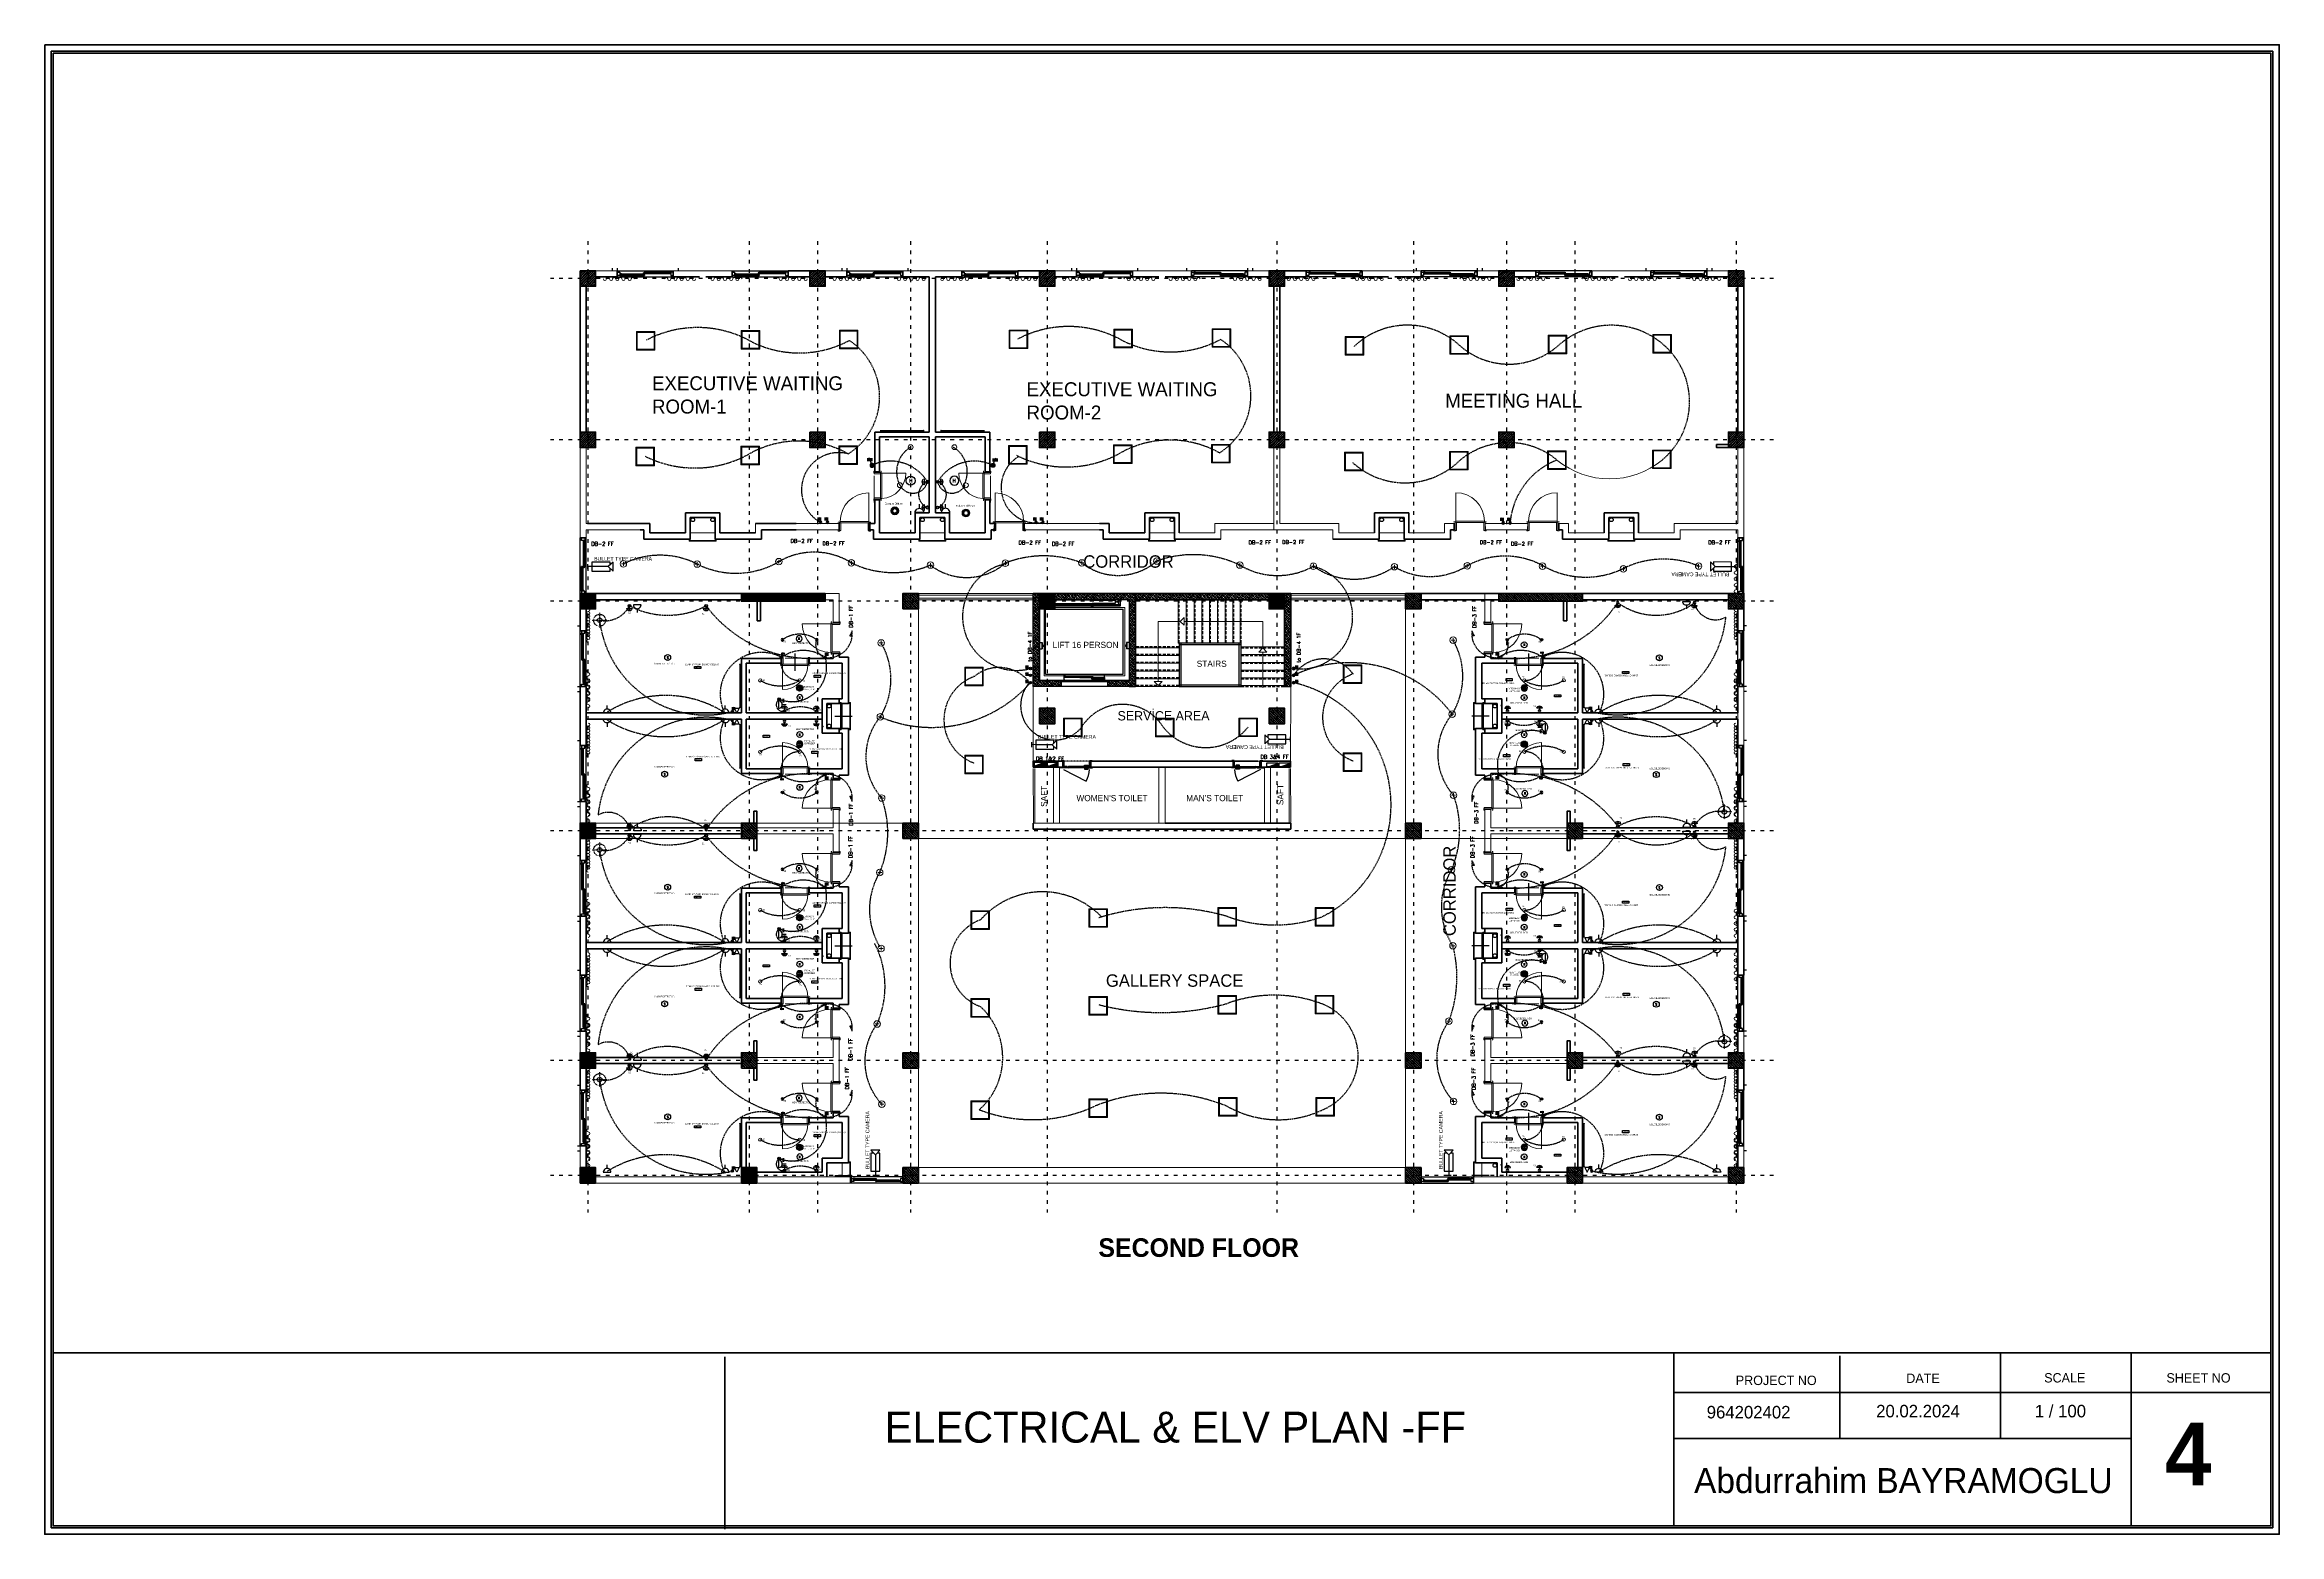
# Model space of a CAD drawing. Header units: millimetres. Extents: x -3207095 to 15275363, y 3702017 to 4798027.
# Drawn here: x 683730 to 690930, y 4468345 to 4473145 of the extents above; entities that cross this region are included whole.
import ezdxf
from ezdxf.enums import TextEntityAlignment as Align

# ---------------------------------------------------------------- set-up
doc = ezdxf.new("R2010")
doc.units = ezdxf.units.MM
for name, pattern in [('ACAD_ISO03W100', [30, 12, -18]), ('DASHED', [19.05, 12.7, -6.35]), ('DUZ', [500, 500]), ('HIDDEN', [0.375, 0.25, -0.125]), ('HIDDEN2', [0.1875, 0.125, -0.0625])]:
    doc.linetypes.add(name, pattern=pattern)
doc.layers.get('0').update_dxf_attribs({"color": 1, "linetype": 'DUZ'})
for name, color, linetype in [('0 MC MAHAL', 94, 'Continuous'), ('3K', 4, 'Continuous'), ('a-door', 2, 'Continuous'), ('a-izdus', 2, 'HIDDEN'), ('a_aydinlatma', 5, 'Continuous'), ('a_olcu', 30, 'Continuous'), ('a_yazi', 105, 'Continuous'), ('AGAC', 116, 'Continuous'), ('EL-L-LS', 181, 'Continuous'), ('GOLGE', 8, 'HIDDEN'), ('GÖLGE', 8, 'DASHED'), ('KAPIACI1', 252, 'Continuous'), ('KOLTAR_F', 145, 'Continuous'), ('LOGO', 7, 'Continuous'), ('MH-EL-CCTV', 33, 'Continuous'), ('MH-EL-TEL', 222, 'Continuous'), ('MH-TXT', 2, 'Continuous'), ('OLCU', 1, 'Continuous'), ('PEN', 161, 'Continuous'), ('pen.kap.olc', 205, 'Continuous'), ('Power_Legend$0$SMC-EL-DB', 170, 'Continuous'), ('SMC-EL-FA', 33, 'Continuous'), ('SMC-EL-FA-TXT', 123, 'Continuous'), ('SMC-EL-L-LP', 22, 'Continuous'), ('SMC-EL-P', 160, 'Continuous'), ('SMC-TXT', 123, 'Continuous'), ('söve', 26, 'DUZ'), ('TESİSAT', 57, 'Continuous'), ('TR', 8, 'Continuous')]:
    doc.layers.add(name, color=color, linetype=linetype)
for name, color, linetype, lineweight in [('A-ANNO-PATT-4', 173, 'Continuous', 5), ('Area', 41, 'Continuous', 25), ('C LIGHT', 202, 'Continuous', 9), ('cam', 143, 'Continuous', 20), ('DUV', 220, 'Continuous', 50), ('DUVAR', 7, 'Continuous', 35), ('EL-L-WIR', 124, 'Continuous', 30), ('FE_MOBTEF.2', 33, 'Continuous', 18), ('FE_PERDE', 205, 'Continuous', 15), ('gor25', 142, 'Continuous', 25), ('iç duvar', 7, 'Continuous', 50), ('KAPEN', 151, 'Continuous', 9), ('KOLON_F', 3, 'Continuous', 35), ('Xref', 253, 'Continuous', 13), ('YAZI', 7, 'Continuous', 15)]:
    doc.layers.add(name, color=color, linetype=linetype, lineweight=lineweight)
doc.styles.add('ARIEL20S', font='arial.ttf')
doc.styles.add('ROMANS', font='romans.shx')
doc.styles.add('smc-1', font='simplex.shx')
doc.styles.add('SMC-2', font='GOTHIC.TTF', dxfattribs={"width": 0.9})
pattern_1 = [(135, (5190607.668, 3810743.487), (-4.4901280605, -4.4901280605), []), (135, (5190607.668, 3810747.977), (-4.4901280605, -4.4901280605), [3.175, -1.5875])]
pattern_2 = [(135, (5190607.668, 3808893.487), (-4.4901280605, -4.4901280605), []), (135, (5190607.668, 3808897.977), (-4.4901280605, -4.4901280605), [3.175, -1.5875])]
pattern_3 = [(135, (5191127.668, 3808893.487), (-4.4901280605, -4.4901280605), []), (135, (5191127.668, 3808897.977), (-4.4901280605, -4.4901280605), [3.175, -1.5875])]
pattern_4 = [(135, (5191127.668, 3810743.487), (-4.4901280605, -4.4901280605), []), (135, (5191127.668, 3810747.977), (-4.4901280605, -4.4901280605), [3.175, -1.5875])]
pattern_5 = [(135, (5189867.668, 3810003.487), (-4.4901280605, -4.4901280605), []), (135, (5189867.668, 3810007.977), (-4.4901280605, -4.4901280605), [3.175, -1.5875])]
pattern_6 = [(135, (5190607.668, 3810003.487), (-4.4901280605, -4.4901280605), []), (135, (5190607.668, 3810007.977), (-4.4901280605, -4.4901280605), [3.175, -1.5875])]
pattern_7 = [(135, (5191127.668, 3810003.487), (-4.4901280605, -4.4901280605), []), (135, (5191127.668, 3810007.977), (-4.4901280605, -4.4901280605), [3.175, -1.5875])]
pattern_8 = [(135, (5191127.668, 3810003.487), (-4.4901280605, -4.4901280605), []), (135, (5191127.668, 3810007.977), (-4.4901280605, -4.4901280605), [3.175, -1.5875])]
pattern_9 = [(135, (5190607.668, 3809263.487), (-4.4901280605, -4.4901280605), []), (135, (5190607.668, 3809267.977), (-4.4901280605, -4.4901280605), [3.175, -1.5875])]
pattern_10 = [(135, (5191127.668, 3809263.487), (-4.4901280605, -4.4901280605), []), (135, (5191127.668, 3809267.977), (-4.4901280605, -4.4901280605), [3.175, -1.5875])]
pattern_11 = [(360, (480460.7243, 4671837.4767), (8e-16, 1.5875), [])]
pattern_12 = [(45, (24871.7216, -31995.502), (-4.4901280605, 4.4901280605), []), (45, (24876.212, -31995.502), (-4.4901280605, 4.4901280605), [3.175, -1.5875])]
pattern_13 = [(45, (25611.7216, -31995.502), (-4.4901280605, 4.4901280605), []), (45, (25616.212, -31995.502), (-4.4901280605, 4.4901280605), [3.175, -1.5875])]
pattern_14 = [(45, (24871.7216, -32515.502), (-4.4901280605, 4.4901280605), []), (45, (24876.212, -32515.502), (-4.4901280605, 4.4901280605), [3.175, -1.5875])]
pattern_15 = [(45, (25611.7216, -32515.502), (-4.4901280605, 4.4901280605), []), (45, (25616.212, -32515.502), (-4.4901280605, 4.4901280605), [3.175, -1.5875])]
pattern_16 = [(45, (26351.7216, -31995.502), (-4.4901280605, 4.4901280605), []), (45, (26356.212, -31995.502), (-4.4901280605, 4.4901280605), [3.175, -1.5875])]
pattern_17 = [(45, (26351.7216, -32515.502), (-4.4901280605, 4.4901280605), []), (45, (26356.212, -32515.502), (-4.4901280605, 4.4901280605), [3.175, -1.5875])]

# ---------------------------------------------------------------- blocks, each defined once
blk = doc.blocks.new('GEN_BLOCK00601')
at = {"linetype": 'Continuous', "ltscale": 50}
for centre, start, end in [((50, 50), 0, 180), ((150, 50), 180, 0), ((250, 50), 0, 180), ((350, 50), 180, 0), ((450, 50), 0, 180), ((550, 50), 180, 0), ((650, 50), 0, 180), ((750, 50), 180, 0), ((850, 50), 0, 180), ((950, 50), 180, 0)]:
    blk.add_arc(centre, 50, start, end, dxfattribs=at)
for tag in ['FLOOR', 'Sfb']:
    blk.add_attdef(tag, (0, 0), '', height=1)
blk = doc.blocks.new('new block')
at = {"layer": 'KAPEN'}
for p, q in [((105202.053, 48261.86), (105202.02, 48261.86)), ((105202.053, 48261.853), (105202.053, 48261.86)), ((105202.063, 48261.853), (105202.053, 48261.853)), ((105202.063, 48261.047), (105202.063, 48261.853)), ((105201.25, 48261.04), (105202.053, 48261.04)), ((105202.053, 48261.047), (105202.063, 48261.047)), ((105202.053, 48261.04), (105202.053, 48261.047))]:
    blk.add_line(p, q, dxfattribs=at)
for points in [[(105202.02, 48261.04), (105202.02, 48261.86)], [(105202.055, 48261.92), (105202.04, 48261.92), (105202.04, 48261.87), (105202.055, 48261.87)], [(105202.225, 48261.88), (105202.225, 48261.9), (105202.095, 48261.88), (105202.095, 48261.9)], [(105202.265, 48261.92), (105202.28, 48261.92), (105202.28, 48261.87), (105202.265, 48261.87)], [(105202.055, 48260.98), (105202.04, 48260.98), (105202.04, 48261.03), (105202.055, 48261.03)], [(105202.225, 48261.02), (105202.225, 48261), (105202.095, 48261.02), (105202.095, 48261)], [(105202.265, 48260.98), (105202.28, 48260.98), (105202.28, 48261.03), (105202.265, 48261.03)]]:
    blk.add_lwpolyline(points, dxfattribs=at)
for points in [[(105202.055, 48261.88), (105202.055, 48261.855), (105202.065, 48261.855), (105202.065, 48261.84), (105202.265, 48261.84), (105202.265, 48261.88)], [(105202.055, 48261.02), (105202.055, 48261.045), (105202.065, 48261.045), (105202.065, 48261.06), (105202.265, 48261.06), (105202.265, 48261.02)]]:
    blk.add_lwpolyline(points, close=True, dxfattribs=at)
blk.add_arc((105202.071, 48261.04), 0.822, 93.60232, 180, dxfattribs=at)
blk = doc.blocks.new('K210')
for p, q in [((0.04, 0.985), (0.04, 0.032)), ((0.04, 0.032), (0.047, 0.032)), ((0.047, 0.032), (0.047, 0.022)), ((0.047, 0.022), (0.953, 0.022)), ((0.953, 0.032), (0.96, 0.032)), ((0.953, 0.022), (0.953, 0.032)), ((0.96, 0.032), (0.96, 0.065))]:
    blk.add_line(p, q)
for points in [[(-0.02, 0.03), (-0.02, 0.045), (0.03, 0.045), (0.03, 0.03)], [(0.04, 0.065), (0.96, 0.065)], [(1.02, 0.03), (1.02, 0.045), (0.97, 0.045), (0.97, 0.03)], [(-0.02, -0.23), (-0.02, -0.245), (0.03, -0.245), (0.03, -0.23)], [(0.02, -0.19), (0, -0.19), (0.02, -0.01), (0, -0.01)], [(1.02, -0.23), (1.02, -0.245), (0.97, -0.245), (0.97, -0.23)], [(0.98, -0.19), (1, -0.19), (0.98, -0.01), (1, -0.01)]]:
    blk.add_lwpolyline(points)
for points in [[(0.02, 0.03), (0.045, 0.03), (0.045, 0.02), (0.06, 0.02), (0.06, -0.23), (0.02, -0.23)], [(0.98, 0.03), (0.955, 0.03), (0.955, 0.02), (0.94, 0.02), (0.94, -0.23), (0.98, -0.23)]]:
    blk.add_lwpolyline(points, close=True)
blk.add_arc((0.04, 0.065), 0.92, 0, 90)
blk = doc.blocks.new('rgtkjıtdkfgölv')
at = {"layer": 'FE_MOBTEF.2'}
for p, q in [((104445.908, 48877.932), (104445.888, 48877.932)), ((104445.888, 48877.932), (104445.888, 48877.902)), ((104445.898, 48877.914), (104445.898, 48877.922)), ((104445.898, 48877.922), (104447.278, 48877.922)), ((104445.898, 48877.922), (104445.908, 48877.922)), ((104445.898, 48877.902), (104445.898, 48877.922)), ((104445.908, 48877.932), (104445.908, 48877.962)), ((104445.908, 48877.922), (104445.908, 48877.932)), ((104447.261, 48877.932), (104445.914, 48877.932)), ((104447.268, 48877.932), (104447.268, 48877.962)), ((104447.268, 48877.932), (104447.288, 48877.932)), ((104447.268, 48877.922), (104447.268, 48877.932)), ((104447.278, 48877.922), (104447.268, 48877.922)), ((104447.278, 48877.902), (104447.278, 48877.922)), ((104447.278, 48877.922), (104447.278, 48877.914)), ((104447.288, 48877.932), (104447.288, 48877.902)), ((104445.888, 48877.902), (104445.898, 48877.902)), ((104445.898, 48877.908), (104445.898, 48877.914)), ((104445.898, 48877.914), (104447.278, 48877.914)), ((104447.278, 48877.914), (104445.898, 48877.914)), ((104447.278, 48877.908), (104445.898, 48877.908)), ((104447.278, 48877.914), (104447.278, 48877.908)), ((104447.288, 48877.902), (104447.278, 48877.902))]:
    blk.add_line(p, q, dxfattribs=at)
blk = doc.blocks.new('a_malzeme')
blk.add_lwpolyline([(-100, 70), (100, 70), (100, 0), (-100, 0), (-100, 70)])
at = {"style": 'ARIEL20S'}
blk.add_attdef('P01', text='', height=55, dxfattribs=at).set_placement((0, 35), align=Align.MIDDLE_CENTER)
blk = doc.blocks.new('ANEM')
at = {"layer": 'a_aydinlatma'}
for radius in [100, 75, 50, 25]:
    blk.add_circle((56721, 5587), radius, dxfattribs=at)
blk = doc.blocks.new('SD')
at = {"color": 140}
blk.add_circle((0, 0), 0.25, dxfattribs=at)
at = {"layer": 'SMC-EL-FA-TXT', "style": 'ROMANS', "width": 0.75}
blk.add_text('S', height=0.197, dxfattribs=at).set_placement((-0.07, -0.1, 0))
blk = doc.blocks.new('LIGHT3')
at = {"layer": 'SMC-EL-L-LP'}
blk.add_line((0, 0), (0, 0.23), dxfattribs=at)
for radius in [0.0975, 0.0825]:
    blk.add_circle((0, 0.33), radius, dxfattribs=at)
blk.add_arc((0, 0.2), 0.2, 231.5853, 308.8029, dxfattribs=at)
blk = doc.blocks.new('LS-1WAY-4G')
at = {"layer": 'EL-L-LS'}
blk.add_hatch(color=181, dxfattribs=at).paths.add_polyline_path([(0.09, 0.09, 1), (-0.09, 0.09, 1)])
at = {"layer": 'EL-L-LS', "color": 181}
for p, q in [((-0.04, 0.4), (0.22, 0.4)), ((-0.04, 0.35), (0.22, 0.35)), ((-0.04, 0.31), (0.22, 0.31)), ((-0.04, 0.26), (0.22, 0.26)), ((0.03, 0.18), (0.13, 0.45))]:
    blk.add_line(p, q, dxfattribs=at)
blk.add_circle((0, 0.09), 0.0917, dxfattribs=at)
blk = doc.blocks.new('LIGHT1')
at = {"linetype": 'Continuous'}
for radius in [0.11, 0.06]:
    blk.add_circle((0, 0), radius, dxfattribs=at)
blk = doc.blocks.new('A$C89dd7f61')
at = {"layer": 'SMC-EL-L-LP', "xscale": -38, "yscale": 38, "zscale": 38}
blk.add_blockref('LIGHT1', (0, 0), dxfattribs=at)
blk = doc.blocks.new('LS-1WAY-2G')
at = {"layer": 'SMC-EL-L-LP'}
blk.add_hatch(color=181, dxfattribs=at).paths.add_polyline_path([(0.09, 0.09, 1), (-0.09, 0.09, 1)])
at = {"layer": 'SMC-EL-L-LP', "color": 181}
for p, q in [((-0.02, 0.39), (0.24, 0.39)), ((-0.02, 0.34), (0.24, 0.34)), ((0.03, 0.18), (0.13, 0.45))]:
    blk.add_line(p, q, dxfattribs=at)
blk.add_circle((0, 0.09), 0.0917, dxfattribs=at)
blk = doc.blocks.new('CL1')
at = {"layer": 'C LIGHT'}
blk.add_circle((0, 0), 5.25, dxfattribs=at)
blk = doc.blocks.new('HD')
at = {"color": 22}
blk.add_circle((0, 0), 0.25, dxfattribs=at)
at = {"layer": 'SMC-EL-FA-TXT', "color": 123, "style": 'ROMANS', "width": 0.75}
blk.add_text('H', height=0.197, dxfattribs=at).set_placement((-0.07, -0.1, 0))
blk = doc.blocks.new('S13A')
for p, q in [((-0.178, 0), (0.178, 0)), ((0, 0.18), (0, 0.358))]:
    blk.add_line(p, q)
blk.add_arc((0, 0.002), 0.178, 359.40228, 180.59772)
blk = doc.blocks.new('A$C7aefd928')
at = {"layer": 'a_aydinlatma', "linetype": 'HIDDEN', "ltscale": 10}
h = blk.add_hatch(dxfattribs=at)
h.set_pattern_fill('ANGLE', color=8)
h.set_pattern_definition([(0, (-693994.367, -4479887.279), (0, 6.985), [5.08, -1.905]), (90, (-693994.367, -4479887.279), (-6.985, 4e-16), [5.08, -1.905])])
h.paths.add_polyline_path([(837.2, 271.4), (829.6, 255), (837.2, 254.1, 0.055419)])
at = {"layer": 'a_aydinlatma', "linetype": 'HIDDEN2'}
for p, q in [((0, 305.3), (47, 305.3)), ((23.5, 328.8), (23.5, 281.7))]:
    blk.add_line(p, q, dxfattribs=at)
at = {"layer": 'a_aydinlatma', "color": 3, "linetype": 'HIDDEN', "ltscale": 10}
for p, q in [((837.2, 271.4), (829.6, 255)), ((829.6, 255), (837.2, 254.1))]:
    blk.add_line(p, q, dxfattribs=at)
at = {"layer": 'a_aydinlatma', "linetype": 'HIDDEN2'}
for radius in [19.2, 7.2]:
    blk.add_circle((23.5, 305.3), radius, dxfattribs=at)
at = {"layer": 'a_aydinlatma', "linetype": 'HIDDEN', "ltscale": 10}
for centre, radius, start, end in [((41.1, 391.6), 88.1, 258.50111, 333.15641), ((366.4, 345.2), 345.2, 186.64531, 284.16624), ((243.2, 587.1), 265.7, 242.3098, 297.70053), ((705.2, 605.5), 423.1, 216.84543, 276.18971), ((668, 166.4), 93.8, 54.1169, 125.8831), ((761.9, 225.8), 42.3, 156.78217, 254.89805), ((643.1, 154.9), 111.8, 248.58467, 15.5788), ((665.9, 169.8), 58.4, 164.73617, 272.10816), ((604.6, 216.3), 122.5, 238.81287, 301.18713), ((613.5, 32.9), 21.1, 121.94004, 285.55786), ((670.1, -77.2), 103.2, 59.67974, 119.55148)]:
    blk.add_arc(centre, radius, start, end, dxfattribs=at)
at = {"layer": 'a_aydinlatma', "color": 3, "linetype": 'HIDDEN', "ltscale": 10}
for centre, radius, start, end in [((759.4, 262.8), 78.3, 263.76637, 6.30941), ((546, 67.4), 134.1, 61.85751, 206.29614), ((679.6, 84.6), 123.1, 54.60499, 124.83852), ((235.8, -293.6), 356.4, 57.37147, 121.9107)]:
    blk.add_arc(centre, radius, start, end, dxfattribs=at)
at = {"layer": 'MH-EL-TEL'}
for p, q in [((465.7, 6.4), (458.2, 21.4)), ((458.2, 21.4), (473.2, 21.4)), ((473.2, 21.4), (465.7, 6.4))]:
    blk.add_line(p, q, dxfattribs=at)
at = {"layer": 'OLCU', "color": 252, "linetype": 'Continuous', "lineweight": 5, "true_color": 0x939598}
blk.add_line((750.9, 184.9), (775.5, 181.4), dxfattribs=at)
at = {"layer": 'SMC-EL-L-LP', "lineweight": 0}
for p, q in [((128.9, 342.6), (110.6, 342.6)), ((375.9, 342.7), (357.5, 342.7)), ((610, 21.7), (628.3, 21.7)), ((712.9, 21), (731.3, 21))]:
    blk.add_line(p, q, dxfattribs=at)
for centre, start, end in [((119.7, 344.6), 191.78712, 348.21288), ((366.7, 344.6), 191.78712, 348.21288), ((619.2, 19.8), 11.78712, 168.21288), ((722.1, 19.1), 11.78712, 168.21288)]:
    blk.add_arc(centre, 9.38, start, end, dxfattribs=at)
at = {"layer": 'a_aydinlatma', "xscale": 0.1, "yscale": 0.1, "zscale": 0.1}
blk.add_blockref('ANEM', (-5004.1, -471.7), dxfattribs=at)
at = {"layer": 'a_olcu', "xscale": 0.1, "yscale": 0.1, "zscale": 0.1}
for p in [(339.7, 149.5), (725, 120.8)]:
    blk.add_blockref('a_malzeme', p, dxfattribs=at).add_auto_attribs({'P01': 'P01'})
at = {"layer": 'C LIGHT', "linetype": 'Continuous'}
for p in [(541.1, 111.4), (668, 111.4)]:
    blk.add_blockref('CL1', p, dxfattribs=at)
at = {"layer": 'EL-L-LS', "xscale": 45.60000005237816, "yscale": 45.60000005237816, "zscale": 45.60000005237816}
blk.add_blockref('LS-1WAY-2G', (609.3, 181.4), dxfattribs=at)
at = {"layer": 'EL-L-LS', "xscale": 45.60000005237816, "yscale": 45.60000005237816, "zscale": 45.60000005237816, "rotation": 270}
blk.add_blockref('LS-1WAY-2G', (598.1, 50.8), dxfattribs=at)
at = {"layer": 'EL-L-WIR', "xscale": 44.23680000000058, "yscale": 44.23680000000058, "zscale": 44.23680000000058}
for p in [(750.9, 180.9), (450.9, 6.4)]:
    blk.add_blockref('LS-1WAY-4G', p, dxfattribs=at)
at = {"layer": 'SMC-EL-FA', "yscale": 38, "zscale": 38}
for name, p, xscale in [('HD', (666.4, 245.8), -38), ('SD', (242.8, 185.1), 38), ('HD', (668.4, 56.1), -38)]:
    blk.add_blockref(name, p, dxfattribs=dict(at, xscale=xscale))
at = {"layer": 'SMC-EL-L-LP', "lineweight": 0, "xscale": 42.74999999996362, "yscale": 42.74999999996362, "zscale": 42.74999999996362}
for p in [(119.7, 337.6), (366.7, 337.6)]:
    blk.add_blockref('LIGHT3', p, dxfattribs=at)
at = {"layer": 'SMC-EL-L-LP', "lineweight": 0, "xscale": 42.74999999996362, "yscale": 42.74999999996362, "zscale": 42.74999999996362, "rotation": 180}
for p in [(619.2, 26.7), (722.1, 26)]:
    blk.add_blockref('LIGHT3', p, dxfattribs=at)
at = {"layer": 'SMC-EL-P', "xscale": 68.51054328617874, "yscale": 68.51054328617874, "zscale": 68.51054328617874}
for p, rotation in [((144.8, 354.5), 180), ((599.6, 33.3), 270)]:
    blk.add_blockref('S13A', p, dxfattribs=dict(at, rotation=rotation))
for p in [(47.4, 6.4), (428, 6.4)]:
    blk.add_blockref('S13A', p, dxfattribs=at)
at = {"layer": 'Xref'}
for p in [(613, 242.5), (723, 242.4)]:
    blk.add_blockref('A$C89dd7f61', p, dxfattribs=at)
at = {"layer": 'a_yazi', "char_height": 5, "style": 'ARIEL20S'}
for s, insert, width, attachment_point in [('S2', (115.8, 330.3), 51.389, 1), ('S1', (353, 328.2), 51.389, 1), ('S3', (615.8, 239.1), 51.389, 1), ('HEAT DETECTOR', (644, 228.6), 143.239, 7), ('S4', (723.8, 237.6), 51.389, 1), ('SMOKE DETECTOR', (199.4, 162.9), 143.239, 7), ('12MM GYPSUM BOARD CIELING ', (299.5, 160.2), 143.239, 7), ('S6', (548.6, 114.6), 51.389, 1), ('S5', (676.8, 112.1), 51.389, 1), ('EXHAUST DIFFUSER', (680.7, 93.3), 51.389, 1), ('12MM GYPSUM BOARD CIELING ', (708, 132.4), 143.239, 7), ('S8', (627.5, 15.7), 51.389, 1), ('HEAT DETECTOR', (637.5, 39.4), 143.239, 7), ('S7', (727.9, 19.2), 51.389, 1)]:
    blk.add_mtext(s, dxfattribs=dict(at, insert=insert, width=width, attachment_point=attachment_point))
blk = doc.blocks.new('A$C288ee9c8')
at = {"layer": 'a_aydinlatma', "linetype": 'HIDDEN', "ltscale": 10}
h = blk.add_hatch(dxfattribs=at)
h.set_pattern_fill('ANGLE', color=8)
h.set_pattern_definition([(0, (-694012.924, -4479302.351), (0, 6.985), [5.08, -1.905]), (90, (-694012.924, -4479302.351), (-6.985, 4e-16), [5.08, -1.905])])
h.paths.add_polyline_path([(818.7, 95), (811, 111.4), (818.6, 112.3, -0.055419)])
at = {"layer": 'a_aydinlatma', "color": 3, "linetype": 'HIDDEN', "ltscale": 10}
for p, q in [((811, 111.4), (818.6, 112.3)), ((818.7, 95), (811, 111.4))]:
    blk.add_line(p, q, dxfattribs=at)
at = {"layer": 'a_aydinlatma', "linetype": 'HIDDEN', "ltscale": 10}
for centre, radius, start, end in [((349, 15), 350.8, 76.24874, 174.12399), ((586.1, 150), 122.5, 58.81287, 121.18713), ((647.4, 196.4), 58.4, 87.89184, 195.26383), ((683.3, -216.4), 400.7, 82.96283, 146.59962), ((743.4, 140.5), 42.3, 105.10195, 203.21783), ((649.5, 199.8), 93.8, 234.1169, 305.8831), ((33.5, -10.1), 69.6, 12.44742, 118.83171), ((224.6, -165.2), 210, 53.76129, 125.88264)]:
    blk.add_arc(centre, radius, start, end, dxfattribs=at)
at = {"layer": 'a_aydinlatma', "color": 3, "linetype": 'HIDDEN', "ltscale": 10}
for centre, radius, start, end in [((217.3, 659.8), 356.4, 238.0893, 302.62853), ((527.5, 298.9), 134.1, 153.70386, 298.14249), ((661.1, 281.6), 123.1, 235.16148, 305.39501), ((740.9, 103.4), 78.3, 353.69059, 96.23363)]:
    blk.add_arc(centre, radius, start, end, dxfattribs=at)
at = {"layer": 'MH-EL-TEL'}
for p, q in [((447.2, 359.8), (439.7, 344.8)), ((439.7, 344.8), (454.7, 344.8)), ((454.7, 344.8), (447.2, 359.8))]:
    blk.add_line(p, q, dxfattribs=at)
at = {"layer": 'OLCU', "color": 252, "linetype": 'Continuous', "lineweight": 5, "true_color": 0x939598}
blk.add_line((732.4, 181.3), (757, 184.8), dxfattribs=at)
at = {"layer": 'SMC-EL-L-LP', "lineweight": 0}
for p, q in [((591.5, 344.5), (609.8, 344.5)), ((694.4, 345.2), (712.8, 345.2)), ((110.7, 14.1), (92.3, 14.1)), ((357.9, 13.4), (339.5, 13.4))]:
    blk.add_line(p, q, dxfattribs=at)
for centre, start, end in [((600.7, 346.5), 191.78712, 348.21288), ((703.6, 347.1), 191.78712, 348.21288), ((101.5, 12.2), 11.78712, 168.21288), ((348.7, 11.4), 11.78712, 168.21288)]:
    blk.add_arc(centre, 9.38, start, end, dxfattribs=at)
at = {"layer": 'a_aydinlatma', "xscale": -0.1, "yscale": 0.1, "zscale": 0.1, "rotation": 180}
blk.add_blockref('ANEM', (-5022.6, 837.9), dxfattribs=at)
at = {"layer": 'a_olcu', "xscale": 0.1, "yscale": 0.1, "zscale": 0.1}
for p in [(542.2, 301.2), (323.3, 225.8), (698.3, 249.3)]:
    blk.add_blockref('a_malzeme', p, dxfattribs=at).add_auto_attribs({'P01': 'P01'})
at = {"layer": 'C LIGHT', "linetype": 'Continuous', "xscale": -1, "rotation": 180}
for p in [(522.6, 254.8), (649.5, 254.8)]:
    blk.add_blockref('CL1', p, dxfattribs=at)
at = {"layer": 'EL-L-LS', "xscale": -45.60000005237816, "yscale": 45.60000005237816, "zscale": 45.60000005237816, "rotation": 180}
blk.add_blockref('LS-1WAY-2G', (587.7, 183.2), dxfattribs=at)
at = {"layer": 'EL-L-WIR', "xscale": -44.23680000000058, "yscale": 44.23680000000058, "zscale": 44.23680000000058, "rotation": 180}
for p in [(432.4, 359.8), (732.4, 185.3)]:
    blk.add_blockref('LS-1WAY-4G', p, dxfattribs=at)
at = {"layer": 'SMC-EL-FA', "xscale": 38, "yscale": 38, "zscale": 38, "rotation": 180}
for p in [(649.9, 310.1), (649.9, 140.2)]:
    blk.add_blockref('HD', p, dxfattribs=at)
at = {"layer": 'SMC-EL-FA', "xscale": 38, "yscale": 38, "zscale": 38}
blk.add_blockref('SD', (214.5, 182.4), dxfattribs=at)
at = {"layer": 'SMC-EL-L-LP', "lineweight": 0, "xscale": -42.74999999996362, "yscale": 42.74999999996362, "zscale": 42.74999999996362}
for p in [(600.7, 339.5), (703.6, 340.2)]:
    blk.add_blockref('LIGHT3', p, dxfattribs=at)
at = {"layer": 'SMC-EL-L-LP', "lineweight": 0, "xscale": -42.74999999996362, "yscale": 42.74999999996362, "zscale": 42.74999999996362, "rotation": 180}
for p in [(101.5, 19.1), (348.7, 18.4)]:
    blk.add_blockref('LIGHT3', p, dxfattribs=at)
at = {"layer": 'SMC-EL-P', "xscale": -68.51054328617874, "yscale": 68.51054328617874, "zscale": 68.51054328617874, "rotation": 180}
for p in [(28.9, 359.8), (409.5, 359.8)]:
    blk.add_blockref('S13A', p, dxfattribs=at)
at = {"layer": 'SMC-EL-P', "xscale": -68.51054328617874, "yscale": 68.51054328617874, "zscale": 68.51054328617874}
blk.add_blockref('S13A', (127.2, 0.3), dxfattribs=at)
at = {"layer": 'Xref', "xscale": -1, "rotation": 180}
for p in [(594.5, 123.8), (704.5, 123.8)]:
    blk.add_blockref('A$C89dd7f61', p, dxfattribs=at)
at = {"layer": 'a_yazi', "char_height": 5, "style": 'ARIEL20S'}
for s, insert, width, attachment_point in [('S3', (611.1, 340.2), 51.389, 1), ('HEAT DETECTOR', (637.2, 324.9), 143.239, 7), ('EXHAUST DIFFUSER', (665, 292.1), 51.389, 1), ('S4', (719.1, 338.6), 51.389, 1), ('12MM GYPSUM BOARD CIELING ', (283.1, 236.5), 143.239, 7), ('S6', (519.5, 248), 51.389, 1), ('S5', (647.7, 245.4), 51.389, 1), ('12MM GYPSUM BOARD CIELING ', (681.3, 261), 143.239, 7), ('SMOKE DETECTOR', (180.9, 203.3), 143.239, 7), ('S8', (595.4, 133.2), 51.389, 1), ('S7', (695.9, 136.7), 51.389, 1), ('S2', (104.7, 28.5), 51.389, 1), ('S1', (341.2, 37.1), 51.389, 1)]:
    blk.add_mtext(s, dxfattribs=dict(at, insert=insert, width=width, attachment_point=attachment_point))
blk = doc.blocks.new('A$Ce52a88a6')
at = {"layer": 'OLCU', "color": 252, "linetype": 'Continuous', "lineweight": 5, "true_color": 0x939598}
blk.add_blockref('A$C288ee9c8', (0, 0), dxfattribs=at)
blk = doc.blocks.new('CL4')
at = {"layer": 'C LIGHT', "color": 3}
for p, q in [((-3.2, 0), (3.2, 0)), ((0, 3.2), (0, -3.2))]:
    blk.add_line(p, q, dxfattribs=at)
at = {"layer": 'C LIGHT'}
blk.add_circle((0, 0), 5.25, dxfattribs=at)
blk = doc.blocks.new('CCTV-CAMERA')
for p, q in [((0, -0.104), (0, 0.104)), ((0.183, 0), (0, 0)), ((0.903, 0), (0.183, 0)), ((1.115, 0.2), (0.903, 0)), ((0.903, 0), (1.115, -0.2)), ((1.115, -0.2), (1.115, 0.2))]:
    blk.add_line(p, q)
blk.add_lwpolyline([(0.983, 0.076), (0.983, 0.2), (0.183, 0.2), (0.183, -0.2), (0.983, -0.2), (0.983, -0.076)])
blk = doc.blocks.new('A$Cfe24bc4e')
at = {"layer": 'OLCU', "color": 40, "linetype": 'Continuous', "lineweight": 5, "true_color": 0xf8d731}
for p, q in [((0, 0), (0, 60)), ((0, 60), (60, 60)), ((0, 57), (60, 57)), ((60, 3), (0, 3)), ((60, 0), (0, 0)), ((3, 0), (3, 60)), ((57, 60), (57, 0)), ((60, 60), (60, 0))]:
    blk.add_line(p, q, dxfattribs=at)
blk = doc.blocks.new('LS-1WAY-3G')
at = {"layer": 'SMC-EL-L-LP'}
blk.add_hatch(color=181, dxfattribs=at).paths.add_polyline_path([(0.09, 0.09, 1), (-0.09, 0.09, 1)])
at = {"layer": 'SMC-EL-L-LP', "color": 181}
for p, q in [((-0.03, 0.4), (0.23, 0.4)), ((-0.03, 0.35), (0.23, 0.35)), ((-0.03, 0.31), (0.23, 0.31)), ((0.03, 0.18), (0.13, 0.45))]:
    blk.add_line(p, q, dxfattribs=at)
blk.add_circle((0, 0.09), 0.0917, dxfattribs=at)

msp = doc.modelspace()

# ---------------------------------------------------------------- hatches: boundary and pattern name
h = msp.add_hatch()
h.set_pattern_fill('ANSI33', color=252, scale=30, angle=90)
h.set_pattern_definition([(135, (5206551.358, 3724584.3844), (-5.303300859, -5.303300859), []), (135, (5206551.358, 3724589.688), (-5.303300859, -5.303300859), [3.75, -1.875])])
h.paths.add_polyline_path([(687005.2, 4471097), (687005.2, 4471077), (686915.2, 4471077), (686915.2, 4471377), (687245.2, 4471377), (687245.2, 4471077), (687155.2, 4471077), (687155.2, 4471097), (687225.2, 4471097), (687225.2, 4471357), (686935.2, 4471357), (686935.2, 4471097)])
h = msp.add_hatch()
h.set_pattern_fill('ANSI33', color=252, scale=30, angle=90)
h.set_pattern_definition([(135, (5207813.482, 3724584.3844), (-5.303300859, -5.303300859), []), (135, (5207813.482, 3724589.688), (-5.303300859, -5.303300859), [3.75, -1.875])])
h.paths.add_polyline_path([(687245.2, 4471357), (687245.2, 4471377), (687745.2, 4471377), (687745.2, 4471077), (687725.2, 4471077), (687725.2, 4471357)])
at = {"layer": 'KOLTAR_F'}
h = msp.add_hatch(dxfattribs=at)
h.set_pattern_fill('ANSI33', color=256, style=0)
h.set_pattern_definition(pattern_12)
h.paths.add_polyline_path([(685455.2, 4472417), (685505.2, 4472417), (685505.2, 4472367), (685455.2, 4472367)])
h = msp.add_hatch(dxfattribs=at)
h.set_pattern_fill('ANSI33', color=256, style=0)
h.set_pattern_definition(pattern_13)
h.paths.add_polyline_path([(686195.2, 4472417), (686245.2, 4472417), (686245.2, 4472367), (686195.2, 4472367)])
h = msp.add_hatch(dxfattribs=at)
h.set_pattern_fill('ANSI33', color=256, style=0)
h.set_pattern_definition(pattern_16)
h.paths.add_polyline_path([(686935.2, 4472417), (686985.2, 4472417), (686985.2, 4472367), (686935.2, 4472367)])
h = msp.add_hatch(dxfattribs=at)
h.set_pattern_fill('ANSI33', color=256, style=0)
h.set_pattern_definition(pattern_16)
h.paths.add_polyline_path([(687725.2, 4472417), (687675.2, 4472417), (687675.2, 4472367), (687725.2, 4472367)])
h = msp.add_hatch(dxfattribs=at)
h.set_pattern_fill('ANSI33', color=256, style=0)
h.set_pattern_definition(pattern_13)
h.paths.add_polyline_path([(688465.2, 4472417), (688415.2, 4472417), (688415.2, 4472367), (688465.2, 4472367)])
h = msp.add_hatch(dxfattribs=at)
h.set_pattern_fill('ANSI33', color=256, style=0)
h.set_pattern_definition(pattern_12)
h.paths.add_polyline_path([(689205.2, 4472417), (689155.2, 4472417), (689155.2, 4472367), (689205.2, 4472367)])
h = msp.add_hatch(dxfattribs=at)
h.set_pattern_fill('ANSI33', color=256, style=0)
h.set_pattern_definition(pattern_14)
h.paths.add_polyline_path([(685455.2, 4471897), (685505.2, 4471897), (685505.2, 4471847), (685455.2, 4471847)])
h = msp.add_hatch(dxfattribs=at)
h.set_pattern_fill('ANSI33', color=256, style=0)
h.set_pattern_definition(pattern_15)
h.paths.add_polyline_path([(686195.2, 4471897), (686245.2, 4471897), (686245.2, 4471847), (686195.2, 4471847)])
h = msp.add_hatch(dxfattribs=at)
h.set_pattern_fill('ANSI33', color=256, style=0)
h.set_pattern_definition(pattern_17)
h.paths.add_polyline_path([(686935.2, 4471897), (686985.2, 4471897), (686985.2, 4471847), (686935.2, 4471847)])
h = msp.add_hatch(dxfattribs=at)
h.set_pattern_fill('ANSI33', color=256, style=0)
h.set_pattern_definition(pattern_17)
h.paths.add_polyline_path([(687725.2, 4471897), (687675.2, 4471897), (687675.2, 4471847), (687725.2, 4471847)])
h = msp.add_hatch(dxfattribs=at)
h.set_pattern_fill('ANSI33', color=256, style=0)
h.set_pattern_definition(pattern_15)
h.paths.add_polyline_path([(688465.2, 4471897), (688415.2, 4471897), (688415.2, 4471847), (688465.2, 4471847)])
h = msp.add_hatch(dxfattribs=at)
h.set_pattern_fill('ANSI33', color=256, style=0)
h.set_pattern_definition(pattern_14)
h.paths.add_polyline_path([(689205.2, 4471897), (689155.2, 4471897), (689155.2, 4471847), (689205.2, 4471847)])
h = msp.add_hatch(dxfattribs=at)
h.set_pattern_fill('ANSI33', color=256, angle=90, style=0)
h.set_pattern_definition([(135, (5189867.668, 3810743.487), (-4.4901280605, -4.4901280605), []), (135, (5189867.668, 3810747.977), (-4.4901280605, -4.4901280605), [3.175, -1.5875])])
h.paths.add_polyline_path([(685455.2, 4471327), (685455.2, 4471377), (685505.2, 4471377), (685505.2, 4471327)])
h = msp.add_hatch(dxfattribs=at)
h.set_pattern_fill('ANSI33', color=256, angle=90, style=0)
h.set_pattern_definition(pattern_1)
h.paths.add_polyline_path([(685455.2, 4471327), (685455.2, 4471377), (685505.2, 4471377), (685505.2, 4471327)])
h = msp.add_hatch(dxfattribs=at)
h.set_pattern_fill('ANSI33', color=256, angle=90, style=0)
h.set_pattern_definition(pattern_1)
h.paths.add_polyline_path([(685455.2, 4471327), (685455.2, 4471377), (685505.2, 4471377), (685505.2, 4471327)])
h = msp.add_hatch(dxfattribs=at)
h.set_pattern_fill('ANSI33', color=256, angle=90, style=0)
h.set_pattern_definition([(135, (5190387.668, 3810743.487), (-4.4901280605, -4.4901280605), []), (135, (5190387.668, 3810747.977), (-4.4901280605, -4.4901280605), [3.175, -1.5875])])
h.paths.add_polyline_path([(685975.2, 4471377), (686245.2, 4471377), (686245.2, 4471352), (685975.2, 4471352)])
h = msp.add_hatch(dxfattribs=at)
h.set_pattern_fill('ANSI33', color=256, angle=90, style=0)
h.set_pattern_definition(pattern_4)
h.paths.add_polyline_path([(685975.2, 4471377), (686245.2, 4471377), (686245.2, 4471352), (685975.2, 4471352)])
h = msp.add_hatch(dxfattribs=at)
h.set_pattern_fill('ANSI33', color=256, angle=90, style=0)
h.set_pattern_definition(pattern_4)
h.paths.add_polyline_path([(685975.2, 4471377), (686245.2, 4471377), (686245.2, 4471352), (685975.2, 4471352)])
h = msp.add_hatch(dxfattribs=at)
h.set_pattern_fill('ANSI33', color=256, angle=90, style=0)
h.set_pattern_definition([(135, (5190907.668, 3810743.487), (-4.4901280605, -4.4901280605), []), (135, (5190907.668, 3810747.977), (-4.4901280605, -4.4901280605), [3.175, -1.5875])])
h.paths.add_polyline_path([(686495.2, 4471327), (686495.2, 4471377), (686545.2, 4471377), (686545.2, 4471327)])
h = msp.add_hatch(dxfattribs=at)
h.set_pattern_fill('ANSI33', color=256, angle=90, style=0)
h.set_pattern_definition([(135, (5190467.668, 3810743.487), (-4.4901280605, -4.4901280605), []), (135, (5190467.668, 3810747.977), (-4.4901280605, -4.4901280605), [3.175, -1.5875])])
h.paths.add_polyline_path([(686985.2, 4471327), (686985.2, 4471377), (686935.2, 4471377), (686935.2, 4471327)])
h = msp.add_hatch(dxfattribs=at)
h.set_pattern_fill('ANSI33', color=256, angle=90, style=0)
h.set_pattern_definition([(135, (5191347.668, 3810743.487), (-4.4901280605, -4.4901280605), []), (135, (5191347.668, 3810747.977), (-4.4901280605, -4.4901280605), [3.175, -1.5875])])
h.paths.add_polyline_path([(686935.2, 4471327), (686935.2, 4471377), (686985.2, 4471377), (686985.2, 4471327)])
h = msp.add_hatch(dxfattribs=at)
h.set_pattern_fill('ANSI33', color=256, angle=90, style=0)
h.set_pattern_definition([(135, (5191207.668, 3810743.487), (-4.4901280605, -4.4901280605), []), (135, (5191207.668, 3810747.977), (-4.4901280605, -4.4901280605), [3.175, -1.5875])])
h.paths.add_polyline_path([(687725.2, 4471327), (687725.2, 4471377), (687675.2, 4471377), (687675.2, 4471327)])
h = msp.add_hatch(dxfattribs=at)
h.set_pattern_fill('ANSI33', color=256, angle=90, style=0)
h.set_pattern_definition([(135, (5192087.668, 3810743.487), (-4.4901280605, -4.4901280605), []), (135, (5192087.668, 3810747.977), (-4.4901280605, -4.4901280605), [3.175, -1.5875])])
h.paths.add_polyline_path([(687675.2, 4471327), (687675.2, 4471377), (687725.2, 4471377), (687725.2, 4471327)])
h = msp.add_hatch(dxfattribs=at)
h.set_pattern_fill('ANSI33', color=256, angle=90, style=0)
h.set_pattern_definition([(135, (5191647.668, 3810743.487), (-4.4901280605, -4.4901280605), []), (135, (5191647.668, 3810747.977), (-4.4901280605, -4.4901280605), [3.175, -1.5875])])
h.paths.add_polyline_path([(688165.2, 4471327), (688165.2, 4471377), (688115.2, 4471377), (688115.2, 4471327)])
h = msp.add_hatch(dxfattribs=at)
h.set_pattern_fill('ANSI33', color=256, angle=90, style=0)
h.set_pattern_definition(pattern_4)
h.paths.add_polyline_path([(688685.2, 4471377), (688415.2, 4471377), (688415.2, 4471352), (688685.2, 4471352)])
h = msp.add_hatch(dxfattribs=at)
h.set_pattern_fill('ANSI33', color=256, angle=90, style=0)
h.set_pattern_definition(pattern_4)
h.paths.add_polyline_path([(688685.2, 4471377), (688415.2, 4471377), (688415.2, 4471352), (688685.2, 4471352)])
h = msp.add_hatch(dxfattribs=at)
h.set_pattern_fill('ANSI33', color=256, angle=90, style=0)
h.set_pattern_definition(pattern_1)
h.paths.add_polyline_path([(689205.2, 4471327), (689205.2, 4471377), (689155.2, 4471377), (689155.2, 4471327)])
h = msp.add_hatch(dxfattribs=at)
h.set_pattern_fill('ANSI33', color=256, angle=90, style=0)
h.set_pattern_definition(pattern_1)
h.paths.add_polyline_path([(689205.2, 4471327), (689205.2, 4471377), (689155.2, 4471377), (689155.2, 4471327)])
h = msp.add_hatch(dxfattribs=at)
h.set_pattern_fill('ANSI33', color=256, angle=90, style=0)
h.set_pattern_definition([(135, (5191347.668, 3810373.487), (-4.4901280605, -4.4901280605), []), (135, (5191347.668, 3810377.977), (-4.4901280605, -4.4901280605), [3.175, -1.5875])])
h.paths.add_polyline_path([(686935.2, 4470957), (686935.2, 4471007), (686985.2, 4471007), (686985.2, 4470957)])
h = msp.add_hatch(dxfattribs=at)
h.set_pattern_fill('ANSI33', color=256, angle=90, style=0)
h.set_pattern_definition([(135, (5192087.668, 3810373.487), (-4.4901280605, -4.4901280605), []), (135, (5192087.668, 3810377.977), (-4.4901280605, -4.4901280605), [3.175, -1.5875])])
h.paths.add_polyline_path([(687675.2, 4470957), (687675.2, 4471007), (687725.2, 4471007), (687725.2, 4470957)])
h = msp.add_hatch(dxfattribs=at)
h.set_pattern_fill('ANSI33', color=256, angle=90, style=0)
h.set_pattern_definition(pattern_5)
h.paths.add_polyline_path([(685455.2, 4470587), (685455.2, 4470637), (685505.2, 4470637), (685505.2, 4470587)])
h = msp.add_hatch(dxfattribs=at)
h.set_pattern_fill('ANSI33', color=256, angle=90, style=0)
h.set_pattern_definition(pattern_5)
h.paths.add_polyline_path([(685455.2, 4470587), (685455.2, 4470637), (685505.2, 4470637), (685505.2, 4470587)])
h = msp.add_hatch(dxfattribs=at)
h.set_pattern_fill('ANSI33', color=256, angle=90, style=0)
h.set_pattern_definition(pattern_6)
h.paths.add_polyline_path([(685455.2, 4470587), (685455.2, 4470637), (685505.2, 4470637), (685505.2, 4470587)])
h = msp.add_hatch(dxfattribs=at)
h.set_pattern_fill('ANSI33', color=256, angle=90, style=0)
h.set_pattern_definition(pattern_6)
h.paths.add_polyline_path([(685455.2, 4470587), (685455.2, 4470637), (685505.2, 4470637), (685505.2, 4470587)])
h = msp.add_hatch(dxfattribs=at)
h.set_pattern_fill('ANSI33', color=256, angle=90, style=0)
h.set_pattern_definition(pattern_6)
h.paths.add_polyline_path([(685455.2, 4470587), (685455.2, 4470637), (685505.2, 4470637), (685505.2, 4470587)])
h = msp.add_hatch(dxfattribs=at)
h.set_pattern_fill('ANSI33', color=256, angle=90, style=0)
h.set_pattern_definition(pattern_6)
h.paths.add_polyline_path([(685455.2, 4470587), (685455.2, 4470637), (685505.2, 4470637), (685505.2, 4470587)])
h = msp.add_hatch(dxfattribs=at)
h.set_pattern_fill('ANSI33', color=256, angle=90, style=0)
h.set_pattern_definition(pattern_7)
h.paths.add_polyline_path([(685975.2, 4470587), (685975.2, 4470637), (686025.2, 4470637), (686025.2, 4470587)])
h = msp.add_hatch(dxfattribs=at)
h.set_pattern_fill('ANSI33', color=256, angle=90, style=0)
h.set_pattern_definition(pattern_8)
h.paths.add_polyline_path([(685975.2, 4470587), (685975.2, 4470637), (686025.2, 4470637), (686025.2, 4470587)])
h = msp.add_hatch(dxfattribs=at)
h.set_pattern_fill('ANSI33', color=256, angle=90, style=0)
h.set_pattern_definition(pattern_7)
h.paths.add_polyline_path([(685975.2, 4470587), (685975.2, 4470637), (686025.2, 4470637), (686025.2, 4470587)])
h = msp.add_hatch(dxfattribs=at)
h.set_pattern_fill('ANSI33', color=256, angle=90, style=0)
h.set_pattern_definition(pattern_8)
h.paths.add_polyline_path([(685975.2, 4470587), (685975.2, 4470637), (686025.2, 4470637), (686025.2, 4470587)])
h = msp.add_hatch(dxfattribs=at)
h.set_pattern_fill('ANSI33', color=256, angle=90, style=0)
h.set_pattern_definition([(135, (5190907.668, 3810003.487), (-4.4901280605, -4.4901280605), []), (135, (5190907.668, 3810007.977), (-4.4901280605, -4.4901280605), [3.175, -1.5875])])
h.paths.add_polyline_path([(686495.2, 4470587), (686495.2, 4470637), (686545.2, 4470637), (686545.2, 4470587)])
h = msp.add_hatch(dxfattribs=at)
h.set_pattern_fill('ANSI33', color=256, angle=90, style=0)
h.set_pattern_definition([(135, (5191647.668, 3810003.487), (-4.4901280605, -4.4901280605), []), (135, (5191647.668, 3810007.977), (-4.4901280605, -4.4901280605), [3.175, -1.5875])])
h.paths.add_polyline_path([(688165.2, 4470587), (688165.2, 4470637), (688115.2, 4470637), (688115.2, 4470587)])
h = msp.add_hatch(dxfattribs=at)
h.set_pattern_fill('ANSI33', color=256, angle=90, style=0)
h.set_pattern_definition(pattern_7)
h.paths.add_polyline_path([(688685.2, 4470587), (688685.2, 4470637), (688635.2, 4470637), (688635.2, 4470587)])
h = msp.add_hatch(dxfattribs=at)
h.set_pattern_fill('ANSI33', color=256, angle=90, style=0)
h.set_pattern_definition(pattern_8)
h.paths.add_polyline_path([(688685.2, 4470587), (688685.2, 4470637), (688635.2, 4470637), (688635.2, 4470587)])
h = msp.add_hatch(dxfattribs=at)
h.set_pattern_fill('ANSI33', color=256, angle=90, style=0)
h.set_pattern_definition(pattern_7)
h.paths.add_polyline_path([(688685.2, 4470587), (688685.2, 4470637), (688635.2, 4470637), (688635.2, 4470587)])
h = msp.add_hatch(dxfattribs=at)
h.set_pattern_fill('ANSI33', color=256, angle=90, style=0)
h.set_pattern_definition(pattern_8)
h.paths.add_polyline_path([(688685.2, 4470587), (688685.2, 4470637), (688635.2, 4470637), (688635.2, 4470587)])
h = msp.add_hatch(dxfattribs=at)
h.set_pattern_fill('ANSI33', color=256, angle=90, style=0)
h.set_pattern_definition(pattern_6)
h.paths.add_polyline_path([(689205.2, 4470587), (689205.2, 4470637), (689155.2, 4470637), (689155.2, 4470587)])
h = msp.add_hatch(dxfattribs=at)
h.set_pattern_fill('ANSI33', color=256, angle=90, style=0)
h.set_pattern_definition(pattern_6)
h.paths.add_polyline_path([(689205.2, 4470587), (689205.2, 4470637), (689155.2, 4470637), (689155.2, 4470587)])
h = msp.add_hatch(dxfattribs=at)
h.set_pattern_fill('ANSI33', color=256, angle=90, style=0)
h.set_pattern_definition(pattern_6)
h.paths.add_polyline_path([(689205.2, 4470587), (689205.2, 4470637), (689155.2, 4470637), (689155.2, 4470587)])
h = msp.add_hatch(dxfattribs=at)
h.set_pattern_fill('ANSI33', color=256, angle=90, style=0)
h.set_pattern_definition(pattern_6)
h.paths.add_polyline_path([(689205.2, 4470587), (689205.2, 4470637), (689155.2, 4470637), (689155.2, 4470587)])
h = msp.add_hatch(dxfattribs=at)
h.set_pattern_fill('ANSI33', color=256, angle=90, style=0)
h.set_pattern_definition([(135, (5189867.668, 3809263.487), (-4.4901280605, -4.4901280605), []), (135, (5189867.668, 3809267.977), (-4.4901280605, -4.4901280605), [3.175, -1.5875])])
h.paths.add_polyline_path([(685455.2, 4469847), (685455.2, 4469897), (685505.2, 4469897), (685505.2, 4469847)])
h = msp.add_hatch(dxfattribs=at)
h.set_pattern_fill('ANSI33', color=256, angle=90, style=0)
h.set_pattern_definition(pattern_9)
h.paths.add_polyline_path([(685455.2, 4469847), (685455.2, 4469897), (685505.2, 4469897), (685505.2, 4469847)])
h = msp.add_hatch(dxfattribs=at)
h.set_pattern_fill('ANSI33', color=256, angle=90, style=0)
h.set_pattern_definition(pattern_9)
h.paths.add_polyline_path([(685455.2, 4469847), (685455.2, 4469897), (685505.2, 4469897), (685505.2, 4469847)])
h = msp.add_hatch(dxfattribs=at)
h.set_pattern_fill('ANSI33', color=256, angle=90, style=0)
h.set_pattern_definition(pattern_10)
h.paths.add_polyline_path([(685975.2, 4469847), (685975.2, 4469897), (686025.2, 4469897), (686025.2, 4469847)])
h = msp.add_hatch(dxfattribs=at)
h.set_pattern_fill('ANSI33', color=256, angle=90, style=0)
h.set_pattern_definition(pattern_10)
h.paths.add_polyline_path([(685975.2, 4469847), (685975.2, 4469897), (686025.2, 4469897), (686025.2, 4469847)])
h = msp.add_hatch(dxfattribs=at)
h.set_pattern_fill('ANSI33', color=256, angle=90, style=0)
h.set_pattern_definition([(135, (5190907.668, 3809263.487), (-4.4901280605, -4.4901280605), []), (135, (5190907.668, 3809267.977), (-4.4901280605, -4.4901280605), [3.175, -1.5875])])
h.paths.add_polyline_path([(686495.2, 4469847), (686495.2, 4469897), (686545.2, 4469897), (686545.2, 4469847)])
h = msp.add_hatch(dxfattribs=at)
h.set_pattern_fill('ANSI33', color=256, angle=90, style=0)
h.set_pattern_definition([(135, (5191647.668, 3809263.487), (-4.4901280605, -4.4901280605), []), (135, (5191647.668, 3809267.977), (-4.4901280605, -4.4901280605), [3.175, -1.5875])])
h.paths.add_polyline_path([(688165.2, 4469847), (688165.2, 4469897), (688115.2, 4469897), (688115.2, 4469847)])
h = msp.add_hatch(dxfattribs=at)
h.set_pattern_fill('ANSI33', color=256, angle=90, style=0)
h.set_pattern_definition(pattern_10)
h.paths.add_polyline_path([(688685.2, 4469847), (688685.2, 4469897), (688635.2, 4469897), (688635.2, 4469847)])
h = msp.add_hatch(dxfattribs=at)
h.set_pattern_fill('ANSI33', color=256, angle=90, style=0)
h.set_pattern_definition(pattern_10)
h.paths.add_polyline_path([(688685.2, 4469847), (688685.2, 4469897), (688635.2, 4469897), (688635.2, 4469847)])
h = msp.add_hatch(dxfattribs=at)
h.set_pattern_fill('ANSI33', color=256, angle=90, style=0)
h.set_pattern_definition(pattern_9)
h.paths.add_polyline_path([(689205.2, 4469847), (689205.2, 4469897), (689155.2, 4469897), (689155.2, 4469847)])
h = msp.add_hatch(dxfattribs=at)
h.set_pattern_fill('ANSI33', color=256, angle=90, style=0)
h.set_pattern_definition(pattern_9)
h.paths.add_polyline_path([(689205.2, 4469847), (689205.2, 4469897), (689155.2, 4469897), (689155.2, 4469847)])
h = msp.add_hatch(dxfattribs=at)
h.set_pattern_fill('ANSI33', color=256, angle=90, style=0)
h.set_pattern_definition([(135, (5189867.668, 3808893.487), (-4.4901280605, -4.4901280605), []), (135, (5189867.668, 3808897.977), (-4.4901280605, -4.4901280605), [3.175, -1.5875])])
h.paths.add_polyline_path([(685455.2, 4469477), (685455.2, 4469527), (685505.2, 4469527), (685505.2, 4469477)])
h = msp.add_hatch(dxfattribs=at)
h.set_pattern_fill('ANSI33', color=256, angle=90, style=0)
h.set_pattern_definition(pattern_2)
h.paths.add_polyline_path([(685455.2, 4469477), (685455.2, 4469527), (685505.2, 4469527), (685505.2, 4469477)])
h = msp.add_hatch(dxfattribs=at)
h.set_pattern_fill('ANSI33', color=256, angle=90, style=0)
h.set_pattern_definition([(135, (5190387.668, 3808893.487), (-4.4901280605, -4.4901280605), []), (135, (5190387.668, 3808897.977), (-4.4901280605, -4.4901280605), [3.175, -1.5875])])
h.paths.add_polyline_path([(685975.2, 4469477), (685975.2, 4469527), (686025.2, 4469527), (686025.2, 4469477)])
h = msp.add_hatch(dxfattribs=at)
h.set_pattern_fill('ANSI33', color=256, angle=90, style=0)
h.set_pattern_definition(pattern_3)
h.paths.add_polyline_path([(685975.2, 4469477), (685975.2, 4469527), (686025.2, 4469527), (686025.2, 4469477)])
h = msp.add_hatch(dxfattribs=at)
h.set_pattern_fill('ANSI33', color=256, angle=90, style=0)
h.set_pattern_definition([(135, (5190907.668, 3808893.487), (-4.4901280605, -4.4901280605), []), (135, (5190907.668, 3808897.977), (-4.4901280605, -4.4901280605), [3.175, -1.5875])])
h.paths.add_polyline_path([(686495.2, 4469477), (686495.2, 4469527), (686545.2, 4469527), (686545.2, 4469477)])
h = msp.add_hatch(dxfattribs=at)
h.set_pattern_fill('ANSI33', color=256, angle=90, style=0)
h.set_pattern_definition([(135, (5191647.668, 3808893.487), (-4.4901280605, -4.4901280605), []), (135, (5191647.668, 3808897.977), (-4.4901280605, -4.4901280605), [3.175, -1.5875])])
h.paths.add_polyline_path([(688165.2, 4469477), (688165.2, 4469527), (688115.2, 4469527), (688115.2, 4469477)])
h = msp.add_hatch(dxfattribs=at)
h.set_pattern_fill('ANSI33', color=256, angle=90, style=0)
h.set_pattern_definition(pattern_3)
h.paths.add_polyline_path([(688685.2, 4469477), (688685.2, 4469527), (688635.2, 4469527), (688635.2, 4469477)])
h = msp.add_hatch(dxfattribs=at)
h.set_pattern_fill('ANSI33', color=256, angle=90, style=0)
h.set_pattern_definition(pattern_2)
h.paths.add_polyline_path([(689205.2, 4469477), (689205.2, 4469527), (689155.2, 4469527), (689155.2, 4469477)])
at = {"layer": 'Power_Legend$0$SMC-EL-DB'}
for points in [[(686955.2, 4470820.1), (686955.2, 4470832.9), (686919.8, 4470820.1)], [(686994.6, 4470820.2), (686994.6, 4470833), (686959.2, 4470820.2)], [(687703.9, 4470818.5), (687703.9, 4470831.3), (687668.5, 4470818.5)], [(687743.3, 4470818.6), (687743.3, 4470831.4), (687707.9, 4470818.6)]]:
    msp.add_hatch(color=256, dxfattribs=at).paths.add_polyline_path(points)
at = {"layer": 'TR'}
h = msp.add_hatch(dxfattribs=at)
h.set_pattern_fill('LINE', color=256, scale=0.5, angle=360, style=0)
h.set_pattern_definition(pattern_11)
h.paths.add_polyline_path([(687106.7, 4471111), (687106.7, 4471106), (687103.7, 4471106), (687065.2, 4471106), (687065.2, 4471111)])
h.paths.add_polyline_path([(687145.2, 4471106), (687145.2, 4471101), (687103.7, 4471101), (687103.7, 4471106)])
h = msp.add_hatch(dxfattribs=at)
h.set_pattern_fill('LINE', color=256, scale=0.5, angle=360, style=0)
h.set_pattern_definition(pattern_11)
h.paths.add_polyline_path([(687145.2, 4471097), (687145.2, 4471092), (687065.2, 4471092), (687065.2, 4471097)])

# ---------------------------------------------------------------- linework, layer by layer
at = {"color": 232, "linetype": 'ACAD_ISO03W100'}
for p, q in [((685480.2, 4472512), (685480.2, 4469382)), ((686000.2, 4472512), (686000.2, 4469382)), ((686220.2, 4472512), (686220.2, 4469382)), ((686520.2, 4472512), (686520.2, 4469382)), ((686960.2, 4472512), (686960.2, 4469382)), ((687700.2, 4472512), (687700.2, 4469382)), ((688140.2, 4472512), (688140.2, 4469382)), ((688440.2, 4472512), (688440.2, 4469382)), ((688660.2, 4472512), (688660.2, 4469382)), ((689180.2, 4472512), (689180.2, 4469382)), ((689300.2, 4472392), (685360.2, 4472392)), ((689300.2, 4471872), (685360.2, 4471872)), ((689300.2, 4471352), (685360.2, 4471352)), ((689300.2, 4470612), (685360.2, 4470612)), ((689300.2, 4469872), (685360.2, 4469872)), ((689300.2, 4469502), (685360.2, 4469502))]:
    msp.add_line(p, q, dxfattribs=at)
at = {"color": 7}
for p, q in [((687745.2, 4471377), (686915.2, 4471377)), ((687225.2, 4471357), (686935.2, 4471357)), ((686935.2, 4471097), (686935.2, 4471357)), ((687225.2, 4471097), (687225.2, 4471357)), ((687245.2, 4471077), (687245.2, 4471377)), ((687245.2, 4471077), (687245.2, 4471377)), ((687245.2, 4471357), (687725.2, 4471357)), ((687725.2, 4471357), (687725.2, 4471077)), ((687745.2, 4471377), (687745.2, 4471077)), ((687245.2, 4471077), (686915.2, 4471077)), ((687225.2, 4471097), (686935.2, 4471097)), ((687224.3, 4471077), (687244.3, 4471077)), ((687724.7, 4471077), (687744.7, 4471077)), ((687011, 4470817), (687011, 4470837)), ((687101, 4470817), (687101, 4470837)), ((687559.4, 4470817), (687559.4, 4470837)), ((687649.4, 4470817), (687649.4, 4470837))]:
    msp.add_line(p, q, dxfattribs=at)
at = {"color": 0, "lineweight": 18, "ltscale": 40}
for p, q in [((687245.2, 4471377), (686915.2, 4471377)), ((687225.2, 4471357), (686935.2, 4471357)), ((686935.2, 4471357), (686935.2, 4471097)), ((687225.2, 4471097), (687225.2, 4471357)), ((687245.2, 4471077), (687245.2, 4471377)), ((687245.2, 4471377), (687245.2, 4471077)), ((687005.2, 4471077), (686915.2, 4471077)), ((687005.2, 4471097), (686935.2, 4471097)), ((687225.2, 4471097), (687155.2, 4471097)), ((687245.2, 4471077), (687155.2, 4471077))]:
    msp.add_line(p, q, dxfattribs=at)
at = {"color": 30}
for p, q in [((687011, 4470837), (687011, 4470817)), ((687649.4, 4470837), (687649.4, 4470817))]:
    msp.add_line(p, q, dxfattribs=at)
at = {"color": 7}
for points in [[(687005.2, 4471097), (687005.2, 4471077), (686915.2, 4471077), (686915.2, 4471377), (687245.2, 4471377), (687245.2, 4471077), (687155.2, 4471077), (687155.2, 4471097), (687225.2, 4471097), (687225.2, 4471357), (686935.2, 4471357), (686935.2, 4471097), (687005.2, 4471097)], [(687245.2, 4471357), (687245.2, 4471377), (687745.2, 4471377), (687745.2, 4471077), (687725.2, 4471077), (687725.2, 4471357), (687245.2, 4471357)]]:
    msp.add_lwpolyline(points, dxfattribs=at)
at = {"color": 0, "lineweight": 18, "ltscale": 40}
for points in [[(687210.2, 4471331.5), (686950.2, 4471331.5), (686950.2, 4471111.5), (687210.2, 4471111.5)], [(687205.2, 4471326.5), (686955.2, 4471326.5), (686955.2, 4471116.5), (687205.2, 4471116.5)]]:
    msp.add_lwpolyline(points, close=True, dxfattribs=at)
at = {"layer": '3K'}
for p, q in [((686965.2, 4471356.6), (686965.2, 4471336.2)), ((686970.2, 4471356.6), (686970.2, 4471340.5)), ((686970.2, 4471354), (686971.2, 4471354)), ((686970.2, 4471346), (686971.2, 4471346)), ((686971.2, 4471354), (686971.2, 4471351)), ((686971.2, 4471351), (686977.2, 4471351)), ((686971.2, 4471349), (686977.2, 4471349)), ((686971.2, 4471349), (686971.2, 4471346)), ((686977.2, 4471351), (686977.2, 4471349)), ((687189.2, 4471351), (687183.2, 4471351)), ((687183.2, 4471351), (687183.2, 4471349)), ((687189.2, 4471349), (687183.2, 4471349)), ((687189.2, 4471354), (687189.2, 4471351)), ((687190.2, 4471354), (687189.2, 4471354)), ((687189.2, 4471349), (687189.2, 4471346)), ((687190.2, 4471346), (687189.2, 4471346)), ((687190.2, 4471356.6), (687190.2, 4471340.5)), ((687195.2, 4471356.6), (687195.2, 4471336.2)), ((686955.2, 4471116.5), (686955.2, 4471326.5)), ((686955.2, 4471326.5), (687205.2, 4471326.5)), ((687195.2, 4471340.5), (686965.2, 4471340.5)), ((687195.2, 4471337.2), (686965.2, 4471337.2)), ((687195.2, 4471336.2), (686965.2, 4471336.2)), ((687101.2, 4471336.2), (687101.2, 4471335.2)), ((687104.2, 4471335.2), (687101.2, 4471335.2)), ((687104.2, 4471335.2), (687104.2, 4471331.9)), ((687106.2, 4471331.9), (687104.2, 4471331.9)), ((687106.2, 4471335.2), (687106.2, 4471331.9)), ((687109.2, 4471335.2), (687106.2, 4471335.2)), ((687109.2, 4471336.2), (687109.2, 4471335.2)), ((687205.2, 4471116.5), (687205.2, 4471326.5)), ((686935.2, 4471218.6), (686944.3, 4471218.6)), ((686943.3, 4471218.6), (686943.3, 4471198.6)), ((686944.3, 4471218.6), (686944.3, 4471198.6)), ((686944.3, 4471212.6), (686945.3, 4471212.6)), ((686944.3, 4471204.6), (686945.3, 4471204.6)), ((686945.3, 4471212.6), (686945.3, 4471209.6)), ((686945.3, 4471209.6), (686949.3, 4471209.6)), ((686945.3, 4471207.6), (686945.3, 4471204.6)), ((686945.3, 4471207.6), (686949.3, 4471207.6)), ((686949.3, 4471209.6), (686949.3, 4471207.6)), ((687215.1, 4471209.6), (687211.1, 4471209.6)), ((687211.1, 4471209.6), (687211.1, 4471207.6)), ((687215.1, 4471207.6), (687211.1, 4471207.6)), ((687216.1, 4471212.6), (687215.1, 4471212.6)), ((687215.1, 4471212.6), (687215.1, 4471209.6)), ((687215.1, 4471207.6), (687215.1, 4471204.6)), ((687216.1, 4471204.6), (687215.1, 4471204.6)), ((687225.2, 4471218.6), (687216.1, 4471218.6)), ((687216.1, 4471218.6), (687216.1, 4471198.6)), ((687217.1, 4471218.6), (687217.1, 4471198.6)), ((686935.2, 4471198.6), (686944.3, 4471198.6)), ((687225.2, 4471198.6), (687216.1, 4471198.6)), ((686955.2, 4471116.5), (687205.2, 4471116.5)), ((687026.9, 4471097), (687005.2, 4471097)), ((687026.9, 4471092), (687005.2, 4471092)), ((687015.2, 4471100), (687015.2, 4471116.5)), ((687015.2, 4471100), (687015.2, 4471092)), ((687015.2, 4471092), (687015.2, 4471097)), ((687018.2, 4471111), (687018.2, 4471116.5)), ((687145.2, 4471100), (687145.2, 4471116.5)), ((687145.2, 4471100), (687145.2, 4471092))]:
    msp.add_line(p, q, dxfattribs=at)
for points in [[(687105.2, 4471355), (686980.7, 4471355), (686980.7, 4471345), (687105.2, 4471345)], [(687105.2, 4471355), (687179.7, 4471355), (687179.7, 4471345), (687105.2, 4471345)], [(687155.2, 4471092), (687015.2, 4471092), (687015.2, 4471097), (687155.2, 4471097)]]:
    msp.add_lwpolyline(points, dxfattribs=at)
for points in [[(687106.7, 4471106), (687015.2, 4471106), (687015.2, 4471111), (687106.7, 4471111)], [(687145.2, 4471101), (687103.7, 4471101), (687103.7, 4471106), (687145.2, 4471106)]]:
    msp.add_lwpolyline(points, close=True, dxfattribs=at)
at = {"layer": 'A-ANNO-PATT-4'}
msp.add_line((687382.2, 4471217), (687385.2, 4471217), dxfattribs=at)
for points in [[(687317.9, 4471093.7), (687330.4, 4471093.7), (687317.9, 4471080), (687305.4, 4471093.7), (687317.9, 4471093.7), (687317.9, 4471287), (687388.2, 4471287)], [(687401.9, 4471287), (687401.9, 4471299.4), (687388.2, 4471287), (687401.9, 4471274.5), (687401.9, 4471287), (687655.2, 4471287), (687655.2, 4471202)], [(687655.2, 4471188.2), (687667.7, 4471188.2), (687655.2, 4471202), (687642.7, 4471188.2), (687655.2, 4471188.2), (687655.2, 4471072.8)]]:
    msp.add_lwpolyline(points, dxfattribs=at)
at = {"layer": 'a-door'}
for p, q in [((687005.7, 4470838.8), (687005.7, 4470837)), ((687013.7, 4470838.8), (687005.7, 4470838.8)), ((687011.9, 4470837), (687005.7, 4470837)), ((687010.5, 4470817), (687011, 4470817)), ((687010.6, 4470837), (687011.9, 4470837)), ((687011, 4470817), (687011, 4470837)), ((687011.3, 4470817.3), (687013.2, 4470817.3)), ((687011.3, 4470817), (687013.5, 4470817)), ((687011.9, 4470833.8), (687011.9, 4470837)), ((687011.9, 4470833.8), (687013.7, 4470833.8)), ((687013.1, 4470817), (687013.8, 4470817)), ((687013.5, 4470815.2), (687013.1, 4470817)), ((687013.2, 4470817.3), (687013.2, 4470819.7)), ((687014.2, 4470819.7), (687013.2, 4470819.7)), ((687013.2, 4470816.7), (687014.1, 4470816.7)), ((687024.2, 4470815.5), (687013.4, 4470815.5)), ((687013.5, 4470817), (687013.5, 4470819.4)), ((687014.5, 4470819.4), (687013.5, 4470819.4)), ((687024.6, 4470815.2), (687013.5, 4470815.2)), ((687013.7, 4470833.8), (687013.7, 4470838.8)), ((687013.7, 4470837), (687015, 4470837)), ((687014.2, 4470836.7), (687013.7, 4470836.7)), ((687024.6, 4470819.4), (687013.8, 4470819.4)), ((687013.8, 4470819.4), (687013.8, 4470817)), ((687024.2, 4470819.1), (687014.1, 4470819.1)), ((687014.1, 4470819.1), (687014.1, 4470816.7)), ((687014.2, 4470819.7), (687014.2, 4470836.7)), ((687014.5, 4470819.4), (687014.5, 4470837)), ((687018.8, 4470815.5), (687018.8, 4470819.1)), ((687024.6, 4470819.1), (687024.6, 4470819.4)), ((687024.6, 4470815.5), (687024.6, 4470815.2)), ((687025.2, 4470818.5), (687025.4, 4470818.5)), ((687025.2, 4470817.9), (687025.2, 4470818.1)), ((687025.5, 4470817.9), (687025.2, 4470817.9)), ((687025.2, 4470816.7), (687025.2, 4470816.5)), ((687025.5, 4470816.7), (687025.2, 4470816.7)), ((687025.2, 4470816.1), (687025.4, 4470816.1)), ((687025.4, 4470818.3), (687025.4, 4470818.5)), ((687025.4, 4470818.3), (687025.6, 4470818.3)), ((687025.4, 4470816.3), (687025.6, 4470816.3)), ((687025.4, 4470816.3), (687025.4, 4470816.1)), ((687025.5, 4470817.9), (687029.4, 4470818.9)), ((687025.5, 4470816.7), (687029.4, 4470815.7)), ((687025.6, 4470818.3), (687029, 4470819.1)), ((687025.6, 4470816.3), (687029, 4470815.4)), ((687081.2, 4470819.4), (687029, 4470819.4)), ((687029, 4470819.4), (687029.4, 4470819.4)), ((687029, 4470819.4), (687029, 4470819.1)), ((687029, 4470819.4), (687029, 4470819.1)), ((687029, 4470815.2), (687029, 4470815.4)), ((687029, 4470815.2), (687029, 4470815.4)), ((687081.2, 4470815.2), (687029, 4470815.2)), ((687029, 4470815.2), (687029.4, 4470815.2)), ((687081.2, 4470819), (687029.4, 4470819)), ((687029.4, 4470819), (687029.4, 4470818.9)), ((687029.4, 4470815.6), (687029.4, 4470815.7)), ((687081.2, 4470815.6), (687029.4, 4470815.6)), ((687081.6, 4470819.4), (687081.2, 4470819.4)), ((687081.2, 4470819), (687081.2, 4470818.9)), ((687085.1, 4470817.9), (687081.2, 4470818.9)), ((687085.1, 4470816.7), (687081.2, 4470815.7)), ((687081.2, 4470815.6), (687081.2, 4470815.7)), ((687081.6, 4470815.2), (687081.2, 4470815.2)), ((687081.6, 4470819.4), (687081.6, 4470819.1)), ((687081.6, 4470819.4), (687081.6, 4470819.1)), ((687085, 4470818.3), (687081.6, 4470819.1)), ((687085, 4470816.3), (687081.6, 4470815.4)), ((687081.6, 4470815.2), (687081.6, 4470815.4)), ((687081.6, 4470815.2), (687081.6, 4470815.4)), ((687085.2, 4470818.3), (687085, 4470818.3)), ((687085.2, 4470816.3), (687085, 4470816.3)), ((687085.1, 4470817.9), (687085.4, 4470817.9)), ((687085.1, 4470816.7), (687085.4, 4470816.7)), ((687085.4, 4470818.5), (687085.2, 4470818.5)), ((687085.2, 4470818.3), (687085.2, 4470818.5)), ((687085.2, 4470816.3), (687085.2, 4470816.1)), ((687085.4, 4470816.1), (687085.2, 4470816.1)), ((687085.4, 4470817.9), (687085.4, 4470818.1)), ((687085.4, 4470816.7), (687085.4, 4470816.5)), ((687086, 4470819.4), (687096.8, 4470819.4)), ((687086, 4470819.1), (687086, 4470819.4)), ((687086, 4470815.5), (687086, 4470815.2)), ((687086, 4470815.2), (687097.1, 4470815.2)), ((687086.4, 4470819.1), (687096.5, 4470819.1)), ((687086.4, 4470815.5), (687097.2, 4470815.5)), ((687091.8, 4470815.5), (687091.8, 4470819.1)), ((687097.2, 4470837), (687095.9, 4470837)), ((687096.1, 4470819.4), (687096.1, 4470837)), ((687096.1, 4470819.4), (687097.1, 4470819.4)), ((687096.4, 4470836.7), (687097.2, 4470836.7)), ((687096.4, 4470819.7), (687096.4, 4470836.7)), ((687096.4, 4470819.7), (687097.4, 4470819.7)), ((687096.5, 4470819.1), (687096.5, 4470816.7)), ((687097.5, 4470816.7), (687096.5, 4470816.7)), ((687096.8, 4470819.4), (687096.8, 4470817)), ((687097.5, 4470817), (687096.8, 4470817)), ((687097.1, 4470817), (687097.1, 4470819.4)), ((687099.3, 4470817), (687097.1, 4470817)), ((687097.1, 4470815.2), (687097.5, 4470817)), ((687097.2, 4470838.8), (687105.2, 4470838.8)), ((687097.2, 4470833.8), (687097.2, 4470838.8)), ((687097.2, 4470833.8), (687097.2, 4470838.8)), ((687099, 4470833.8), (687097.2, 4470833.8)), ((687099, 4470833.8), (687097.2, 4470833.8)), ((687097.4, 4470817.3), (687097.4, 4470819.7)), ((687099.3, 4470817.3), (687097.4, 4470817.3)), ((687099, 4470837), (687105.2, 4470837)), ((687100.3, 4470837), (687099, 4470837)), ((687099, 4470833.8), (687099, 4470837)), ((687099, 4470833.8), (687099, 4470837)), ((687100.3, 4470837), (687099, 4470837)), ((687099.6, 4470817), (687099.6, 4470837)), ((687105.2, 4470838.8), (687105.2, 4470837)), ((687105.2, 4470838.8), (687105.2, 4470837)), ((687563.2, 4470838.8), (687555.2, 4470838.8)), ((687555.2, 4470838.8), (687555.2, 4470837)), ((687555.2, 4470838.8), (687555.2, 4470837)), ((687561.4, 4470837), (687555.2, 4470837)), ((687560.1, 4470837), (687561.4, 4470837)), ((687560.1, 4470837), (687561.4, 4470837)), ((687560.8, 4470817), (687560.8, 4470837)), ((687561.1, 4470817.3), (687563, 4470817.3)), ((687561.1, 4470817), (687563.3, 4470817)), ((687561.4, 4470833.8), (687561.4, 4470837)), ((687561.4, 4470833.8), (687561.4, 4470837)), ((687561.4, 4470833.8), (687563.2, 4470833.8)), ((687561.4, 4470833.8), (687563.2, 4470833.8)), ((687563.3, 4470815.2), (687562.9, 4470817)), ((687562.9, 4470817), (687563.6, 4470817)), ((687562.9, 4470816.7), (687563.9, 4470816.7)), ((687564, 4470819.7), (687563, 4470819.7)), ((687563, 4470817.3), (687563, 4470819.7)), ((687563.2, 4470833.8), (687563.2, 4470838.8)), ((687563.2, 4470833.8), (687563.2, 4470838.8)), ((687563.2, 4470837), (687564.5, 4470837)), ((687564, 4470836.7), (687563.2, 4470836.7)), ((687574, 4470815.5), (687563.2, 4470815.5)), ((687564.3, 4470819.4), (687563.3, 4470819.4)), ((687563.3, 4470817), (687563.3, 4470819.4)), ((687574.4, 4470815.2), (687563.3, 4470815.2)), ((687574.4, 4470819.4), (687563.6, 4470819.4)), ((687563.6, 4470819.4), (687563.6, 4470817)), ((687574, 4470819.1), (687563.9, 4470819.1)), ((687563.9, 4470819.1), (687563.9, 4470816.7)), ((687564, 4470819.7), (687564, 4470836.7)), ((687564.3, 4470819.4), (687564.3, 4470837)), ((687568.6, 4470815.5), (687568.6, 4470819.1)), ((687574.4, 4470819.1), (687574.4, 4470819.4)), ((687574.4, 4470815.5), (687574.4, 4470815.2)), ((687575, 4470818.5), (687575.2, 4470818.5)), ((687575, 4470817.9), (687575, 4470818.1)), ((687575.3, 4470817.9), (687575, 4470817.9)), ((687575, 4470816.7), (687575, 4470816.5)), ((687575.3, 4470816.7), (687575, 4470816.7)), ((687575, 4470816.1), (687575.2, 4470816.1)), ((687575.2, 4470818.3), (687575.2, 4470818.5)), ((687575.2, 4470818.3), (687575.4, 4470818.3)), ((687575.2, 4470816.3), (687575.4, 4470816.3)), ((687575.2, 4470816.3), (687575.2, 4470816.1)), ((687575.3, 4470817.9), (687579.2, 4470818.9)), ((687575.3, 4470816.7), (687579.2, 4470815.7)), ((687575.4, 4470818.3), (687578.8, 4470819.1)), ((687575.4, 4470816.3), (687578.8, 4470815.4)), ((687578.8, 4470819.4), (687579.2, 4470819.4)), ((687578.8, 4470819.4), (687578.8, 4470819.1)), ((687578.8, 4470819.4), (687578.8, 4470819.1)), ((687578.8, 4470815.2), (687578.8, 4470815.4)), ((687578.8, 4470815.2), (687578.8, 4470815.4)), ((687578.8, 4470815.2), (687579.2, 4470815.2)), ((687579.2, 4470819.4), (687631.4, 4470819.4)), ((687579.2, 4470819), (687631, 4470819)), ((687579.2, 4470819), (687579.2, 4470818.9)), ((687579.2, 4470815.6), (687579.2, 4470815.7)), ((687579.2, 4470815.6), (687631, 4470815.6)), ((687579.2, 4470815.2), (687631.4, 4470815.2)), ((687631.4, 4470819.4), (687631, 4470819.4)), ((687631, 4470819), (687631, 4470818.9)), ((687634.9, 4470817.9), (687631, 4470818.9)), ((687634.9, 4470816.7), (687631, 4470815.7)), ((687631, 4470815.6), (687631, 4470815.7)), ((687631.4, 4470815.2), (687631, 4470815.2)), ((687631.4, 4470819.4), (687631.4, 4470819.1)), ((687631.4, 4470819.4), (687631.4, 4470819.1)), ((687634.8, 4470818.3), (687631.4, 4470819.1)), ((687634.8, 4470816.3), (687631.4, 4470815.4)), ((687631.4, 4470815.2), (687631.4, 4470815.4)), ((687631.4, 4470815.2), (687631.4, 4470815.4)), ((687635, 4470818.3), (687634.8, 4470818.3)), ((687635, 4470816.3), (687634.8, 4470816.3)), ((687634.9, 4470817.9), (687635.2, 4470817.9)), ((687634.9, 4470816.7), (687635.2, 4470816.7)), ((687635.2, 4470818.5), (687635, 4470818.5)), ((687635, 4470818.3), (687635, 4470818.5)), ((687635, 4470816.3), (687635, 4470816.1)), ((687635.2, 4470816.1), (687635, 4470816.1)), ((687635.2, 4470817.9), (687635.2, 4470818.1)), ((687635.2, 4470816.7), (687635.2, 4470816.5)), ((687635.8, 4470819.4), (687646.6, 4470819.4)), ((687635.8, 4470819.1), (687635.8, 4470819.4)), ((687635.8, 4470815.5), (687635.8, 4470815.2)), ((687635.8, 4470815.2), (687646.9, 4470815.2)), ((687636.2, 4470819.1), (687646.3, 4470819.1)), ((687636.2, 4470815.5), (687647, 4470815.5)), ((687641.6, 4470815.5), (687641.6, 4470819.1)), ((687646.7, 4470837), (687645.4, 4470837)), ((687645.9, 4470819.4), (687645.9, 4470837)), ((687645.9, 4470819.4), (687646.9, 4470819.4)), ((687646.2, 4470836.7), (687646.7, 4470836.7)), ((687646.2, 4470819.7), (687646.2, 4470836.7)), ((687646.2, 4470819.7), (687647.2, 4470819.7)), ((687646.3, 4470819.1), (687646.3, 4470816.7)), ((687647.2, 4470816.7), (687646.3, 4470816.7)), ((687646.6, 4470819.4), (687646.6, 4470817)), ((687647.3, 4470817), (687646.6, 4470817)), ((687646.7, 4470833.8), (687646.7, 4470838.8)), ((687646.7, 4470838.8), (687654.7, 4470838.8)), ((687648.5, 4470833.8), (687646.7, 4470833.8)), ((687646.9, 4470817), (687646.9, 4470819.4)), ((687646.9, 4470815.2), (687647.3, 4470817)), ((687649.1, 4470817), (687646.9, 4470817)), ((687647.2, 4470817.3), (687647.2, 4470819.7)), ((687649.1, 4470817.3), (687647.2, 4470817.3)), ((687649.8, 4470837), (687648.5, 4470837)), ((687648.5, 4470833.8), (687648.5, 4470837)), ((687648.5, 4470837), (687654.7, 4470837)), ((687649.4, 4470817), (687649.4, 4470837)), ((687649.9, 4470817), (687649.4, 4470817)), ((687654.7, 4470838.8), (687654.7, 4470837))]:
    msp.add_line(p, q, dxfattribs=at)
for points in [[(687011, 4470817), (687011.5, 4470817), (687011.5, 4470815.2), (687002.5, 4470815.2), (687002.5, 4470817), (687010.7, 4470817)], [(687099.3, 4470817), (687098.8, 4470817), (687098.8, 4470815.2), (687106.8, 4470815.2), (687106.8, 4470817), (687099.6, 4470817)], [(687561.1, 4470817), (687561.6, 4470817), (687561.6, 4470815.2), (687553.6, 4470815.2), (687553.6, 4470817), (687560.8, 4470817)], [(687649.4, 4470817), (687648.9, 4470817), (687648.9, 4470815.2), (687657.9, 4470815.2), (687657.9, 4470817), (687649.7, 4470817)]]:
    msp.add_lwpolyline(points, dxfattribs=at)
for points in [[(687011, 4470817.7), (687011.3, 4470817.7), (687011.3, 4470816.2), (687011, 4470816.2)], [(687092.5, 4470819.9), (687092.5, 4470819.4), (687087.5, 4470819.4), (687087.5, 4470819.9)], [(687092.5, 4470814.7), (687092.5, 4470815.2), (687087.5, 4470815.2), (687087.5, 4470814.7)], [(687090.5, 4470821.9), (687090.5, 4470819.9), (687089.5, 4470819.9), (687089.5, 4470821.9)], [(687090.5, 4470812.7), (687090.5, 4470814.7), (687089.5, 4470814.7), (687089.5, 4470812.7)], [(687099.6, 4470817.7), (687099.3, 4470817.7), (687099.3, 4470816.2), (687099.6, 4470816.2)], [(687099.6, 4470817.7), (687099.3, 4470817.7), (687099.3, 4470816.2), (687099.6, 4470816.2)], [(687560.8, 4470817.7), (687561.1, 4470817.7), (687561.1, 4470816.2), (687560.8, 4470816.2)], [(687560.8, 4470817.7), (687561.1, 4470817.7), (687561.1, 4470816.2), (687560.8, 4470816.2)], [(687567.9, 4470819.9), (687567.9, 4470819.4), (687572.9, 4470819.4), (687572.9, 4470819.9)], [(687567.9, 4470814.7), (687567.9, 4470815.2), (687572.9, 4470815.2), (687572.9, 4470814.7)], [(687569.9, 4470821.9), (687569.9, 4470819.9), (687570.9, 4470819.9), (687570.9, 4470821.9)], [(687569.9, 4470812.7), (687569.9, 4470814.7), (687570.9, 4470814.7), (687570.9, 4470812.7)], [(687649.4, 4470817.7), (687649.1, 4470817.7), (687649.1, 4470816.2), (687649.4, 4470816.2)]]:
    msp.add_lwpolyline(points, close=True, dxfattribs=at)
for points in [[(687092.2, 4470822.7), (687092.2, 4470822.6, -0.414214), (687091.5, 4470821.9), (687080.9, 4470821.9, -0.414214), (687080.2, 4470822.6), (687080.2, 4470822.7, -0.414214), (687080.9, 4470823.4), (687091.5, 4470823.4, -0.414214)], [(687092.2, 4470811.9), (687092.2, 4470812, 0.414214), (687091.5, 4470812.7), (687080.9, 4470812.7, 0.414214), (687080.2, 4470812), (687080.2, 4470811.9, 0.414214), (687080.9, 4470811.2), (687091.5, 4470811.2, 0.414214)], [(687568.2, 4470822.7), (687568.2, 4470822.6, 0.414214), (687568.9, 4470821.9), (687579.5, 4470821.9, 0.414214), (687580.2, 4470822.6), (687580.2, 4470822.7, 0.414214), (687579.5, 4470823.4), (687568.9, 4470823.4, 0.414214)], [(687568.2, 4470811.9), (687568.2, 4470812, -0.414214), (687568.9, 4470812.7), (687579.5, 4470812.7, -0.414214), (687580.2, 4470812), (687580.2, 4470811.9, -0.414214), (687579.5, 4470811.2), (687568.9, 4470811.2, -0.414214)]]:
    msp.add_lwpolyline(points, format="xyb", close=True, dxfattribs=at)
for centre in [(687012.6, 4470816.5), (687647.8, 4470816.5)]:
    msp.add_circle(centre, 0.5, dxfattribs=at)
for centre, radius, start, end in [((687025.2, 4470819.1), 1, 180, 270), ((687025.2, 4470815.5), 1, 90, 180), ((687025.2, 4470819.1), 0.6, 180, 270), ((687025.2, 4470815.5), 0.6, 90, 180), ((687085.4, 4470819.1), 1, 270, 0), ((687085.4, 4470819.1), 0.6, 270, 0), ((687085.4, 4470815.5), 1, 0, 90), ((687085.4, 4470815.5), 0.6, 0, 90), ((687575, 4470819.1), 1, 180, 270), ((687575, 4470815.5), 1, 90, 180), ((687575, 4470819.1), 0.6, 180, 270), ((687575, 4470815.5), 0.6, 90, 180), ((687635.2, 4470819.1), 0.6, 270, 0), ((687635.2, 4470819.1), 1, 270, 0), ((687635.2, 4470815.5), 1, 0, 90), ((687635.2, 4470815.5), 0.6, 0, 90)]:
    msp.add_arc(centre, radius, start, end, dxfattribs=at)
at = {"layer": 'a-izdus', "color": 252, "linetype": 'Continuous', "lineweight": 5, "true_color": 0x939598}
for p, q in [((686020.2, 4471572), (686020.2, 4471602)), ((688509.1, 4471602), (688509.1, 4471582))]:
    msp.add_line(p, q, dxfattribs=at)
at = {"layer": 'a-izdus', "color": 5, "linetype": 'Continuous', "lineweight": 5}
for centre, radius in [((686469.3, 4471643.2), 12.7), ((686469.3, 4471643.2), 10.7), ((686469.3, 4471643.2), 10.7), ((686469.3, 4471643.2), 8.72), ((686469.3, 4471643.2), 6.72), ((686698.5, 4471636.2), 12.7), ((686698.5, 4471636.2), 10.7), ((686698.5, 4471636.2), 10.7), ((686698.5, 4471636.2), 8.72), ((686698.5, 4471636.2), 6.72)]:
    msp.add_circle(centre, radius, dxfattribs=at)
at = {"layer": 'a-izdus', "color": 252, "linetype": 'Continuous', "lineweight": 5, "true_color": 0x939598}
msp.add_arc((688772.2, 4472012.4), 266.2, 230.48408, 309.51592, dxfattribs=at)
at = {"layer": 'a_aydinlatma', "linetype": 'HIDDEN', "ltscale": 10}
for centre, radius, start, end in [((685833.5, 4471878.6), 355.2, 62.0145, 117.77697), ((687029.7, 4471881.9), 355.2, 62.0145, 117.77697), ((688120.9, 4471991.9), 249.6, 48.07319, 133.53767), ((688778.2, 4471984.7), 256.5, 49.51204, 131.56312), ((686161.5, 4472495.8), 343.7, 242.0145, 297.9855), ((686202.5, 4472010.6), 217.9, 302.42365, 56.50612), ((687357.6, 4472499.1), 343.7, 242.0145, 297.9855), ((687398.7, 4472013.9), 217.9, 302.42365, 56.50612), ((688448.4, 4472356.5), 240.5, 228.07319, 311.56312), ((688786.7, 4471994.7), 243.3, 309.51592, 49.51204), ((686159.8, 4471539.5), 328.6, 60.94426, 119.05574), ((686567.8, 4471768.8), 92.7, 120.90071, 207.47328), ((686610.1, 4471768.8), 92.7, 332.52672, 59.09929), ((687355.9, 4471542.7), 328.6, 60.94426, 119.05574), ((688447.2, 4471618.3), 244.6, 50.48408, 132.33985), ((685825.4, 4472141.4), 360, 243.59109, 299.05574), ((686288.6, 4471710.7), 120, 75.15429, 240.77998), ((686455.6, 4471664.1), 139.3, 31.4345, 115.3806), ((686725.9, 4471664.1), 139.3, 64.6194, 148.5655), ((686926.6, 4471719), 114.8, 119.40425, 280.01458), ((687021.5, 4472144.6), 360, 243.59109, 299.05574), ((688113.3, 4471984.7), 251.1, 227.66015, 312.33985), ((688690.2, 4471584.3), 239.3, 111.43363, 175.05205), ((686528, 4471748.1), 47.8, 207.47328, 346.34427), ((686590.3, 4471695.4), 44.3, 111.03689, 249.44445), ((686591.1, 4471695.4), 44.3, 290.55555, 68.96311), ((686653.5, 4471748.1), 47.8, 193.65573, 332.52672), ((685713.3, 4471233.5), 266.6, 63.37836, 116.41293), ((686209.5, 4471282.8), 227.2, 58.15769, 119.98733), ((686949.3, 4471156.2), 341.9, 68.946, 111.20344), ((687431.3, 4471151.2), 350.7, 64.79281, 109.61782), ((688435.8, 4471241.6), 255.7, 61.77605, 118.497), ((685957.2, 4471720), 277.7, 243.37836, 299.98733), ((686464.7, 4471753.3), 308.8, 244.00611, 292.77372), ((686701, 4471619.2), 190.6, 232.18376, 310.82054), ((686860.8, 4471302.4), 173.3, 100.69377, 285.21313), ((687189, 4471625.8), 190.6, 232.18376, 310.82054), ((687702.7, 4471673.5), 238.5, 239.23757, 298.87877), ((687776.9, 4471301.3), 167.6, 262.22258, 77.00502), ((687949.4, 4471652.5), 229.3, 235.00994, 304.39329), ((688193.9, 4471657.7), 225.9, 239.40276, 302.07301), ((688695.6, 4471707.4), 277.7, 240.01267, 296.62164), ((688946.6, 4471190.8), 296.7, 67.67505, 115.25686), ((686224.3, 4471101), 232.5, 328.45789, 30.0617), ((688066.9, 4471109.9), 232.5, 328.45789, 30.0617), ((686805, 4471014.1), 124.3, 42.56359, 129.64407), ((687851.5, 4471050.8), 115.4, 35.3297, 147.42279), ((687933.6, 4470739), 414.7, 36.93694, 115.62059), ((686588.3, 4471368.6), 423.1, 246.9216, 318.71996), ((686776.3, 4470970), 148.7, 109.89423, 250.10577), ((686985.3, 4471015.4), 110.5, 137.29753, 319.95408), ((687664.5, 4470695.8), 403.7, 296.95094, 77.15637), ((687996.3, 4470977.7), 148.7, 109.89423, 250.10577), ((687202.6, 4470864.7), 154.8, 32.72541, 149.04267), ((688418.6, 4470860.2), 199.9, 140.16282, 221.88029), ((686576, 4470851.3), 199.9, 140.16282, 221.88029), ((687470.9, 4471055.1), 174.6, 217.71363, 321.60206), ((686118.3, 4470606.1), 328.4, 336.99568, 19.87883), ((687960.9, 4470615), 328.4, 336.99568, 19.87883), ((688463.4, 4470367.3), 233.1, 149.1935, 211.12173), ((686620.8, 4470358.4), 233.1, 149.1935, 211.12173), ((686945, 4470149.8), 265.8, 44.10613, 138.67495), ((687340.7, 4469646.8), 717.8, 73.74162, 107.38881), ((686796, 4470185.5), 148.7, 109.89423, 250.10577), ((687694.6, 4470758.5), 449.4, 250.10577, 289.89423), ((686136.1, 4470111.3), 301.7, 336.23193, 27.15176), ((687872.9, 4470140.8), 407.5, 339.57395, 14.38477), ((687326.3, 4470827.5), 800.8, 255.52807, 285.60236), ((687691.4, 4469642.4), 440.1, 70.10577, 109.89423), ((687778.7, 4469883.7), 183.6, 298.59843, 70.10577), ((686575, 4469869.6), 202.3, 143.58745, 223.06721), ((686592.5, 4469881.3), 224.5, 311.58649, 47.05759), ((688417.6, 4469878.5), 202.3, 143.58745, 223.06721), ((687326.2, 4469203.7), 562.9, 67.49239, 112.18845), ((686913.8, 4470162.5), 481, 249.00545, 294.53704), ((687705.3, 4470018.4), 337.1, 240.96103, 298.59843)]:
    msp.add_arc(centre, radius, start, end, dxfattribs=at)
at = {"layer": 'AGAC'}
for p, q in [((685575.2, 4472417), (685755.2, 4472417)), ((685575.2, 4472397), (685755.2, 4472397)), ((685945.2, 4472417), (686125.2, 4472417)), ((685945.2, 4472397), (686125.2, 4472397)), ((686315.2, 4472417), (686495.2, 4472417)), ((686315.2, 4472397), (686495.2, 4472397)), ((686685.2, 4472417), (686865.2, 4472417)), ((686685.2, 4472397), (686865.2, 4472397)), ((687055.2, 4472417), (687235.2, 4472417)), ((687055.2, 4472397), (687235.2, 4472397)), ((687605.2, 4472417), (687425.2, 4472417)), ((687605.2, 4472397), (687425.2, 4472397)), ((687975.2, 4472417), (687795.2, 4472417)), ((687975.2, 4472397), (687795.2, 4472397)), ((688345.2, 4472417), (688165.2, 4472417)), ((688345.2, 4472397), (688165.2, 4472397)), ((688715.2, 4472417), (688535.2, 4472417)), ((688715.2, 4472397), (688535.2, 4472397)), ((689085.2, 4472417), (688905.2, 4472417)), ((689085.2, 4472397), (688905.2, 4472397)), ((685455.2, 4471377), (685455.2, 4471556)), ((685475.2, 4471376), (685475.2, 4471556)), ((689185.2, 4471376), (689185.2, 4471556)), ((689205.2, 4471377), (689205.2, 4471556)), ((685455.2, 4471077), (685455.2, 4471257)), ((685455.2, 4471077), (685455.2, 4471257)), ((685455.2, 4471077), (685455.2, 4471257)), ((685475.2, 4471077), (685475.2, 4471257)), ((685475.2, 4471077), (685475.2, 4471257)), ((685475.2, 4471077), (685475.2, 4471257)), ((689185.2, 4471077), (689185.2, 4471257)), ((689185.2, 4471077), (689185.2, 4471257)), ((689205.2, 4471077), (689205.2, 4471257)), ((689205.2, 4471077), (689205.2, 4471257)), ((685455.2, 4470707), (685455.2, 4470887)), ((685455.2, 4470707), (685455.2, 4470887)), ((685455.2, 4470707), (685455.2, 4470887)), ((685475.2, 4470707), (685475.2, 4470887)), ((685475.2, 4470707), (685475.2, 4470887)), ((685475.2, 4470707), (685475.2, 4470887)), ((689185.2, 4470707), (689185.2, 4470887)), ((689185.2, 4470707), (689185.2, 4470887)), ((689205.2, 4470707), (689205.2, 4470887)), ((689205.2, 4470707), (689205.2, 4470887)), ((685455.2, 4470337), (685455.2, 4470517)), ((685455.2, 4470337), (685455.2, 4470517)), ((685455.2, 4470337), (685455.2, 4470517)), ((685475.2, 4470337), (685475.2, 4470517)), ((685475.2, 4470337), (685475.2, 4470517)), ((685475.2, 4470337), (685475.2, 4470517)), ((689185.2, 4470337), (689185.2, 4470517)), ((689185.2, 4470337), (689185.2, 4470517)), ((689205.2, 4470337), (689205.2, 4470517)), ((689205.2, 4470337), (689205.2, 4470517)), ((685455.2, 4469967), (685455.2, 4470147)), ((685455.2, 4469967), (685455.2, 4470147)), ((685455.2, 4469967), (685455.2, 4470147)), ((685475.2, 4469967), (685475.2, 4470147)), ((685475.2, 4469967), (685475.2, 4470147)), ((685475.2, 4469967), (685475.2, 4470147)), ((689185.2, 4469967), (689185.2, 4470147)), ((689185.2, 4469967), (689185.2, 4470147)), ((689205.2, 4469967), (689205.2, 4470147)), ((689205.2, 4469967), (689205.2, 4470147)), ((685455.2, 4469597), (685455.2, 4469777)), ((685455.2, 4469597), (685455.2, 4469777)), ((685455.2, 4469597), (685455.2, 4469777)), ((685475.2, 4469597), (685475.2, 4469777)), ((685475.2, 4469597), (685475.2, 4469777)), ((685475.2, 4469597), (685475.2, 4469777)), ((689185.2, 4469597), (689185.2, 4469777)), ((689185.2, 4469597), (689185.2, 4469777)), ((689205.2, 4469597), (689205.2, 4469777)), ((689205.2, 4469597), (689205.2, 4469777)), ((686495.2, 4469497), (686328.8, 4469497)), ((686495.2, 4469477), (686328.8, 4469477)), ((688165.2, 4469497), (688333.7, 4469497)), ((688165.2, 4469477), (688333.7, 4469477))]:
    msp.add_line(p, q, dxfattribs=at)
at = {"layer": 'Area'}
for p, q in [((687745.2, 4471077), (687745.2, 4471331)), ((687585.2, 4471217), (687385.2, 4471217)), ((687385.2, 4471217), (687385.2, 4471077)), ((687585.2, 4471211), (687385.2, 4471211)), ((687391.2, 4471217), (687391.2, 4471077)), ((687579.2, 4471077), (687579.2, 4471217)), ((687585.2, 4471077), (687585.2, 4471217)), ((687385.2, 4471083), (687585.2, 4471083)), ((687385.2, 4471077), (687585.2, 4471077))]:
    msp.add_line(p, q, dxfattribs=at)
for points in [[(687745.2, 4471077), (687745.2, 4471377), (687315.2, 4471377)], [(687725.2, 4471377), (687745.2, 4471377), (687745.2, 4471077)]]:
    msp.add_lwpolyline(points, dxfattribs=at)
at = {"layer": 'cam'}
for p, q in [((685586.7, 4472405), (685662.7, 4472405)), ((685586.7, 4472404.5), (685662.7, 4472404.5)), ((685586.7, 4472404), (685662.7, 4472404)), ((685743.7, 4472410), (685659.7, 4472410)), ((685743.7, 4472409.5), (685659.7, 4472409.5)), ((685743.7, 4472409), (685659.7, 4472409)), ((685956.7, 4472405), (686032.7, 4472405)), ((685956.7, 4472404.5), (686032.7, 4472404.5)), ((685956.7, 4472404), (686032.7, 4472404)), ((686113.7, 4472410), (686029.7, 4472410)), ((686113.7, 4472409.5), (686029.7, 4472409.5)), ((686113.7, 4472409), (686029.7, 4472409)), ((686326.7, 4472405), (686402.7, 4472405)), ((686326.7, 4472404.5), (686402.7, 4472404.5)), ((686326.7, 4472404), (686402.7, 4472404)), ((686483.7, 4472410), (686399.7, 4472410)), ((686483.7, 4472409.5), (686399.7, 4472409.5)), ((686483.7, 4472409), (686399.7, 4472409)), ((686696.7, 4472405), (686772.7, 4472405)), ((686696.7, 4472404.5), (686772.7, 4472404.5)), ((686696.7, 4472404), (686772.7, 4472404)), ((686853.7, 4472410), (686769.7, 4472410)), ((686853.7, 4472409.5), (686769.7, 4472409.5)), ((686853.7, 4472409), (686769.7, 4472409)), ((687066.7, 4472405), (687142.7, 4472405)), ((687066.7, 4472404.5), (687142.7, 4472404.5)), ((687066.7, 4472404), (687142.7, 4472404)), ((687223.7, 4472410), (687139.7, 4472410)), ((687223.7, 4472409.5), (687139.7, 4472409.5)), ((687223.7, 4472409), (687139.7, 4472409)), ((687436.7, 4472410), (687520.7, 4472410)), ((687436.7, 4472409.5), (687520.7, 4472409.5)), ((687436.7, 4472409), (687520.7, 4472409)), ((687593.7, 4472405), (687517.7, 4472405)), ((687593.7, 4472404.5), (687517.7, 4472404.5)), ((687593.7, 4472404), (687517.7, 4472404)), ((687806.7, 4472410), (687890.7, 4472410)), ((687806.7, 4472409.5), (687890.7, 4472409.5)), ((687806.7, 4472409), (687890.7, 4472409)), ((687963.7, 4472405), (687887.7, 4472405)), ((687963.7, 4472404.5), (687887.7, 4472404.5)), ((687963.7, 4472404), (687887.7, 4472404)), ((688176.7, 4472410), (688260.7, 4472410)), ((688176.7, 4472409.5), (688260.7, 4472409.5)), ((688176.7, 4472409), (688260.7, 4472409)), ((688333.7, 4472405), (688257.7, 4472405)), ((688333.7, 4472404.5), (688257.7, 4472404.5)), ((688333.7, 4472404), (688257.7, 4472404)), ((688546.7, 4472410), (688630.7, 4472410)), ((688546.7, 4472409.5), (688630.7, 4472409.5)), ((688546.7, 4472409), (688630.7, 4472409)), ((688703.7, 4472405), (688627.7, 4472405)), ((688703.7, 4472404.5), (688627.7, 4472404.5)), ((688703.7, 4472404), (688627.7, 4472404)), ((688916.7, 4472410), (689000.7, 4472410)), ((688916.7, 4472409.5), (689000.7, 4472409.5)), ((688916.7, 4472409), (689000.7, 4472409)), ((689073.7, 4472405), (688997.7, 4472405)), ((689073.7, 4472404.5), (688997.7, 4472404.5)), ((689073.7, 4472404), (688997.7, 4472404)), ((685467.2, 4471544.5), (685467.2, 4471460.5)), ((685467.7, 4471544.5), (685467.7, 4471460.5)), ((685468.2, 4471544.5), (685468.2, 4471460.5)), ((689192.2, 4471544.5), (689192.2, 4471460.5)), ((689192.7, 4471544.5), (689192.7, 4471460.5)), ((689193.2, 4471544.5), (689193.2, 4471460.5)), ((685462.2, 4471387.5), (685462.2, 4471463.5)), ((685462.7, 4471387.5), (685462.7, 4471463.5)), ((685463.2, 4471387.5), (685463.2, 4471463.5)), ((689197.2, 4471387.5), (689197.2, 4471463.5)), ((689197.7, 4471387.5), (689197.7, 4471463.5)), ((689198.2, 4471387.5), (689198.2, 4471463.5)), ((685462.2, 4471245.5), (685462.2, 4471161.5)), ((685462.2, 4471245.5), (685462.2, 4471161.5)), ((685462.2, 4471245.5), (685462.2, 4471161.5)), ((685462.7, 4471245.5), (685462.7, 4471161.5)), ((685462.7, 4471245.5), (685462.7, 4471161.5)), ((685462.7, 4471245.5), (685462.7, 4471161.5)), ((685463.2, 4471245.5), (685463.2, 4471161.5)), ((685463.2, 4471245.5), (685463.2, 4471161.5)), ((685463.2, 4471245.5), (685463.2, 4471161.5)), ((689197.2, 4471245.5), (689197.2, 4471161.5)), ((689197.2, 4471245.5), (689197.2, 4471161.5)), ((689197.7, 4471245.5), (689197.7, 4471161.5)), ((689197.7, 4471245.5), (689197.7, 4471161.5)), ((689198.2, 4471245.5), (689198.2, 4471161.5)), ((689198.2, 4471245.5), (689198.2, 4471161.5)), ((685467.2, 4471088.5), (685467.2, 4471164.5)), ((685467.2, 4471088.5), (685467.2, 4471164.5)), ((685467.2, 4471088.5), (685467.2, 4471164.5)), ((685467.7, 4471088.5), (685467.7, 4471164.5)), ((685467.7, 4471088.5), (685467.7, 4471164.5)), ((685467.7, 4471088.5), (685467.7, 4471164.5)), ((685468.2, 4471088.5), (685468.2, 4471164.5)), ((685468.2, 4471088.5), (685468.2, 4471164.5)), ((685468.2, 4471088.5), (685468.2, 4471164.5)), ((689192.2, 4471088.5), (689192.2, 4471164.5)), ((689192.2, 4471088.5), (689192.2, 4471164.5)), ((689192.7, 4471088.5), (689192.7, 4471164.5)), ((689192.7, 4471088.5), (689192.7, 4471164.5)), ((689193.2, 4471088.5), (689193.2, 4471164.5)), ((689193.2, 4471088.5), (689193.2, 4471164.5)), ((685462.2, 4470875.5), (685462.2, 4470791.5)), ((685462.2, 4470875.5), (685462.2, 4470791.5)), ((685462.2, 4470875.5), (685462.2, 4470791.5)), ((685462.7, 4470875.5), (685462.7, 4470791.5)), ((685462.7, 4470875.5), (685462.7, 4470791.5)), ((685462.7, 4470875.5), (685462.7, 4470791.5)), ((685463.2, 4470875.5), (685463.2, 4470791.5)), ((685463.2, 4470875.5), (685463.2, 4470791.5)), ((685463.2, 4470875.5), (685463.2, 4470791.5)), ((689197.2, 4470875.5), (689197.2, 4470791.5)), ((689197.2, 4470875.5), (689197.2, 4470791.5)), ((689197.7, 4470875.5), (689197.7, 4470791.5)), ((689197.7, 4470875.5), (689197.7, 4470791.5)), ((689198.2, 4470875.5), (689198.2, 4470791.5)), ((689198.2, 4470875.5), (689198.2, 4470791.5)), ((685467.2, 4470718.5), (685467.2, 4470794.5)), ((685467.2, 4470718.5), (685467.2, 4470794.5)), ((685467.2, 4470718.5), (685467.2, 4470794.5)), ((685467.7, 4470718.5), (685467.7, 4470794.5)), ((685467.7, 4470718.5), (685467.7, 4470794.5)), ((685467.7, 4470718.5), (685467.7, 4470794.5)), ((685468.2, 4470718.5), (685468.2, 4470794.5)), ((685468.2, 4470718.5), (685468.2, 4470794.5)), ((685468.2, 4470718.5), (685468.2, 4470794.5)), ((689192.2, 4470718.5), (689192.2, 4470794.5)), ((689192.2, 4470718.5), (689192.2, 4470794.5)), ((689192.7, 4470718.5), (689192.7, 4470794.5)), ((689192.7, 4470718.5), (689192.7, 4470794.5)), ((689193.2, 4470718.5), (689193.2, 4470794.5)), ((689193.2, 4470718.5), (689193.2, 4470794.5)), ((685462.2, 4470505.5), (685462.2, 4470421.5)), ((685462.2, 4470505.5), (685462.2, 4470421.5)), ((685462.2, 4470505.5), (685462.2, 4470421.5)), ((685462.7, 4470505.5), (685462.7, 4470421.5)), ((685462.7, 4470505.5), (685462.7, 4470421.5)), ((685462.7, 4470505.5), (685462.7, 4470421.5)), ((685463.2, 4470505.5), (685463.2, 4470421.5)), ((685463.2, 4470505.5), (685463.2, 4470421.5)), ((685463.2, 4470505.5), (685463.2, 4470421.5)), ((689197.2, 4470505.5), (689197.2, 4470421.5)), ((689197.2, 4470505.5), (689197.2, 4470421.5)), ((689197.7, 4470505.5), (689197.7, 4470421.5)), ((689197.7, 4470505.5), (689197.7, 4470421.5)), ((689198.2, 4470505.5), (689198.2, 4470421.5)), ((689198.2, 4470505.5), (689198.2, 4470421.5)), ((685467.2, 4470348.5), (685467.2, 4470424.5)), ((685467.2, 4470348.5), (685467.2, 4470424.5)), ((685467.2, 4470348.5), (685467.2, 4470424.5)), ((685467.7, 4470348.5), (685467.7, 4470424.5)), ((685467.7, 4470348.5), (685467.7, 4470424.5)), ((685467.7, 4470348.5), (685467.7, 4470424.5)), ((685468.2, 4470348.5), (685468.2, 4470424.5)), ((685468.2, 4470348.5), (685468.2, 4470424.5)), ((685468.2, 4470348.5), (685468.2, 4470424.5)), ((689192.2, 4470348.5), (689192.2, 4470424.5)), ((689192.2, 4470348.5), (689192.2, 4470424.5)), ((689192.7, 4470348.5), (689192.7, 4470424.5)), ((689192.7, 4470348.5), (689192.7, 4470424.5)), ((689193.2, 4470348.5), (689193.2, 4470424.5)), ((689193.2, 4470348.5), (689193.2, 4470424.5)), ((685462.2, 4470135.5), (685462.2, 4470051.5)), ((685462.2, 4470135.5), (685462.2, 4470051.5)), ((685462.2, 4470135.5), (685462.2, 4470051.5)), ((685462.7, 4470135.5), (685462.7, 4470051.5)), ((685462.7, 4470135.5), (685462.7, 4470051.5)), ((685462.7, 4470135.5), (685462.7, 4470051.5)), ((685463.2, 4470135.5), (685463.2, 4470051.5)), ((685463.2, 4470135.5), (685463.2, 4470051.5)), ((685463.2, 4470135.5), (685463.2, 4470051.5)), ((689197.2, 4470135.5), (689197.2, 4470051.5)), ((689197.2, 4470135.5), (689197.2, 4470051.5)), ((689197.7, 4470135.5), (689197.7, 4470051.5)), ((689197.7, 4470135.5), (689197.7, 4470051.5)), ((689198.2, 4470135.5), (689198.2, 4470051.5)), ((689198.2, 4470135.5), (689198.2, 4470051.5)), ((685467.2, 4469978.5), (685467.2, 4470054.5)), ((685467.2, 4469978.5), (685467.2, 4470054.5)), ((685467.2, 4469978.5), (685467.2, 4470054.5)), ((685467.7, 4469978.5), (685467.7, 4470054.5)), ((685467.7, 4469978.5), (685467.7, 4470054.5)), ((685467.7, 4469978.5), (685467.7, 4470054.5)), ((685468.2, 4469978.5), (685468.2, 4470054.5)), ((685468.2, 4469978.5), (685468.2, 4470054.5)), ((685468.2, 4469978.5), (685468.2, 4470054.5)), ((689192.2, 4469978.5), (689192.2, 4470054.5)), ((689192.2, 4469978.5), (689192.2, 4470054.5)), ((689192.7, 4469978.5), (689192.7, 4470054.5)), ((689192.7, 4469978.5), (689192.7, 4470054.5)), ((689193.2, 4469978.5), (689193.2, 4470054.5)), ((689193.2, 4469978.5), (689193.2, 4470054.5)), ((685462.2, 4469765.5), (685462.2, 4469681.5)), ((685462.2, 4469765.5), (685462.2, 4469681.5)), ((685462.2, 4469765.5), (685462.2, 4469681.5)), ((685462.7, 4469765.5), (685462.7, 4469681.5)), ((685462.7, 4469765.5), (685462.7, 4469681.5)), ((685462.7, 4469765.5), (685462.7, 4469681.5)), ((685463.2, 4469765.5), (685463.2, 4469681.5)), ((685463.2, 4469765.5), (685463.2, 4469681.5)), ((685463.2, 4469765.5), (685463.2, 4469681.5)), ((689197.2, 4469765.5), (689197.2, 4469681.5)), ((689197.2, 4469765.5), (689197.2, 4469681.5)), ((689197.7, 4469765.5), (689197.7, 4469681.5)), ((689197.7, 4469765.5), (689197.7, 4469681.5)), ((689198.2, 4469765.5), (689198.2, 4469681.5)), ((689198.2, 4469765.5), (689198.2, 4469681.5)), ((685467.2, 4469608.5), (685467.2, 4469684.5)), ((685467.2, 4469608.5), (685467.2, 4469684.5)), ((685467.2, 4469608.5), (685467.2, 4469684.5)), ((685467.7, 4469608.5), (685467.7, 4469684.5)), ((685467.7, 4469608.5), (685467.7, 4469684.5)), ((685467.7, 4469608.5), (685467.7, 4469684.5)), ((685468.2, 4469608.5), (685468.2, 4469684.5)), ((685468.2, 4469608.5), (685468.2, 4469684.5)), ((685468.2, 4469608.5), (685468.2, 4469684.5)), ((689192.2, 4469608.5), (689192.2, 4469684.5)), ((689192.2, 4469608.5), (689192.2, 4469684.5)), ((689192.7, 4469608.5), (689192.7, 4469684.5)), ((689192.7, 4469608.5), (689192.7, 4469684.5)), ((689193.2, 4469608.5), (689193.2, 4469684.5)), ((689193.2, 4469608.5), (689193.2, 4469684.5)), ((686340.3, 4469490), (686410.7, 4469490)), ((686340.3, 4469489.5), (686410.7, 4469489.5)), ((686340.3, 4469489), (686410.7, 4469489)), ((686483.7, 4469485), (686407.7, 4469485)), ((686483.7, 4469484.5), (686407.7, 4469484.5)), ((686483.7, 4469484), (686407.7, 4469484)), ((688176.7, 4469485), (688252.7, 4469485)), ((688176.7, 4469484.5), (688252.7, 4469484.5)), ((688176.7, 4469484), (688252.7, 4469484)), ((688322.2, 4469490), (688249.7, 4469490)), ((688322.2, 4469489.5), (688249.7, 4469489.5)), ((688322.2, 4469489), (688249.7, 4469489))]:
    msp.add_line(p, q, dxfattribs=at)
at = {"layer": 'DUV'}
for p, q in [((685575.2, 4472397), (685575.2, 4472417)), ((685755.2, 4472397), (685755.2, 4472417)), ((685755.2, 4472397), (685840.2, 4472397)), ((685945.2, 4472397), (685860.2, 4472397)), ((685945.2, 4472397), (685945.2, 4472417)), ((685945.2, 4472397), (685945.2, 4472417)), ((685945.2, 4472397), (685945.2, 4472417)), ((686125.2, 4472397), (686125.2, 4472417)), ((686125.2, 4472397), (686125.2, 4472417)), ((686125.2, 4472397), (686125.2, 4472417)), ((686315.2, 4472397), (686315.2, 4472417)), ((686495.2, 4472397), (686495.2, 4472417)), ((686495.2, 4472397), (686580.2, 4472397)), ((686685.2, 4472397), (686600.2, 4472397)), ((686685.2, 4472397), (686685.2, 4472417)), ((686685.2, 4472397), (686685.2, 4472417)), ((686685.2, 4472397), (686685.2, 4472417)), ((686865.2, 4472397), (686865.2, 4472417)), ((686865.2, 4472397), (686865.2, 4472417)), ((686865.2, 4472397), (686865.2, 4472417)), ((687055.2, 4472397), (687055.2, 4472417)), ((687235.2, 4472397), (687235.2, 4472417)), ((687235.2, 4472397), (687320.2, 4472397)), ((687425.2, 4472397), (687340.2, 4472397)), ((687425.2, 4472397), (687425.2, 4472417)), ((687605.2, 4472397), (687605.2, 4472417)), ((687795.2, 4472397), (687795.2, 4472417)), ((687795.2, 4472397), (687795.2, 4472417)), ((687795.2, 4472397), (687795.2, 4472417)), ((687975.2, 4472397), (687975.2, 4472417)), ((687975.2, 4472397), (687975.2, 4472417)), ((687975.2, 4472397), (687975.2, 4472417)), ((687975.2, 4472397), (688060.2, 4472397)), ((688165.2, 4472397), (688080.2, 4472397)), ((688165.2, 4472397), (688165.2, 4472417)), ((688345.2, 4472397), (688345.2, 4472417)), ((688535.2, 4472397), (688535.2, 4472417)), ((688535.2, 4472397), (688535.2, 4472417)), ((688535.2, 4472397), (688535.2, 4472417)), ((688715.2, 4472397), (688715.2, 4472417)), ((688715.2, 4472397), (688715.2, 4472417)), ((688715.2, 4472397), (688715.2, 4472417)), ((688715.2, 4472397), (688800.2, 4472397)), ((688905.2, 4472397), (688820.2, 4472397)), ((688905.2, 4472397), (688905.2, 4472417)), ((689085.2, 4472397), (689085.2, 4472417)), ((686420.2, 4471782), (686420.2, 4471769)), ((686760.2, 4471782), (686760.2, 4471769)), ((685905.2, 4471637), (685905.2, 4471572)), ((686645.2, 4471637), (686645.2, 4471572)), ((688015.2, 4471637), (688015.2, 4471572)), ((688755.2, 4471637), (688755.2, 4471572)), ((685649.1, 4471582), (685660.2, 4471582)), ((686051.3, 4471582), (686040.2, 4471582)), ((686389.1, 4471582), (686400.2, 4471582)), ((686791.3, 4471582), (686780.2, 4471582)), ((686886.5, 4471602), (686886.5, 4471582)), ((687129.1, 4471582), (687140.2, 4471582)), ((688271.3, 4471582), (688260.2, 4471582)), ((688609.1, 4471582), (688620.2, 4471582)), ((685455.2, 4471556), (685475.2, 4471556)), ((685455.2, 4471556), (685475.2, 4471556)), ((689205.2, 4471556), (689185.2, 4471556)), ((689205.2, 4471556), (689185.2, 4471556)), ((689205.2, 4471556), (689185.2, 4471556)), ((685455.2, 4471376), (685475.2, 4471376)), ((689205.2, 4471376), (689185.2, 4471376)), ((686270.2, 4471283.1), (686290.2, 4471283.1)), ((688390.2, 4471283.1), (688370.2, 4471283.1)), ((685475.2, 4471257), (685455.2, 4471257)), ((685475.2, 4471257), (685455.2, 4471257)), ((685475.2, 4471257), (685455.2, 4471257)), ((685475.2, 4471257), (685455.2, 4471257)), ((685475.2, 4471257), (685455.2, 4471257)), ((689185.2, 4471257), (689205.2, 4471257)), ((689185.2, 4471257), (689205.2, 4471257)), ((689185.2, 4471257), (689205.2, 4471257)), ((689185.2, 4471257), (689205.2, 4471257)), ((686090.2, 4471152), (686103.2, 4471152)), ((686290.2, 4471183.1), (686290.2, 4471172)), ((688370.2, 4471183.1), (688370.2, 4471172)), ((688570.2, 4471152), (688557.2, 4471152)), ((685475.2, 4471077), (685455.2, 4471077)), ((685475.2, 4471077), (685455.2, 4471077)), ((685475.2, 4471077), (685455.2, 4471077)), ((685475.2, 4471077), (685455.2, 4471077)), ((685475.2, 4471077), (685455.2, 4471077)), ((685475.2, 4471077), (685475.2, 4470992)), ((689185.2, 4471077), (689205.2, 4471077)), ((689185.2, 4471077), (689185.2, 4470992)), ((689185.2, 4471077), (689205.2, 4471077)), ((689185.2, 4471077), (689205.2, 4471077)), ((689185.2, 4471077), (689205.2, 4471077)), ((686235.2, 4471037), (686300.2, 4471037)), ((688425.2, 4471037), (688360.2, 4471037)), ((685475.2, 4470887), (685475.2, 4470972)), ((689185.2, 4470887), (689185.2, 4470972)), ((685475.2, 4470887), (685455.2, 4470887)), ((685475.2, 4470887), (685455.2, 4470887)), ((685475.2, 4470887), (685455.2, 4470887)), ((685475.2, 4470887), (685455.2, 4470887)), ((685475.2, 4470887), (685455.2, 4470887)), ((685475.2, 4470887), (685455.2, 4470887)), ((685475.2, 4470887), (685455.2, 4470887)), ((689185.2, 4470887), (689205.2, 4470887)), ((689185.2, 4470887), (689205.2, 4470887)), ((689185.2, 4470887), (689205.2, 4470887)), ((689185.2, 4470887), (689205.2, 4470887)), ((686090.2, 4470812), (686103.2, 4470812)), ((686290.2, 4470780.9), (686290.2, 4470792)), ((688370.2, 4470780.9), (688370.2, 4470792)), ((688570.2, 4470812), (688557.2, 4470812)), ((685475.2, 4470707), (685455.2, 4470707)), ((685475.2, 4470707), (685455.2, 4470707)), ((685475.2, 4470707), (685455.2, 4470707)), ((685475.2, 4470707), (685455.2, 4470707)), ((685475.2, 4470707), (685455.2, 4470707)), ((685475.2, 4470707), (685455.2, 4470707)), ((685475.2, 4470707), (685455.2, 4470707)), ((689185.2, 4470707), (689205.2, 4470707)), ((689185.2, 4470707), (689205.2, 4470707)), ((689185.2, 4470707), (689205.2, 4470707)), ((689185.2, 4470707), (689205.2, 4470707)), ((685475.2, 4470517), (685455.2, 4470517)), ((685475.2, 4470517), (685455.2, 4470517)), ((685475.2, 4470517), (685455.2, 4470517)), ((685475.2, 4470517), (685455.2, 4470517)), ((685475.2, 4470517), (685455.2, 4470517)), ((686270.2, 4470543.1), (686290.2, 4470543.1)), ((688390.2, 4470543.1), (688370.2, 4470543.1)), ((689185.2, 4470517), (689205.2, 4470517)), ((689185.2, 4470517), (689205.2, 4470517)), ((689185.2, 4470517), (689205.2, 4470517)), ((689185.2, 4470517), (689205.2, 4470517)), ((686090.2, 4470412), (686103.2, 4470412)), ((686290.2, 4470443.1), (686290.2, 4470432)), ((688370.2, 4470443.1), (688370.2, 4470432)), ((688570.2, 4470412), (688557.2, 4470412)), ((685475.2, 4470337), (685455.2, 4470337)), ((685475.2, 4470337), (685455.2, 4470337)), ((685475.2, 4470337), (685455.2, 4470337)), ((685475.2, 4470337), (685455.2, 4470337)), ((685475.2, 4470337), (685455.2, 4470337)), ((685475.2, 4470337), (685475.2, 4470252)), ((689185.2, 4470337), (689205.2, 4470337)), ((689185.2, 4470337), (689185.2, 4470252)), ((689185.2, 4470337), (689205.2, 4470337)), ((689185.2, 4470337), (689205.2, 4470337)), ((689185.2, 4470337), (689205.2, 4470337)), ((686235.2, 4470297), (686300.2, 4470297)), ((688425.2, 4470297), (688360.2, 4470297)), ((685475.2, 4470147), (685475.2, 4470232)), ((689185.2, 4470147), (689185.2, 4470232)), ((685475.2, 4470147), (685455.2, 4470147)), ((685475.2, 4470147), (685455.2, 4470147)), ((685475.2, 4470147), (685455.2, 4470147)), ((685475.2, 4470147), (685455.2, 4470147)), ((685475.2, 4470147), (685455.2, 4470147)), ((685475.2, 4470147), (685455.2, 4470147)), ((685475.2, 4470147), (685455.2, 4470147)), ((689185.2, 4470147), (689205.2, 4470147)), ((689185.2, 4470147), (689205.2, 4470147)), ((689185.2, 4470147), (689205.2, 4470147)), ((689185.2, 4470147), (689205.2, 4470147)), ((686090.2, 4470072), (686103.2, 4470072)), ((686290.2, 4470040.9), (686290.2, 4470052)), ((688370.2, 4470040.9), (688370.2, 4470052)), ((688570.2, 4470072), (688557.2, 4470072)), ((685475.2, 4469967), (685455.2, 4469967)), ((685475.2, 4469967), (685455.2, 4469967)), ((685475.2, 4469967), (685455.2, 4469967)), ((685475.2, 4469967), (685455.2, 4469967)), ((685475.2, 4469967), (685455.2, 4469967)), ((685475.2, 4469967), (685455.2, 4469967)), ((685475.2, 4469967), (685455.2, 4469967)), ((689185.2, 4469967), (689205.2, 4469967)), ((689185.2, 4469967), (689205.2, 4469967)), ((689185.2, 4469967), (689205.2, 4469967)), ((689185.2, 4469967), (689205.2, 4469967)), ((685475.2, 4469777), (685455.2, 4469777)), ((685475.2, 4469777), (685455.2, 4469777)), ((685475.2, 4469777), (685455.2, 4469777)), ((685475.2, 4469777), (685455.2, 4469777)), ((685475.2, 4469777), (685455.2, 4469777)), ((686270.2, 4469803.1), (686290.2, 4469803.1)), ((688390.2, 4469803.1), (688370.2, 4469803.1)), ((689185.2, 4469777), (689205.2, 4469777)), ((689185.2, 4469777), (689205.2, 4469777)), ((689185.2, 4469777), (689205.2, 4469777)), ((689185.2, 4469777), (689205.2, 4469777)), ((686290.2, 4469703.1), (686290.2, 4469692)), ((688370.2, 4469703.1), (688370.2, 4469692)), ((686090.2, 4469672), (686103.2, 4469672)), ((688570.2, 4469672), (688557.2, 4469672)), ((685475.2, 4469597), (685455.2, 4469597)), ((685475.2, 4469597), (685455.2, 4469597)), ((685475.2, 4469597), (685455.2, 4469597)), ((685475.2, 4469597), (685455.2, 4469597)), ((685475.2, 4469597), (685455.2, 4469597)), ((686235.2, 4469557), (686300.2, 4469557)), ((688425.2, 4469557), (688360.2, 4469557)), ((689185.2, 4469597), (689205.2, 4469597)), ((689185.2, 4469597), (689205.2, 4469597)), ((689185.2, 4469597), (689205.2, 4469597)), ((689185.2, 4469597), (689205.2, 4469597)), ((686326.7, 4469477), (686326.7, 4469497)), ((686328.8, 4469477), (686328.8, 4469497)), ((686495.2, 4469477), (686495.2, 4469497)), ((688165.2, 4469477), (688165.2, 4469497)), ((688333.7, 4469477), (688333.7, 4469497))]:
    msp.add_line(p, q, dxfattribs=at)
at = {"layer": 'DUVAR'}
for p, q in [((685455.2, 4472367), (685455.2, 4471897)), ((685475.2, 4472367), (685475.2, 4471897)), ((685575.2, 4472397), (685505.2, 4472397)), ((685575.2, 4472397), (685575.2, 4472417)), ((685755.2, 4472397), (685755.2, 4472417)), ((685840.2, 4472397), (685755.2, 4472397)), ((685860.2, 4472397), (685945.2, 4472397)), ((685945.2, 4472397), (685945.2, 4472417)), ((686125.2, 4472417), (686195.2, 4472417)), ((686125.2, 4472397), (686125.2, 4472417)), ((686125.2, 4472397), (686195.2, 4472397)), ((686315.2, 4472397), (686245.2, 4472397)), ((686315.2, 4472397), (686315.2, 4472417)), ((686495.2, 4472397), (686495.2, 4472417)), ((686580.2, 4472397), (686495.2, 4472397)), ((686580.2, 4472397), (686580.2, 4471897)), ((686600.2, 4472397), (686600.2, 4471897)), ((686600.2, 4472397), (686685.2, 4472397)), ((686685.2, 4472397), (686685.2, 4472417)), ((686865.2, 4472417), (686935.2, 4472417)), ((686865.2, 4472397), (686865.2, 4472417)), ((686865.2, 4472397), (686935.2, 4472397)), ((687055.2, 4472397), (686985.2, 4472397)), ((687055.2, 4472397), (687055.2, 4472417)), ((687235.2, 4472397), (687235.2, 4472417)), ((687320.2, 4472397), (687235.2, 4472397)), ((687340.2, 4472397), (687425.2, 4472397)), ((687425.2, 4472397), (687425.2, 4472417)), ((687605.2, 4472397), (687605.2, 4472417)), ((687605.2, 4472397), (687675.2, 4472397)), ((687690.2, 4472367), (687690.2, 4471897)), ((687710.2, 4472367), (687710.2, 4471897)), ((687795.2, 4472417), (687725.2, 4472417)), ((687795.2, 4472397), (687725.2, 4472397)), ((687795.2, 4472397), (687795.2, 4472417)), ((687975.2, 4472397), (687975.2, 4472417)), ((688060.2, 4472397), (687975.2, 4472397)), ((688080.2, 4472397), (688165.2, 4472397)), ((688165.2, 4472397), (688165.2, 4472417)), ((688345.2, 4472397), (688345.2, 4472417)), ((688345.2, 4472397), (688415.2, 4472397)), ((688535.2, 4472417), (688465.2, 4472417)), ((688535.2, 4472397), (688465.2, 4472397)), ((688535.2, 4472397), (688535.2, 4472417)), ((688715.2, 4472397), (688715.2, 4472417)), ((688800.2, 4472397), (688715.2, 4472397)), ((688820.2, 4472397), (688905.2, 4472397)), ((688905.2, 4472397), (688905.2, 4472417)), ((689085.2, 4472397), (689085.2, 4472417)), ((689085.2, 4472397), (689155.2, 4472397)), ((689185.2, 4472367), (689185.2, 4471897)), ((689205.2, 4472367), (689205.2, 4471897)), ((686405.2, 4471897), (686580.2, 4471897)), ((686405.2, 4471897), (686405.2, 4471769)), ((686420.2, 4471882), (686580.2, 4471882)), ((686420.2, 4471882), (686420.2, 4471769)), ((686580.2, 4471882), (686580.2, 4471637)), ((686775.2, 4471897), (686600.2, 4471897)), ((686600.2, 4471882), (686600.2, 4471637)), ((686760.2, 4471882), (686600.2, 4471882)), ((686760.2, 4471882), (686760.2, 4471769)), ((686775.2, 4471897), (686775.2, 4471769)), ((686420.2, 4471769), (686405.2, 4471769)), ((686760.2, 4471769), (686775.2, 4471769)), ((685860.2, 4471637), (685795.2, 4471637)), ((685795.2, 4471637), (685795.2, 4471572)), ((685860.2, 4471637), (685905.2, 4471637)), ((685905.2, 4471637), (685905.2, 4471572)), ((686405.2, 4471679), (686405.2, 4471602)), ((686405.2, 4471679), (686420.2, 4471679)), ((686420.2, 4471679), (686420.2, 4471572)), ((686580.2, 4471637), (686535.2, 4471637)), ((686535.2, 4471637), (686535.2, 4471572)), ((686600.2, 4471637), (686645.2, 4471637)), ((686645.2, 4471637), (686645.2, 4471572)), ((686760.2, 4471679), (686760.2, 4471572)), ((686775.2, 4471679), (686760.2, 4471679)), ((686775.2, 4471679), (686775.2, 4471602)), ((687320.2, 4471637), (687275.2, 4471637)), ((687275.2, 4471637), (687275.2, 4471572)), ((687320.2, 4471637), (687385.2, 4471637)), ((687385.2, 4471637), (687385.2, 4471572)), ((688080.2, 4471637), (688015.2, 4471637)), ((688015.2, 4471637), (688015.2, 4471572)), ((688080.2, 4471637), (688125.2, 4471637)), ((688125.2, 4471637), (688125.2, 4471572)), ((688820.2, 4471637), (688755.2, 4471637)), ((688755.2, 4471637), (688755.2, 4471572)), ((688820.2, 4471637), (688865.2, 4471637)), ((688865.2, 4471637), (688865.2, 4471572)), ((685480.2, 4471602), (685680.2, 4471602)), ((685660.2, 4471582), (685649.1, 4471582)), ((685660.2, 4471582), (685660.2, 4471552)), ((685680.2, 4471572), (685680.2, 4471602)), ((685795.2, 4471572), (685680.2, 4471572)), ((685890.2, 4471622), (685810.2, 4471622)), ((685810.2, 4471622), (685810.2, 4471552)), ((685890.2, 4471622), (685890.2, 4471552)), ((685905.2, 4471572), (686020.2, 4471572)), ((686151.3, 4471602), (686020.2, 4471602)), ((686040.2, 4471582), (686040.2, 4471552)), ((686040.2, 4471582), (686151.3, 4471582)), ((686389.1, 4471602), (686405.2, 4471602)), ((686389.1, 4471602), (686389.1, 4471582)), ((686400.2, 4471582), (686389.1, 4471582)), ((686400.2, 4471582), (686400.2, 4471552)), ((686535.2, 4471572), (686420.2, 4471572)), ((686630.2, 4471622), (686550.2, 4471622)), ((686550.2, 4471622), (686550.2, 4471552)), ((686630.2, 4471622), (686630.2, 4471552)), ((686645.2, 4471572), (686760.2, 4471572)), ((686791.3, 4471602), (686775.2, 4471602)), ((686780.2, 4471582), (686780.2, 4471552)), ((686780.2, 4471582), (686791.3, 4471582)), ((686791.3, 4471602), (686791.3, 4471582)), ((687129.1, 4471602), (687160.2, 4471602)), ((687140.2, 4471582), (687129.1, 4471582)), ((687140.2, 4471582), (687140.2, 4471552)), ((687160.2, 4471572), (687160.2, 4471602)), ((687275.2, 4471572), (687160.2, 4471572)), ((687370.2, 4471622), (687290.2, 4471622)), ((687290.2, 4471622), (687290.2, 4471552)), ((687290.2, 4471622), (687370.2, 4471622)), ((687370.2, 4471622), (687370.2, 4471552)), ((688030.2, 4471622), (688110.2, 4471622)), ((688030.2, 4471622), (688030.2, 4471552)), ((688110.2, 4471622), (688110.2, 4471552)), ((688260.2, 4471582), (688260.2, 4471552)), ((688260.2, 4471582), (688271.3, 4471582)), ((688271.3, 4471602), (688271.3, 4471582)), ((688609.1, 4471602), (688609.1, 4471582)), ((688620.2, 4471582), (688609.1, 4471582)), ((688620.2, 4471582), (688620.2, 4471552)), ((688770.2, 4471622), (688850.2, 4471622)), ((688770.2, 4471622), (688770.2, 4471552)), ((688850.2, 4471622), (688850.2, 4471552)), ((685455.2, 4471556), (685475.2, 4471556)), ((685455.2, 4471556), (685475.2, 4471556)), ((685810.2, 4471552), (685660.2, 4471552)), ((685890.2, 4471552), (686040.2, 4471552)), ((686550.2, 4471552), (686400.2, 4471552)), ((686630.2, 4471552), (686780.2, 4471552)), ((687290.2, 4471552), (687140.2, 4471552)), ((687370.2, 4471552), (687520.2, 4471552)), ((688030.2, 4471552), (687880.2, 4471552)), ((688110.2, 4471552), (688260.2, 4471552)), ((688770.2, 4471552), (688620.2, 4471552)), ((688850.2, 4471552), (689000.2, 4471552)), ((689205.2, 4471556), (689185.2, 4471556)), ((689205.2, 4471556), (689185.2, 4471556)), ((689205.2, 4471556), (689185.2, 4471556)), ((685455.2, 4471376), (685475.2, 4471376)), ((685505.2, 4471377), (685975.2, 4471377)), ((685505.2, 4471377), (685975.2, 4471377)), ((685505.2, 4471377), (685975.2, 4471377)), ((685505.2, 4471357), (685975.2, 4471357)), ((685505.2, 4471357), (685975.2, 4471357)), ((685505.2, 4471357), (685975.2, 4471357)), ((688165.2, 4471377), (688415.2, 4471377)), ((688165.2, 4471357), (688415.2, 4471357)), ((689155.2, 4471377), (688685.2, 4471377)), ((689155.2, 4471377), (688685.2, 4471377)), ((689155.2, 4471357), (688685.2, 4471357)), ((689155.2, 4471357), (688685.2, 4471357)), ((689205.2, 4471376), (689185.2, 4471376)), ((685455.2, 4471257), (685455.2, 4471327)), ((685475.2, 4471257), (685475.2, 4471327)), ((689185.2, 4471257), (689185.2, 4471327)), ((689205.2, 4471257), (689205.2, 4471327)), ((685475.2, 4471257), (685455.2, 4471257)), ((685475.2, 4471257), (685455.2, 4471257)), ((685475.2, 4471257), (685455.2, 4471257)), ((689185.2, 4471257), (689205.2, 4471257)), ((689185.2, 4471257), (689205.2, 4471257)), ((685975.2, 4471167), (685975.2, 4470992)), ((685975.2, 4471167), (686103.2, 4471167)), ((685990.2, 4471152), (685990.2, 4470992)), ((685990.2, 4471152), (686103.2, 4471152)), ((686103.2, 4471152), (686103.2, 4471167)), ((686193.2, 4471167), (686270.2, 4471167)), ((686193.2, 4471167), (686193.2, 4471152)), ((686193.2, 4471152), (686300.2, 4471152)), ((686270.2, 4471183.1), (686270.2, 4471167)), ((686270.2, 4471183.1), (686290.2, 4471183.1)), ((686290.2, 4471172), (686290.2, 4471183.1)), ((686290.2, 4471172), (686320.2, 4471172)), ((686300.2, 4471037), (686300.2, 4471152)), ((686320.2, 4471022), (686320.2, 4471172)), ((688370.2, 4471172), (688340.2, 4471172)), ((688340.2, 4471022), (688340.2, 4471172)), ((688467.2, 4471152), (688360.2, 4471152)), ((688360.2, 4471037), (688360.2, 4471152)), ((688370.2, 4471172), (688370.2, 4471183.1)), ((688390.2, 4471183.1), (688370.2, 4471183.1)), ((688390.2, 4471183.1), (688390.2, 4471167)), ((688467.2, 4471167), (688390.2, 4471167)), ((688467.2, 4471167), (688467.2, 4471152)), ((688557.2, 4471152), (688557.2, 4471167)), ((688685.2, 4471167), (688557.2, 4471167)), ((688670.2, 4471152), (688557.2, 4471152)), ((688670.2, 4471152), (688670.2, 4470992)), ((688685.2, 4471167), (688685.2, 4470992)), ((685475.2, 4471077), (685455.2, 4471077)), ((685455.2, 4470887), (685455.2, 4471077)), ((685475.2, 4471077), (685455.2, 4471077)), ((685475.2, 4471077), (685455.2, 4471077)), ((685475.2, 4470887), (685475.2, 4471077)), ((685475.2, 4470992), (685475.2, 4471077)), ((689185.2, 4471077), (689205.2, 4471077)), ((689185.2, 4470992), (689185.2, 4471077)), ((689185.2, 4471077), (689205.2, 4471077)), ((685475.2, 4470992), (685975.2, 4470992)), ((685990.2, 4470992), (686235.2, 4470992)), ((686235.2, 4470927), (686235.2, 4471037)), ((686235.2, 4471037), (686290.2, 4471037)), ((686235.2, 4470992), (686235.2, 4471037)), ((686235.2, 4471037), (686300.2, 4471037)), ((686250.2, 4471022), (686250.2, 4470942)), ((686250.2, 4471022), (686290.2, 4471022)), ((686250.2, 4471022), (686250.2, 4470942)), ((686250.2, 4471022), (686320.2, 4471022)), ((686290.2, 4471022), (686290.2, 4471037)), ((688410.2, 4471022), (688340.2, 4471022)), ((688425.2, 4471037), (688360.2, 4471037)), ((688425.2, 4471037), (688370.2, 4471037)), ((688370.2, 4471022), (688370.2, 4471037)), ((688410.2, 4471022), (688370.2, 4471022)), ((688410.2, 4471022), (688410.2, 4470942)), ((688410.2, 4471022), (688410.2, 4470942)), ((688425.2, 4470927), (688425.2, 4471037)), ((688425.2, 4470992), (688425.2, 4471037)), ((688670.2, 4470992), (688425.2, 4470992)), ((689185.2, 4470992), (688685.2, 4470992)), ((685475.2, 4470972), (685975.2, 4470972)), ((685475.2, 4470972), (685475.2, 4470887)), ((685975.2, 4470797), (685975.2, 4470972)), ((685990.2, 4470972), (686235.2, 4470972)), ((685990.2, 4470812), (685990.2, 4470972)), ((686235.2, 4470972), (686235.2, 4470927)), ((686235.2, 4470927), (686290.2, 4470927)), ((686235.2, 4470927), (686300.2, 4470927)), ((686250.2, 4470942), (686290.2, 4470942)), ((686250.2, 4470942), (686320.2, 4470942)), ((686290.2, 4470940.7), (686290.2, 4470927)), ((686300.2, 4470927), (686300.2, 4470812)), ((686320.2, 4470942), (686320.2, 4470792)), ((688340.2, 4470942), (688340.2, 4470792)), ((688410.2, 4470942), (688340.2, 4470942)), ((688360.2, 4470927), (688360.2, 4470812)), ((688425.2, 4470927), (688360.2, 4470927)), ((688410.2, 4470942), (688370.2, 4470942)), ((688370.2, 4470940.7), (688370.2, 4470927)), ((688425.2, 4470927), (688370.2, 4470927)), ((688670.2, 4470972), (688425.2, 4470972)), ((688425.2, 4470972), (688425.2, 4470927)), ((688670.2, 4470812), (688670.2, 4470972)), ((689185.2, 4470972), (688685.2, 4470972)), ((688685.2, 4470797), (688685.2, 4470972)), ((689185.2, 4470972), (689185.2, 4470887)), ((685475.2, 4470887), (685455.2, 4470887)), ((685475.2, 4470887), (685455.2, 4470887)), ((685475.2, 4470887), (685455.2, 4470887)), ((689185.2, 4470887), (689205.2, 4470887)), ((689185.2, 4470887), (689205.2, 4470887)), ((685975.2, 4470797), (686103.2, 4470797)), ((685990.2, 4470812), (686103.2, 4470812)), ((686103.2, 4470812), (686103.2, 4470797)), ((686193.2, 4470812), (686300.2, 4470812)), ((686193.2, 4470797), (686193.2, 4470812)), ((686193.2, 4470797), (686270.2, 4470797)), ((686270.2, 4470780.9), (686270.2, 4470797)), ((686270.2, 4470780.9), (686290.2, 4470780.9)), ((686290.2, 4470792), (686320.2, 4470792)), ((686290.2, 4470792), (686290.2, 4470780.9)), ((686915.2, 4470837), (686915.2, 4470817)), ((687000.2, 4470837), (686915.2, 4470837)), ((687000.2, 4470817), (686915.2, 4470817)), ((687010.6, 4470837), (687000.2, 4470837)), ((687010.5, 4470817), (687000.2, 4470817)), ((687011, 4470817), (687011, 4470837)), ((687011, 4470817), (687011, 4470837)), ((687639.7, 4470837), (687101, 4470837)), ((687101, 4470817), (687101, 4470837)), ((687559.4, 4470817), (687101, 4470817)), ((687559.4, 4470817), (687559.4, 4470837)), ((687649.4, 4470817), (687649.4, 4470837)), ((687649.4, 4470817), (687649.4, 4470837)), ((687649.8, 4470837), (687660.2, 4470837)), ((687649.9, 4470817), (687660.2, 4470817)), ((687659.7, 4470837), (687744.7, 4470837)), ((687659.7, 4470817), (687744.7, 4470817)), ((687744.7, 4470837), (687744.7, 4470817)), ((688370.2, 4470792), (688340.2, 4470792)), ((688467.2, 4470812), (688360.2, 4470812)), ((688370.2, 4470792), (688370.2, 4470780.9)), ((688390.2, 4470780.9), (688370.2, 4470780.9)), ((688467.2, 4470797), (688390.2, 4470797)), ((688390.2, 4470780.9), (688390.2, 4470797)), ((688467.2, 4470797), (688467.2, 4470812)), ((688557.2, 4470812), (688557.2, 4470797)), ((688670.2, 4470812), (688557.2, 4470812)), ((688685.2, 4470797), (688557.2, 4470797)), ((685475.2, 4470707), (685455.2, 4470707)), ((685475.2, 4470707), (685455.2, 4470707)), ((685475.2, 4470707), (685455.2, 4470707)), ((685475.2, 4470707), (685475.2, 4470637)), ((685475.2, 4470707), (685475.2, 4470637)), ((689185.2, 4470707), (689205.2, 4470707)), ((689185.2, 4470707), (689185.2, 4470637)), ((689185.2, 4470707), (689185.2, 4470637)), ((689185.2, 4470707), (689205.2, 4470707)), ((686915.2, 4470637), (686915.2, 4470617)), ((687340.2, 4470637), (687745.2, 4470637)), ((687745.2, 4470637), (687745.2, 4470617)), ((685455.2, 4470517), (685455.2, 4470587)), ((685455.2, 4470517), (685455.2, 4470587)), ((685475.2, 4470517), (685475.2, 4470587)), ((685475.2, 4470517), (685475.2, 4470587)), ((685505.2, 4470622), (685975.2, 4470622)), ((685505.2, 4470602), (685975.2, 4470602)), ((686915.2, 4470617), (687745.2, 4470617)), ((689155.2, 4470622), (688685.2, 4470622)), ((689155.2, 4470602), (688685.2, 4470602)), ((689185.2, 4470517), (689185.2, 4470587)), ((689185.2, 4470517), (689185.2, 4470587)), ((689205.2, 4470517), (689205.2, 4470587)), ((689205.2, 4470517), (689205.2, 4470587)), ((685475.2, 4470517), (685455.2, 4470517)), ((685475.2, 4470517), (685455.2, 4470517)), ((685475.2, 4470517), (685455.2, 4470517)), ((689185.2, 4470517), (689205.2, 4470517)), ((689185.2, 4470517), (689205.2, 4470517)), ((685975.2, 4470427), (685975.2, 4470252)), ((685975.2, 4470427), (686103.2, 4470427)), ((685990.2, 4470412), (685990.2, 4470252)), ((685990.2, 4470412), (686103.2, 4470412)), ((686103.2, 4470412), (686103.2, 4470427)), ((686193.2, 4470427), (686270.2, 4470427)), ((686193.2, 4470427), (686193.2, 4470412)), ((686193.2, 4470412), (686300.2, 4470412)), ((686270.2, 4470443.1), (686270.2, 4470427)), ((686270.2, 4470443.1), (686290.2, 4470443.1)), ((686290.2, 4470432), (686290.2, 4470443.1)), ((686290.2, 4470432), (686320.2, 4470432)), ((686300.2, 4470297), (686300.2, 4470412)), ((686320.2, 4470282), (686320.2, 4470432)), ((688370.2, 4470432), (688340.2, 4470432)), ((688340.2, 4470282), (688340.2, 4470432)), ((688467.2, 4470412), (688360.2, 4470412)), ((688360.2, 4470297), (688360.2, 4470412)), ((688370.2, 4470432), (688370.2, 4470443.1)), ((688390.2, 4470443.1), (688370.2, 4470443.1)), ((688390.2, 4470443.1), (688390.2, 4470427)), ((688467.2, 4470427), (688390.2, 4470427)), ((688467.2, 4470427), (688467.2, 4470412)), ((688557.2, 4470412), (688557.2, 4470427)), ((688685.2, 4470427), (688557.2, 4470427)), ((688670.2, 4470412), (688557.2, 4470412)), ((688670.2, 4470412), (688670.2, 4470252)), ((688685.2, 4470427), (688685.2, 4470252)), ((685475.2, 4470337), (685455.2, 4470337)), ((685455.2, 4470147), (685455.2, 4470337)), ((685475.2, 4470337), (685455.2, 4470337)), ((685455.2, 4470147), (685455.2, 4470337)), ((685475.2, 4470337), (685455.2, 4470337)), ((685475.2, 4470147), (685475.2, 4470337)), ((685475.2, 4470147), (685475.2, 4470337)), ((685475.2, 4470252), (685475.2, 4470337)), ((689185.2, 4470337), (689205.2, 4470337)), ((689185.2, 4470147), (689185.2, 4470337)), ((689185.2, 4470252), (689185.2, 4470337)), ((689185.2, 4470337), (689205.2, 4470337)), ((689205.2, 4470147), (689205.2, 4470337)), ((686235.2, 4470187), (686235.2, 4470297)), ((686235.2, 4470297), (686290.2, 4470297)), ((686235.2, 4470252), (686235.2, 4470297)), ((686235.2, 4470297), (686300.2, 4470297)), ((686250.2, 4470282), (686250.2, 4470202)), ((686250.2, 4470282), (686290.2, 4470282)), ((686250.2, 4470282), (686250.2, 4470202)), ((686250.2, 4470282), (686320.2, 4470282)), ((686290.2, 4470282), (686290.2, 4470297)), ((688410.2, 4470282), (688340.2, 4470282)), ((688425.2, 4470297), (688360.2, 4470297)), ((688425.2, 4470297), (688370.2, 4470297)), ((688370.2, 4470282), (688370.2, 4470297)), ((688410.2, 4470282), (688370.2, 4470282)), ((688410.2, 4470282), (688410.2, 4470202)), ((688410.2, 4470282), (688410.2, 4470202)), ((688425.2, 4470187), (688425.2, 4470297)), ((688425.2, 4470252), (688425.2, 4470297)), ((685475.2, 4470252), (685975.2, 4470252)), ((685475.2, 4470232), (685975.2, 4470232)), ((685475.2, 4470232), (685475.2, 4470147)), ((685975.2, 4470057), (685975.2, 4470232)), ((685990.2, 4470252), (686235.2, 4470252)), ((685990.2, 4470232), (686235.2, 4470232)), ((685990.2, 4470072), (685990.2, 4470232)), ((686235.2, 4470232), (686235.2, 4470187)), ((686250.2, 4470202), (686290.2, 4470202)), ((686250.2, 4470202), (686320.2, 4470202)), ((686290.2, 4470200.7), (686290.2, 4470187)), ((686320.2, 4470202), (686320.2, 4470052)), ((688340.2, 4470202), (688340.2, 4470052)), ((688410.2, 4470202), (688340.2, 4470202)), ((688410.2, 4470202), (688370.2, 4470202)), ((688370.2, 4470200.7), (688370.2, 4470187)), ((688670.2, 4470252), (688425.2, 4470252)), ((688670.2, 4470232), (688425.2, 4470232)), ((688425.2, 4470232), (688425.2, 4470187)), ((688670.2, 4470072), (688670.2, 4470232)), ((689185.2, 4470252), (688685.2, 4470252)), ((689185.2, 4470232), (688685.2, 4470232)), ((688685.2, 4470057), (688685.2, 4470232)), ((689185.2, 4470232), (689185.2, 4470147)), ((685475.2, 4470147), (685455.2, 4470147)), ((685475.2, 4470147), (685455.2, 4470147)), ((685475.2, 4470147), (685455.2, 4470147)), ((686235.2, 4470187), (686290.2, 4470187)), ((686235.2, 4470187), (686300.2, 4470187)), ((686300.2, 4470187), (686300.2, 4470072)), ((688360.2, 4470187), (688360.2, 4470072)), ((688425.2, 4470187), (688360.2, 4470187)), ((688425.2, 4470187), (688370.2, 4470187)), ((689185.2, 4470147), (689205.2, 4470147)), ((689185.2, 4470147), (689205.2, 4470147)), ((685975.2, 4470057), (686103.2, 4470057)), ((685990.2, 4470072), (686103.2, 4470072)), ((686103.2, 4470072), (686103.2, 4470057)), ((686193.2, 4470072), (686300.2, 4470072)), ((686193.2, 4470057), (686193.2, 4470072)), ((686193.2, 4470057), (686270.2, 4470057)), ((686270.2, 4470040.9), (686270.2, 4470057)), ((686290.2, 4470052), (686320.2, 4470052)), ((686290.2, 4470052), (686290.2, 4470040.9)), ((688370.2, 4470052), (688340.2, 4470052)), ((688467.2, 4470072), (688360.2, 4470072)), ((688370.2, 4470052), (688370.2, 4470040.9)), ((688467.2, 4470057), (688390.2, 4470057)), ((688390.2, 4470040.9), (688390.2, 4470057)), ((688467.2, 4470057), (688467.2, 4470072)), ((688557.2, 4470072), (688557.2, 4470057)), ((688670.2, 4470072), (688557.2, 4470072)), ((688685.2, 4470057), (688557.2, 4470057)), ((686270.2, 4470040.9), (686290.2, 4470040.9)), ((688390.2, 4470040.9), (688370.2, 4470040.9)), ((685475.2, 4469967), (685455.2, 4469967)), ((685475.2, 4469967), (685455.2, 4469967)), ((685475.2, 4469967), (685455.2, 4469967)), ((685475.2, 4469967), (685475.2, 4469897)), ((685475.2, 4469967), (685475.2, 4469897)), ((689185.2, 4469967), (689205.2, 4469967)), ((689185.2, 4469967), (689185.2, 4469897)), ((689185.2, 4469967), (689185.2, 4469897)), ((689185.2, 4469967), (689205.2, 4469967)), ((685455.2, 4469777), (685455.2, 4469847)), ((685455.2, 4469777), (685455.2, 4469847)), ((685475.2, 4469777), (685475.2, 4469847)), ((685475.2, 4469777), (685475.2, 4469847)), ((685505.2, 4469882), (685975.2, 4469882)), ((685505.2, 4469862), (685975.2, 4469862)), ((689155.2, 4469882), (688685.2, 4469882)), ((689155.2, 4469862), (688685.2, 4469862)), ((689185.2, 4469777), (689185.2, 4469847)), ((689185.2, 4469777), (689185.2, 4469847)), ((689205.2, 4469777), (689205.2, 4469847)), ((689205.2, 4469777), (689205.2, 4469847)), ((685475.2, 4469777), (685455.2, 4469777)), ((685475.2, 4469777), (685455.2, 4469777)), ((685475.2, 4469777), (685455.2, 4469777)), ((689185.2, 4469777), (689205.2, 4469777)), ((689185.2, 4469777), (689205.2, 4469777)), ((686270.2, 4469703.1), (686270.2, 4469687)), ((686270.2, 4469703.1), (686290.2, 4469703.1)), ((686290.2, 4469692), (686290.2, 4469703.1)), ((686290.2, 4469692), (686320.2, 4469692)), ((686320.2, 4469542), (686320.2, 4469692)), ((688370.2, 4469692), (688340.2, 4469692)), ((688340.2, 4469542), (688340.2, 4469692)), ((688370.2, 4469692), (688370.2, 4469703.1)), ((688390.2, 4469703.1), (688370.2, 4469703.1)), ((688390.2, 4469703.1), (688390.2, 4469687)), ((685975.2, 4469687), (685975.2, 4469512)), ((685975.2, 4469687), (686103.2, 4469687)), ((685990.2, 4469672), (685990.2, 4469512)), ((685990.2, 4469672), (686103.2, 4469672)), ((686103.2, 4469672), (686103.2, 4469687)), ((686193.2, 4469687), (686270.2, 4469687)), ((686193.2, 4469687), (686193.2, 4469672)), ((686193.2, 4469672), (686300.2, 4469672)), ((686300.2, 4469557), (686300.2, 4469672)), ((688467.2, 4469672), (688360.2, 4469672)), ((688360.2, 4469557), (688360.2, 4469672)), ((688467.2, 4469687), (688390.2, 4469687)), ((688467.2, 4469687), (688467.2, 4469672)), ((688557.2, 4469672), (688557.2, 4469687)), ((688685.2, 4469687), (688557.2, 4469687)), ((688670.2, 4469672), (688557.2, 4469672)), ((688670.2, 4469672), (688670.2, 4469512)), ((688685.2, 4469687), (688685.2, 4469512)), ((685475.2, 4469597), (685455.2, 4469597)), ((685475.2, 4469597), (685455.2, 4469597)), ((685475.2, 4469597), (685455.2, 4469597)), ((685475.2, 4469597), (685475.2, 4469527)), ((685475.2, 4469597), (685475.2, 4469527)), ((685475.2, 4469527), (685475.2, 4469597)), ((686235.2, 4469512), (686235.2, 4469557)), ((686235.2, 4469557), (686300.2, 4469557)), ((688425.2, 4469557), (688360.2, 4469557)), ((688425.2, 4469512), (688425.2, 4469557)), ((689185.2, 4469597), (689185.2, 4469527)), ((689185.2, 4469597), (689205.2, 4469597)), ((689185.2, 4469527), (689185.2, 4469597)), ((689185.2, 4469597), (689205.2, 4469597)), ((685990.2, 4469512), (686235.2, 4469512)), ((686250.2, 4469542), (686250.2, 4469497)), ((686250.2, 4469542), (686320.2, 4469542)), ((686326.7, 4469477), (686326.7, 4469497)), ((686328.8, 4469477), (686328.8, 4469497)), ((686495.2, 4469477), (686495.2, 4469497)), ((688165.2, 4469477), (688165.2, 4469497)), ((688333.7, 4469477), (688333.7, 4469497)), ((688410.2, 4469542), (688340.2, 4469542)), ((688410.2, 4469542), (688410.2, 4469497)), ((688670.2, 4469512), (688425.2, 4469512)), ((690902.9, 4468929.9), (683757.5, 4468929.9)), ((685921.2, 4468916.7), (685921.2, 4468362.2)), ((688978.9, 4468927.1), (688978.9, 4468372.6)), ((689514.7, 4468920.5), (689514.7, 4468654.5)), ((690031.7, 4468927.1), (690031.7, 4468654.5)), ((690452.4, 4468927.1), (690452.4, 4468372.6)), ((690904, 4468801.9), (688978.9, 4468801.9)), ((690452.4, 4468654.5), (688978.9, 4468654.5))]:
    msp.add_line(p, q, dxfattribs=at)
for points in [[(683730.2, 4473145.3), (690930.2, 4473145.3), (690930.2, 4468345.3), (683730.2, 4468345.3)], [(683751.2, 4473124.3), (690909.2, 4473124.3), (690909.2, 4468366.3), (683751.2, 4468366.3)], [(683757.5, 4473118), (690902.9, 4473118), (690902.9, 4468372.6), (683757.5, 4468372.6)]]:
    msp.add_lwpolyline(points, close=True, dxfattribs=at)
for points in [[(689155.2, 4471847), (689117.2, 4471847), (689117.2, 4471857), (689155.2, 4471857)], [(686036.2, 4471352), (686036.2, 4471289), (686026.2, 4471289), (686026.2, 4471352)], [(688624.2, 4471352), (688624.2, 4471289), (688634.2, 4471289), (688634.2, 4471352)], [(686025.2, 4470637), (686025.2, 4470675), (686015.2, 4470675), (686015.2, 4470637)], [(688635.2, 4470637), (688635.2, 4470675), (688645.2, 4470675), (688645.2, 4470637)], [(686025.2, 4470587), (686025.2, 4470549), (686015.2, 4470549), (686015.2, 4470587)], [(688635.2, 4470587), (688635.2, 4470549), (688645.2, 4470549), (688645.2, 4470587)], [(686025.2, 4469897), (686025.2, 4469935), (686015.2, 4469935), (686015.2, 4469897)], [(688635.2, 4469897), (688635.2, 4469935), (688645.2, 4469935), (688645.2, 4469897)], [(686025.2, 4469847), (686025.2, 4469809), (686015.2, 4469809), (686015.2, 4469847)], [(688635.2, 4469847), (688635.2, 4469809), (688645.2, 4469809), (688645.2, 4469847)]]:
    msp.add_lwpolyline(points, dxfattribs=at)
at = {"layer": 'GOLGE', "ltscale": 0.5}
for p, q in [((687095.9, 4470837), (687013.7, 4470837)), ((687564.5, 4470837), (687646.7, 4470837))]:
    msp.add_line(p, q, dxfattribs=at)
at = {"layer": 'gor25'}
for p, q in [((685588.2, 4472407), (685661.2, 4472407)), ((685588.2, 4472402), (685661.2, 4472402)), ((685742.2, 4472412), (685661.2, 4472412)), ((685742.2, 4472407), (685661.2, 4472407)), ((685958.2, 4472407), (686031.2, 4472407)), ((685958.2, 4472402), (686031.2, 4472402)), ((686112.2, 4472412), (686031.2, 4472412)), ((686112.2, 4472407), (686031.2, 4472407)), ((686328.2, 4472407), (686401.2, 4472407)), ((686328.2, 4472402), (686401.2, 4472402)), ((686482.2, 4472412), (686401.2, 4472412)), ((686482.2, 4472407), (686401.2, 4472407)), ((686698.2, 4472407), (686771.2, 4472407)), ((686698.2, 4472402), (686771.2, 4472402)), ((686852.2, 4472412), (686771.2, 4472412)), ((686852.2, 4472407), (686771.2, 4472407)), ((687068.2, 4472407), (687141.2, 4472407)), ((687068.2, 4472402), (687141.2, 4472402)), ((687222.2, 4472412), (687141.2, 4472412)), ((687222.2, 4472407), (687141.2, 4472407)), ((687438.2, 4472412), (687519.2, 4472412)), ((687438.2, 4472407), (687519.2, 4472407)), ((687592.2, 4472407), (687519.2, 4472407)), ((687592.2, 4472402), (687519.2, 4472402)), ((687808.2, 4472412), (687889.2, 4472412)), ((687808.2, 4472407), (687889.2, 4472407)), ((687962.2, 4472407), (687889.2, 4472407)), ((687962.2, 4472402), (687889.2, 4472402)), ((688178.2, 4472412), (688259.2, 4472412)), ((688178.2, 4472407), (688259.2, 4472407)), ((688332.2, 4472407), (688259.2, 4472407)), ((688332.2, 4472402), (688259.2, 4472402)), ((688548.2, 4472412), (688629.2, 4472412)), ((688548.2, 4472407), (688629.2, 4472407)), ((688702.2, 4472407), (688629.2, 4472407)), ((688702.2, 4472402), (688629.2, 4472402)), ((688918.2, 4472412), (688999.2, 4472412)), ((688918.2, 4472407), (688999.2, 4472407)), ((689072.2, 4472407), (688999.2, 4472407)), ((689072.2, 4472402), (688999.2, 4472402)), ((685465.2, 4471543), (685465.2, 4471462)), ((685470.2, 4471543), (685470.2, 4471462)), ((689190.2, 4471543), (689190.2, 4471462)), ((689195.2, 4471543), (689195.2, 4471462)), ((685460.2, 4471389), (685460.2, 4471462)), ((685465.2, 4471389), (685465.2, 4471462)), ((689195.2, 4471389), (689195.2, 4471462)), ((689200.2, 4471389), (689200.2, 4471462)), ((685460.2, 4471244), (685460.2, 4471163)), ((685460.2, 4471244), (685460.2, 4471163)), ((685460.2, 4471244), (685460.2, 4471163)), ((685465.2, 4471244), (685465.2, 4471163)), ((685465.2, 4471244), (685465.2, 4471163)), ((685465.2, 4471244), (685465.2, 4471163)), ((689195.2, 4471244), (689195.2, 4471163)), ((689195.2, 4471244), (689195.2, 4471163)), ((689200.2, 4471244), (689200.2, 4471163)), ((689200.2, 4471244), (689200.2, 4471163)), ((685465.2, 4471090), (685465.2, 4471163)), ((685465.2, 4471090), (685465.2, 4471163)), ((685465.2, 4471090), (685465.2, 4471163)), ((685470.2, 4471090), (685470.2, 4471163)), ((685470.2, 4471090), (685470.2, 4471163)), ((685470.2, 4471090), (685470.2, 4471163)), ((689190.2, 4471090), (689190.2, 4471163)), ((689190.2, 4471090), (689190.2, 4471163)), ((689195.2, 4471090), (689195.2, 4471163)), ((689195.2, 4471090), (689195.2, 4471163)), ((685460.2, 4470874), (685460.2, 4470793)), ((685460.2, 4470874), (685460.2, 4470793)), ((685460.2, 4470874), (685460.2, 4470793)), ((685465.2, 4470874), (685465.2, 4470793)), ((685465.2, 4470874), (685465.2, 4470793)), ((685465.2, 4470874), (685465.2, 4470793)), ((689195.2, 4470874), (689195.2, 4470793)), ((689195.2, 4470874), (689195.2, 4470793)), ((689200.2, 4470874), (689200.2, 4470793)), ((689200.2, 4470874), (689200.2, 4470793)), ((685465.2, 4470720), (685465.2, 4470793)), ((685465.2, 4470720), (685465.2, 4470793)), ((685465.2, 4470720), (685465.2, 4470793)), ((685470.2, 4470720), (685470.2, 4470793)), ((685470.2, 4470720), (685470.2, 4470793)), ((685470.2, 4470720), (685470.2, 4470793)), ((689190.2, 4470720), (689190.2, 4470793)), ((689190.2, 4470720), (689190.2, 4470793)), ((689195.2, 4470720), (689195.2, 4470793)), ((689195.2, 4470720), (689195.2, 4470793)), ((685460.2, 4470504), (685460.2, 4470423)), ((685460.2, 4470504), (685460.2, 4470423)), ((685460.2, 4470504), (685460.2, 4470423)), ((685465.2, 4470504), (685465.2, 4470423)), ((685465.2, 4470504), (685465.2, 4470423)), ((685465.2, 4470504), (685465.2, 4470423)), ((689195.2, 4470504), (689195.2, 4470423)), ((689195.2, 4470504), (689195.2, 4470423)), ((689200.2, 4470504), (689200.2, 4470423)), ((689200.2, 4470504), (689200.2, 4470423)), ((685465.2, 4470350), (685465.2, 4470423)), ((685465.2, 4470350), (685465.2, 4470423)), ((685465.2, 4470350), (685465.2, 4470423)), ((685470.2, 4470350), (685470.2, 4470423)), ((685470.2, 4470350), (685470.2, 4470423)), ((685470.2, 4470350), (685470.2, 4470423)), ((689190.2, 4470350), (689190.2, 4470423)), ((689190.2, 4470350), (689190.2, 4470423)), ((689195.2, 4470350), (689195.2, 4470423)), ((689195.2, 4470350), (689195.2, 4470423)), ((685460.2, 4470134), (685460.2, 4470053)), ((685460.2, 4470134), (685460.2, 4470053)), ((685460.2, 4470134), (685460.2, 4470053)), ((685465.2, 4470134), (685465.2, 4470053)), ((685465.2, 4470134), (685465.2, 4470053)), ((685465.2, 4470134), (685465.2, 4470053)), ((689195.2, 4470134), (689195.2, 4470053)), ((689195.2, 4470134), (689195.2, 4470053)), ((689200.2, 4470134), (689200.2, 4470053)), ((689200.2, 4470134), (689200.2, 4470053)), ((685465.2, 4469980), (685465.2, 4470053)), ((685465.2, 4469980), (685465.2, 4470053)), ((685465.2, 4469980), (685465.2, 4470053)), ((685470.2, 4469980), (685470.2, 4470053)), ((685470.2, 4469980), (685470.2, 4470053)), ((685470.2, 4469980), (685470.2, 4470053)), ((689190.2, 4469980), (689190.2, 4470053)), ((689190.2, 4469980), (689190.2, 4470053)), ((689195.2, 4469980), (689195.2, 4470053)), ((689195.2, 4469980), (689195.2, 4470053)), ((685460.2, 4469764), (685460.2, 4469683)), ((685460.2, 4469764), (685460.2, 4469683)), ((685460.2, 4469764), (685460.2, 4469683)), ((685465.2, 4469764), (685465.2, 4469683)), ((685465.2, 4469764), (685465.2, 4469683)), ((685465.2, 4469764), (685465.2, 4469683)), ((689195.2, 4469764), (689195.2, 4469683)), ((689195.2, 4469764), (689195.2, 4469683)), ((689200.2, 4469764), (689200.2, 4469683)), ((689200.2, 4469764), (689200.2, 4469683)), ((685465.2, 4469610), (685465.2, 4469683)), ((685465.2, 4469610), (685465.2, 4469683)), ((685465.2, 4469610), (685465.2, 4469683)), ((685470.2, 4469610), (685470.2, 4469683)), ((685470.2, 4469610), (685470.2, 4469683)), ((685470.2, 4469610), (685470.2, 4469683)), ((689190.2, 4469610), (689190.2, 4469683)), ((689190.2, 4469610), (689190.2, 4469683)), ((689195.2, 4469610), (689195.2, 4469683)), ((689195.2, 4469610), (689195.2, 4469683)), ((686341.8, 4469492), (686409.2, 4469492)), ((686341.8, 4469487), (686409.2, 4469487)), ((686482.2, 4469487), (686409.2, 4469487)), ((686482.2, 4469482), (686409.2, 4469482)), ((688178.2, 4469487), (688251.2, 4469487)), ((688178.2, 4469482), (688251.2, 4469482)), ((688320.7, 4469492), (688251.2, 4469492)), ((688320.7, 4469487), (688251.2, 4469487))]:
    msp.add_line(p, q, dxfattribs=at)
at = {"layer": 'GÖLGE', "ltscale": 0.75}
for p, q in [((687385.2, 4471217), (687385.2, 4471357)), ((687411.6, 4471217), (687411.6, 4471357)), ((687436.6, 4471217), (687436.6, 4471357)), ((687461.6, 4471217), (687461.6, 4471357)), ((687486.6, 4471217), (687486.6, 4471357)), ((687511.6, 4471217), (687511.6, 4471357)), ((687536.6, 4471217), (687536.6, 4471357)), ((687561.6, 4471217), (687561.6, 4471357)), ((687585.2, 4471217), (687585.2, 4471357)), ((687385.2, 4471205), (687245.2, 4471205)), ((687585.2, 4471202), (687725.2, 4471202)), ((687385.2, 4471180), (687245.2, 4471180)), ((687385.2, 4471155), (687245.2, 4471155)), ((687385.2, 4471130), (687245.2, 4471130)), ((687585.2, 4471177), (687725.2, 4471177)), ((687585.2, 4471152), (687725.2, 4471152)), ((687385.2, 4471105), (687245.2, 4471105)), ((687385.2, 4471080), (687245.2, 4471080)), ((687585.2, 4471127), (687725.2, 4471127)), ((687585.2, 4471102), (687725.2, 4471102)), ((687585.2, 4471077), (687725.2, 4471077))]:
    msp.add_line(p, q, dxfattribs=at)
at = {"layer": 'iç duvar', "color": 7, "lineweight": 18}
for p, q in [((690930.2, 4473145.3), (690930.2, 4468345.3)), ((685575.2, 4472417), (685505.2, 4472417)), ((685755.2, 4472417), (685945.2, 4472417)), ((686315.2, 4472417), (686245.2, 4472417)), ((686495.2, 4472417), (686685.2, 4472417)), ((687055.2, 4472417), (686985.2, 4472417)), ((687235.2, 4472417), (687425.2, 4472417)), ((687425.2, 4472417), (687235.2, 4472417)), ((687605.2, 4472417), (687675.2, 4472417)), ((688165.2, 4472417), (687975.2, 4472417)), ((688345.2, 4472417), (688415.2, 4472417)), ((688905.2, 4472417), (688715.2, 4472417)), ((689085.2, 4472417), (689155.2, 4472417)), ((685455.2, 4471847), (685455.2, 4471556)), ((685475.2, 4471847), (685475.2, 4471602)), ((687690.2, 4471847), (687690.2, 4471582)), ((687710.2, 4471847), (687710.2, 4471602)), ((689185.2, 4471847), (689185.2, 4471602)), ((689205.2, 4471847), (689205.2, 4471556)), ((685649.1, 4471602), (685475.2, 4471602)), ((685649.1, 4471582), (685475.2, 4471582)), ((685475.2, 4471556), (685475.2, 4471582)), ((686151.3, 4471602), (686230.2, 4471602)), ((686151.3, 4471582), (686230.2, 4471582)), ((686289.1, 4471582), (686215.2, 4471582)), ((686289.1, 4471602), (686230.2, 4471602)), ((686289.1, 4471602), (686289.1, 4471582)), ((686886.5, 4471602), (686970.2, 4471602)), ((686886.5, 4471582), (686970.2, 4471582)), ((687129.1, 4471582), (686955.2, 4471582)), ((687129.1, 4471602), (686970.2, 4471602)), ((687385.2, 4471572), (687500.2, 4471572)), ((687531.3, 4471602), (687500.2, 4471602)), ((687500.2, 4471572), (687500.2, 4471602)), ((687531.3, 4471582), (687520.2, 4471582)), ((687520.2, 4471582), (687520.2, 4471552)), ((687520.2, 4471582), (687531.3, 4471582)), ((687531.3, 4471602), (687690.2, 4471602)), ((687531.3, 4471582), (687705.2, 4471582)), ((687869.1, 4471582), (687690.2, 4471582)), ((687869.1, 4471602), (687710.2, 4471602)), ((687869.1, 4471602), (687900.2, 4471602)), ((687869.1, 4471582), (687880.2, 4471582)), ((687880.2, 4471582), (687869.1, 4471582)), ((687880.2, 4471582), (687880.2, 4471552)), ((687900.2, 4471572), (687900.2, 4471602)), ((688015.2, 4471572), (687900.2, 4471572)), ((688125.2, 4471572), (688240.2, 4471572)), ((688271.3, 4471602), (688240.2, 4471602)), ((688240.2, 4471572), (688240.2, 4471602)), ((688371.3, 4471602), (688450.2, 4471602)), ((688371.3, 4471602), (688371.3, 4471582)), ((688371.3, 4471582), (688445.2, 4471582)), ((688509.1, 4471582), (688430.2, 4471582)), ((688509.1, 4471602), (688450.2, 4471602)), ((688609.1, 4471602), (688640.2, 4471602)), ((688640.2, 4471572), (688640.2, 4471602)), ((688755.2, 4471572), (688640.2, 4471572)), ((688865.2, 4471572), (688980.2, 4471572)), ((689011.3, 4471602), (688980.2, 4471602)), ((688980.2, 4471572), (688980.2, 4471602)), ((689011.3, 4471582), (689000.2, 4471582)), ((689000.2, 4471582), (689000.2, 4471552)), ((689000.2, 4471582), (689011.3, 4471582)), ((689011.3, 4471602), (689185.2, 4471602)), ((689011.3, 4471582), (689185.2, 4471582)), ((689185.2, 4471556), (689185.2, 4471582)), ((689185.2, 4471556), (689185.2, 4471582)), ((689205.2, 4471257), (689205.2, 4471447)), ((686245.2, 4471377), (686290.2, 4471377)), ((686245.2, 4471357), (686270.2, 4471357)), ((686270.2, 4471283.1), (686270.2, 4471357)), ((686290.2, 4471283.1), (686290.2, 4471377)), ((688370.2, 4471283.1), (688370.2, 4471377)), ((688415.2, 4471377), (688370.2, 4471377)), ((688390.2, 4471283.1), (688390.2, 4471357)), ((688415.2, 4471357), (688390.2, 4471357)), ((685455.2, 4471257), (685455.2, 4471327)), ((685475.2, 4471257), (685475.2, 4471327)), ((685475.2, 4471257), (685475.2, 4471327)), ((689185.2, 4471257), (689185.2, 4471327)), ((685455.2, 4470887), (685455.2, 4471077)), ((685455.2, 4470887), (685455.2, 4471077)), ((685475.2, 4470887), (685475.2, 4471077)), ((689185.2, 4470887), (689185.2, 4471077)), ((689205.2, 4470887), (689205.2, 4471077)), ((689205.2, 4470887), (689205.2, 4471077)), ((686265.2, 4471022), (686265.2, 4470942)), ((688395.2, 4471022), (688395.2, 4470942)), ((685455.2, 4470707), (685455.2, 4470637)), ((685455.2, 4470707), (685455.2, 4470637)), ((685455.2, 4470707), (685455.2, 4470637)), ((685475.2, 4470707), (685475.2, 4470637)), ((689205.2, 4470707), (689205.2, 4470637)), ((689205.2, 4470707), (689205.2, 4470637)), ((686270.2, 4470680.9), (686290.2, 4470680.9)), ((686270.2, 4470622), (686270.2, 4470680.9)), ((686290.2, 4470680.9), (686290.2, 4470572.9)), ((686290.2, 4470543.1), (686290.2, 4470637)), ((687320.2, 4470637), (686915.2, 4470637)), ((688370.2, 4470680.9), (688370.2, 4470572.9)), ((688390.2, 4470680.9), (688370.2, 4470680.9)), ((688370.2, 4470543.1), (688370.2, 4470637)), ((688390.2, 4470622), (688390.2, 4470680.9)), ((685455.2, 4470517), (685455.2, 4470587)), ((685475.2, 4470517), (685475.2, 4470587)), ((686025.2, 4470622), (686270.2, 4470622)), ((686025.2, 4470602), (686270.2, 4470602)), ((686270.2, 4470543.1), (686270.2, 4470602)), ((688635.2, 4470622), (688390.2, 4470622)), ((688390.2, 4470543.1), (688390.2, 4470602)), ((688635.2, 4470602), (688390.2, 4470602)), ((685455.2, 4470147), (685455.2, 4470337)), ((689205.2, 4470147), (689205.2, 4470337)), ((686265.2, 4470282), (686265.2, 4470202)), ((688395.2, 4470282), (688395.2, 4470202)), ((685455.2, 4469777), (685455.2, 4469967)), ((685455.2, 4469967), (685455.2, 4469897)), ((685455.2, 4469967), (685455.2, 4469897)), ((685475.2, 4469777), (685475.2, 4469967)), ((686270.2, 4469940.9), (686290.2, 4469940.9)), ((686270.2, 4469940.9), (686270.2, 4469882)), ((686290.2, 4469940.9), (686290.2, 4469832.9)), ((688370.2, 4469940.9), (688370.2, 4469832.9)), ((688390.2, 4469940.9), (688370.2, 4469940.9)), ((688390.2, 4469940.9), (688390.2, 4469882)), ((689205.2, 4469967), (689205.2, 4469897)), ((689205.2, 4469967), (689205.2, 4469897)), ((686025.2, 4469882), (686270.2, 4469882)), ((686025.2, 4469862), (686270.2, 4469862)), ((686270.2, 4469803.1), (686270.2, 4469862)), ((686290.2, 4469803.1), (686290.2, 4469897)), ((688370.2, 4469803.1), (688370.2, 4469897)), ((688635.2, 4469882), (688390.2, 4469882)), ((688390.2, 4469803.1), (688390.2, 4469862)), ((688635.2, 4469862), (688390.2, 4469862)), ((685455.2, 4469597), (685455.2, 4469527)), ((685455.2, 4469597), (685455.2, 4469527)), ((689205.2, 4469597), (689205.2, 4469527)), ((685505.2, 4469497), (685975.2, 4469497)), ((685505.2, 4469497), (685975.2, 4469497)), ((685505.2, 4469477), (685975.2, 4469477)), ((685505.2, 4469477), (685975.2, 4469477)), ((686025.2, 4469497), (686328.8, 4469497)), ((686025.2, 4469497), (686326.7, 4469497)), ((686025.2, 4469477), (686290.2, 4469477)), ((686025.2, 4469477), (686290.2, 4469477)), ((686290.2, 4469477), (686328.8, 4469477)), ((686290.2, 4469477), (686326.7, 4469477)), ((686545.2, 4469477), (688115.2, 4469477)), ((688635.2, 4469497), (688333.7, 4469497)), ((688370.2, 4469477), (688333.7, 4469477)), ((688635.2, 4469477), (688370.2, 4469477)), ((689155.2, 4469497), (688685.2, 4469497)), ((689155.2, 4469477), (688685.2, 4469477))]:
    msp.add_line(p, q, dxfattribs=at)
at = {"layer": 'iç duvar', "color": 252, "linetype": 'Continuous', "lineweight": 5, "true_color": 0x939598}
for p, q in [((686915.2, 4471377), (686545.2, 4471377)), ((686915.2, 4471357), (686545.2, 4471357)), ((686985.2, 4471377), (687675.2, 4471377)), ((687745.2, 4471377), (688115.2, 4471377)), ((687745.2, 4471357), (688115.2, 4471357)), ((686545.2, 4470637), (686545.2, 4471327)), ((688115.2, 4471327), (688115.2, 4470637)), ((685505.2, 4470637), (685975.2, 4470637)), ((686025.2, 4470637), (686495.2, 4470637)), ((685975.2, 4470587), (685505.2, 4470587)), ((688115.2, 4470587), (688115.2, 4469897)), ((688165.2, 4470587), (688635.2, 4470587)), ((688685.2, 4470587), (689155.2, 4470587))]:
    msp.add_line(p, q, dxfattribs=at)
at = {"layer": 'iç duvar', "color": 251, "lineweight": 5}
for p, q in [((687382.2, 4471217), (687382.2, 4471357)), ((687408.6, 4471217), (687408.6, 4471357)), ((687433.6, 4471217), (687433.6, 4471357)), ((687458.6, 4471217), (687458.6, 4471357)), ((687483.6, 4471217), (687483.6, 4471357)), ((687508.6, 4471217), (687508.6, 4471357)), ((687533.6, 4471217), (687533.6, 4471357)), ((687558.6, 4471217), (687558.6, 4471357)), ((687582.2, 4471217), (687582.2, 4471357)), ((687385.2, 4471202), (687245.2, 4471202)), ((687585.2, 4471205), (687725.2, 4471205)), ((687385.2, 4471177), (687245.2, 4471177)), ((687385.2, 4471152), (687245.2, 4471152)), ((687585.2, 4471180), (687725.2, 4471180)), ((687585.2, 4471155), (687725.2, 4471155)), ((687585.2, 4471130), (687725.2, 4471130)), ((686915.2, 4471077), (686914.7, 4470837)), ((687385.2, 4471127), (687245.2, 4471127)), ((687385.2, 4471102), (687245.2, 4471102)), ((687385.2, 4471077), (687245.2, 4471077)), ((687585.2, 4471105), (687725.2, 4471105)), ((687585.2, 4471080), (687725.2, 4471080)), ((687745.2, 4471077), (687744.7, 4470837)), ((686915.2, 4470812.5), (686915.7, 4470638.5)), ((686920.2, 4470812.5), (686920.7, 4470638.5)), ((687739.7, 4470812.5), (687740.2, 4470638.5)), ((687744.7, 4470812.5), (687745.2, 4470638.5))]:
    msp.add_line(p, q, dxfattribs=at)
at = {"layer": 'iç duvar', "color": 7, "lineweight": 18}
for points in [[(686980.2, 4470817), (686980.2, 4470637)], [(687000.2, 4470817), (687000.2, 4470637)], [(687320.2, 4470817), (687320.2, 4470637)], [(687340.2, 4470817), (687340.2, 4470637)], [(687660.2, 4470817), (687660.2, 4470637)], [(687680.2, 4470817), (687680.2, 4470637)]]:
    msp.add_lwpolyline(points, dxfattribs=at)
for points in [[(686980.2, 4470817), (687000.2, 4470817), (687000.2, 4470637), (686980.2, 4470637)], [(687101, 4470837), (687559.4, 4470837), (687559.4, 4470817), (687101, 4470817)], [(687320.2, 4470817), (687340.2, 4470817), (687340.2, 4470637), (687320.2, 4470637)], [(687660.2, 4470817), (687680.2, 4470817), (687680.2, 4470637), (687660.2, 4470637)]]:
    msp.add_lwpolyline(points, close=True, dxfattribs=at)
at = {"layer": 'iç duvar', "color": 7, "linetype": 'Continuous', "lineweight": 5}
msp.add_lwpolyline([(686545.2, 4470587), (688115.2, 4470587), (688115.2, 4469527), (686545.2, 4469527)], close=True, dxfattribs=at)
at = {"layer": 'KAPEN'}
for p, q in [((686403.2, 4471670.2), (686403.2, 4471756.4)), ((686777.2, 4471670.2), (686777.2, 4471756.4)), ((685810.2, 4471572), (685890.2, 4471572)), ((686550.2, 4471572), (686630.2, 4471572)), ((687290.2, 4471572), (687370.2, 4471572)), ((687370.2, 4471572), (687290.2, 4471572)), ((688110.2, 4471572), (688030.2, 4471572)), ((688850.2, 4471572), (688770.2, 4471572)), ((686915.2, 4471372), (686545.2, 4471372)), ((686915.2, 4471362), (686545.2, 4471362)), ((687745.2, 4471372), (688115.2, 4471372)), ((687745.2, 4471362), (688115.2, 4471362)), ((686201.9, 4471169), (686115.7, 4471169)), ((688458.5, 4471169), (688544.7, 4471169)), ((686265.2, 4470942), (686265.2, 4471022)), ((686300.2, 4470942), (686300.2, 4471022)), ((688360.2, 4470942), (688360.2, 4471022)), ((688395.2, 4470942), (688395.2, 4471022)), ((686201.9, 4470795), (686115.7, 4470795)), ((688458.5, 4470795), (688544.7, 4470795)), ((686201.9, 4470429), (686115.7, 4470429)), ((688458.5, 4470429), (688544.7, 4470429)), ((686265.2, 4470202), (686265.2, 4470282)), ((686300.2, 4470202), (686300.2, 4470282)), ((688360.2, 4470202), (688360.2, 4470282)), ((688395.2, 4470202), (688395.2, 4470282)), ((686201.9, 4470055), (686115.7, 4470055)), ((688458.5, 4470055), (688544.7, 4470055)), ((686201.9, 4469689), (686115.7, 4469689)), ((688458.5, 4469689), (688544.7, 4469689)), ((686300.2, 4469497), (686300.2, 4469542)), ((688360.2, 4469497), (688360.2, 4469542))]:
    msp.add_line(p, q, dxfattribs=at)
for points in [[(685810.2, 4471547.5), (685806.2, 4471547.5), (685806.2, 4471549), (685807.7, 4471549), (685807.7, 4471552), (685810.2, 4471552), (685810.2, 4471547.5)], [(685890.2, 4471547.5), (685894.2, 4471547.5), (685894.2, 4471549), (685892.7, 4471549), (685892.7, 4471552), (685890.2, 4471552), (685890.2, 4471547.5)], [(685890.2, 4471547.5), (685894.2, 4471547.5), (685894.2, 4471549), (685892.7, 4471549), (685892.7, 4471552), (685890.2, 4471552), (685890.2, 4471547.5)], [(686550.2, 4471547.5), (686546.2, 4471547.5), (686546.2, 4471549), (686547.7, 4471549), (686547.7, 4471552), (686550.2, 4471552), (686550.2, 4471547.5)], [(686630.2, 4471547.5), (686634.2, 4471547.5), (686634.2, 4471549), (686632.7, 4471549), (686632.7, 4471552), (686630.2, 4471552), (686630.2, 4471547.5)], [(686630.2, 4471547.5), (686634.2, 4471547.5), (686634.2, 4471549), (686632.7, 4471549), (686632.7, 4471552), (686630.2, 4471552), (686630.2, 4471547.5)], [(687290.2, 4471547.5), (687286.2, 4471547.5), (687286.2, 4471549), (687287.7, 4471549), (687287.7, 4471552), (687290.2, 4471552), (687290.2, 4471547.5)], [(687370.2, 4471547.5), (687374.2, 4471547.5), (687374.2, 4471549), (687372.7, 4471549), (687372.7, 4471552), (687370.2, 4471552), (687370.2, 4471547.5)], [(688030.2, 4471547.5), (688026.2, 4471547.5), (688026.2, 4471549), (688027.7, 4471549), (688027.7, 4471552), (688030.2, 4471552), (688030.2, 4471547.5)], [(688030.2, 4471547.5), (688026.2, 4471547.5), (688026.2, 4471549), (688027.7, 4471549), (688027.7, 4471552), (688030.2, 4471552), (688030.2, 4471547.5)], [(688110.2, 4471547.5), (688114.2, 4471547.5), (688114.2, 4471549), (688112.7, 4471549), (688112.7, 4471552), (688110.2, 4471552), (688110.2, 4471547.5)], [(688770.2, 4471547.5), (688766.2, 4471547.5), (688766.2, 4471549), (688767.7, 4471549), (688767.7, 4471552), (688770.2, 4471552), (688770.2, 4471547.5)], [(688770.2, 4471547.5), (688766.2, 4471547.5), (688766.2, 4471549), (688767.7, 4471549), (688767.7, 4471552), (688770.2, 4471552), (688770.2, 4471547.5)], [(688850.2, 4471547.5), (688854.2, 4471547.5), (688854.2, 4471549), (688852.7, 4471549), (688852.7, 4471552), (688850.2, 4471552), (688850.2, 4471547.5)], [(686294.7, 4471022), (686294.7, 4471026), (686293.2, 4471026), (686293.2, 4471024.5), (686290.2, 4471024.5), (686290.2, 4471022), (686294.7, 4471022)], [(686294.7, 4471022), (686294.7, 4471026), (686293.2, 4471026), (686293.2, 4471024.5), (686290.2, 4471024.5), (686290.2, 4471022), (686294.7, 4471022)], [(686324.7, 4471022), (686324.7, 4471026), (686323.2, 4471026), (686323.2, 4471024.5), (686320.2, 4471024.5), (686320.2, 4471022), (686324.7, 4471022)], [(686324.7, 4471022), (686324.7, 4471026), (686323.2, 4471026), (686323.2, 4471024.5), (686320.2, 4471024.5), (686320.2, 4471022), (686324.7, 4471022)], [(688335.7, 4471022), (688335.7, 4471026), (688337.2, 4471026), (688337.2, 4471024.5), (688340.2, 4471024.5), (688340.2, 4471022), (688335.7, 4471022)], [(688335.7, 4471022), (688335.7, 4471026), (688337.2, 4471026), (688337.2, 4471024.5), (688340.2, 4471024.5), (688340.2, 4471022), (688335.7, 4471022)], [(688365.7, 4471022), (688365.7, 4471026), (688367.2, 4471026), (688367.2, 4471024.5), (688370.2, 4471024.5), (688370.2, 4471022), (688365.7, 4471022)], [(688365.7, 4471022), (688365.7, 4471026), (688367.2, 4471026), (688367.2, 4471024.5), (688370.2, 4471024.5), (688370.2, 4471022), (688365.7, 4471022)], [(686294.7, 4470942), (686294.7, 4470938), (686293.2, 4470938), (686293.2, 4470939.5), (686290.2, 4470939.5), (686290.2, 4470942), (686294.7, 4470942)], [(686324.7, 4470942), (686324.7, 4470938), (686323.2, 4470938), (686323.2, 4470939.5), (686320.2, 4470939.5), (686320.2, 4470942), (686324.7, 4470942)], [(688335.7, 4470942), (688335.7, 4470938), (688337.2, 4470938), (688337.2, 4470939.5), (688340.2, 4470939.5), (688340.2, 4470942), (688335.7, 4470942)], [(688365.7, 4470942), (688365.7, 4470938), (688367.2, 4470938), (688367.2, 4470939.5), (688370.2, 4470939.5), (688370.2, 4470942), (688365.7, 4470942)], [(686294.7, 4470282), (686294.7, 4470286), (686293.2, 4470286), (686293.2, 4470284.5), (686290.2, 4470284.5), (686290.2, 4470282), (686294.7, 4470282)], [(686294.7, 4470282), (686294.7, 4470286), (686293.2, 4470286), (686293.2, 4470284.5), (686290.2, 4470284.5), (686290.2, 4470282), (686294.7, 4470282)], [(686324.7, 4470282), (686324.7, 4470286), (686323.2, 4470286), (686323.2, 4470284.5), (686320.2, 4470284.5), (686320.2, 4470282), (686324.7, 4470282)], [(686324.7, 4470282), (686324.7, 4470286), (686323.2, 4470286), (686323.2, 4470284.5), (686320.2, 4470284.5), (686320.2, 4470282), (686324.7, 4470282)], [(688335.7, 4470282), (688335.7, 4470286), (688337.2, 4470286), (688337.2, 4470284.5), (688340.2, 4470284.5), (688340.2, 4470282), (688335.7, 4470282)], [(688335.7, 4470282), (688335.7, 4470286), (688337.2, 4470286), (688337.2, 4470284.5), (688340.2, 4470284.5), (688340.2, 4470282), (688335.7, 4470282)], [(688365.7, 4470282), (688365.7, 4470286), (688367.2, 4470286), (688367.2, 4470284.5), (688370.2, 4470284.5), (688370.2, 4470282), (688365.7, 4470282)], [(688365.7, 4470282), (688365.7, 4470286), (688367.2, 4470286), (688367.2, 4470284.5), (688370.2, 4470284.5), (688370.2, 4470282), (688365.7, 4470282)], [(686294.7, 4470202), (686294.7, 4470198), (686293.2, 4470198), (686293.2, 4470199.5), (686290.2, 4470199.5), (686290.2, 4470202), (686294.7, 4470202)], [(686324.7, 4470202), (686324.7, 4470198), (686323.2, 4470198), (686323.2, 4470199.5), (686320.2, 4470199.5), (686320.2, 4470202), (686324.7, 4470202)], [(688335.7, 4470202), (688335.7, 4470198), (688337.2, 4470198), (688337.2, 4470199.5), (688340.2, 4470199.5), (688340.2, 4470202), (688335.7, 4470202)], [(688365.7, 4470202), (688365.7, 4470198), (688367.2, 4470198), (688367.2, 4470199.5), (688370.2, 4470199.5), (688370.2, 4470202), (688365.7, 4470202)], [(686324.7, 4469542), (686324.7, 4469546), (686323.2, 4469546), (686323.2, 4469544.5), (686320.2, 4469544.5), (686320.2, 4469542), (686324.7, 4469542)], [(686324.7, 4469542), (686324.7, 4469546), (686323.2, 4469546), (686323.2, 4469544.5), (686320.2, 4469544.5), (686320.2, 4469542), (686324.7, 4469542)], [(688335.7, 4469542), (688335.7, 4469546), (688337.2, 4469546), (688337.2, 4469544.5), (688340.2, 4469544.5), (688340.2, 4469542), (688335.7, 4469542)], [(688335.7, 4469542), (688335.7, 4469546), (688337.2, 4469546), (688337.2, 4469544.5), (688340.2, 4469544.5), (688340.2, 4469542), (688335.7, 4469542)]]:
    msp.add_lwpolyline(points, close=True, dxfattribs=at)
for points in [[(685850.2, 4471547.5), (685806.2, 4471547.5), (685806.2, 4471545.5), (685850.2, 4471545.5)], [(685850.2, 4471547.5), (685894.2, 4471547.5), (685894.2, 4471545.5), (685850.2, 4471545.5)], [(686590.2, 4471547.5), (686546.2, 4471547.5), (686546.2, 4471545.5), (686590.2, 4471545.5)], [(686590.2, 4471547.5), (686634.2, 4471547.5), (686634.2, 4471545.5), (686590.2, 4471545.5)], [(687330.2, 4471547.5), (687286.2, 4471547.5), (687286.2, 4471545.5), (687330.2, 4471545.5)], [(687330.2, 4471547.5), (687374.2, 4471547.5), (687374.2, 4471545.5), (687330.2, 4471545.5)], [(688070.2, 4471547.5), (688026.2, 4471547.5), (688026.2, 4471545.5), (688070.2, 4471545.5)], [(688070.2, 4471547.5), (688114.2, 4471547.5), (688114.2, 4471545.5), (688070.2, 4471545.5)], [(688810.2, 4471547.5), (688766.2, 4471547.5), (688766.2, 4471545.5), (688810.2, 4471545.5)], [(688810.2, 4471547.5), (688854.2, 4471547.5), (688854.2, 4471545.5), (688810.2, 4471545.5)], [(686294.7, 4470982), (686294.7, 4471026), (686296.7, 4471026), (686296.7, 4470982)], [(686324.7, 4470982), (686324.7, 4471026), (686326.7, 4471026), (686326.7, 4470982)], [(688335.7, 4470982), (688335.7, 4471026), (688333.7, 4471026), (688333.7, 4470982)], [(688365.7, 4470982), (688365.7, 4471026), (688363.7, 4471026), (688363.7, 4470982)], [(686294.7, 4470982), (686294.7, 4470938), (686296.7, 4470938), (686296.7, 4470982)], [(686324.7, 4470982), (686324.7, 4470938), (686326.7, 4470938), (686326.7, 4470982)], [(688335.7, 4470982), (688335.7, 4470938), (688333.7, 4470938), (688333.7, 4470982)], [(688365.7, 4470982), (688365.7, 4470938), (688363.7, 4470938), (688363.7, 4470982)], [(686294.7, 4470242), (686294.7, 4470286), (686296.7, 4470286), (686296.7, 4470242)], [(686324.7, 4470242), (686324.7, 4470286), (686326.7, 4470286), (686326.7, 4470242)], [(688335.7, 4470242), (688335.7, 4470286), (688333.7, 4470286), (688333.7, 4470242)], [(688365.7, 4470242), (688365.7, 4470286), (688363.7, 4470286), (688363.7, 4470242)], [(686294.7, 4470242), (686294.7, 4470198), (686296.7, 4470198), (686296.7, 4470242)], [(686324.7, 4470242), (686324.7, 4470198), (686326.7, 4470198), (686326.7, 4470242)], [(688335.7, 4470242), (688335.7, 4470198), (688333.7, 4470198), (688333.7, 4470242)], [(688365.7, 4470242), (688365.7, 4470198), (688363.7, 4470198), (688363.7, 4470242)], [(686324.7, 4469497), (686324.7, 4469546), (686326.7, 4469546), (686326.7, 4469497)], [(688335.7, 4469497), (688335.7, 4469546), (688333.7, 4469546), (688333.7, 4469497)]]:
    msp.add_lwpolyline(points, dxfattribs=at)
at = {"layer": 'KAPIACI1'}
for p, q in [((687155.2, 4471097), (687005.2, 4471097)), ((687155.2, 4471077), (687005.2, 4471077))]:
    msp.add_line(p, q, dxfattribs=at)
at = {"layer": 'KOLON_F'}
for points in [[(685455.2, 4472417), (685505.2, 4472417), (685505.2, 4472367), (685455.2, 4472367)], [(686195.2, 4472417), (686245.2, 4472417), (686245.2, 4472367), (686195.2, 4472367)], [(686935.2, 4472417), (686985.2, 4472417), (686985.2, 4472367), (686935.2, 4472367)], [(687725.2, 4472417), (687675.2, 4472417), (687675.2, 4472367), (687725.2, 4472367)], [(688465.2, 4472417), (688415.2, 4472417), (688415.2, 4472367), (688465.2, 4472367)], [(689205.2, 4472417), (689155.2, 4472417), (689155.2, 4472367), (689205.2, 4472367)], [(685455.2, 4471897), (685505.2, 4471897), (685505.2, 4471847), (685455.2, 4471847)], [(686195.2, 4471897), (686245.2, 4471897), (686245.2, 4471847), (686195.2, 4471847)], [(686935.2, 4471897), (686985.2, 4471897), (686985.2, 4471847), (686935.2, 4471847)], [(687725.2, 4471897), (687675.2, 4471897), (687675.2, 4471847), (687725.2, 4471847)], [(688465.2, 4471897), (688415.2, 4471897), (688415.2, 4471847), (688465.2, 4471847)], [(689205.2, 4471897), (689155.2, 4471897), (689155.2, 4471847), (689205.2, 4471847)], [(685455.2, 4471327), (685455.2, 4471377), (685505.2, 4471377), (685505.2, 4471327)], [(685455.2, 4471327), (685455.2, 4471377), (685505.2, 4471377), (685505.2, 4471327)], [(685455.2, 4471327), (685455.2, 4471377), (685505.2, 4471377), (685505.2, 4471327)], [(686245.2, 4471377), (685975.2, 4471377), (685975.2, 4471352), (686245.2, 4471352)], [(686245.2, 4471377), (685975.2, 4471377), (685975.2, 4471352), (686245.2, 4471352)], [(686245.2, 4471377), (685975.2, 4471377), (685975.2, 4471352), (686245.2, 4471352)], [(686495.2, 4471327), (686495.2, 4471377), (686545.2, 4471377), (686545.2, 4471327)], [(686985.2, 4471327), (686985.2, 4471377), (686935.2, 4471377), (686935.2, 4471327)], [(686935.2, 4471327), (686935.2, 4471377), (686985.2, 4471377), (686985.2, 4471327)], [(687725.2, 4471327), (687725.2, 4471377), (687675.2, 4471377), (687675.2, 4471327)], [(687675.2, 4471327), (687675.2, 4471377), (687725.2, 4471377), (687725.2, 4471327)], [(688165.2, 4471327), (688165.2, 4471377), (688115.2, 4471377), (688115.2, 4471327)], [(688415.2, 4471377), (688685.2, 4471377), (688685.2, 4471352), (688415.2, 4471352)], [(688415.2, 4471377), (688685.2, 4471377), (688685.2, 4471352), (688415.2, 4471352)], [(689205.2, 4471327), (689205.2, 4471377), (689155.2, 4471377), (689155.2, 4471327)], [(689205.2, 4471327), (689205.2, 4471377), (689155.2, 4471377), (689155.2, 4471327)], [(686935.2, 4470957), (686935.2, 4471007), (686985.2, 4471007), (686985.2, 4470957)], [(687675.2, 4470957), (687675.2, 4471007), (687725.2, 4471007), (687725.2, 4470957)], [(685455.2, 4470587), (685455.2, 4470637), (685505.2, 4470637), (685505.2, 4470587)], [(685455.2, 4470587), (685455.2, 4470637), (685505.2, 4470637), (685505.2, 4470587)], [(685455.2, 4470587), (685455.2, 4470637), (685505.2, 4470637), (685505.2, 4470587)], [(685455.2, 4470587), (685455.2, 4470637), (685505.2, 4470637), (685505.2, 4470587)], [(685455.2, 4470587), (685455.2, 4470637), (685505.2, 4470637), (685505.2, 4470587)], [(685455.2, 4470587), (685455.2, 4470637), (685505.2, 4470637), (685505.2, 4470587)], [(685975.2, 4470587), (685975.2, 4470637), (686025.2, 4470637), (686025.2, 4470587)], [(685975.2, 4470587), (685975.2, 4470637), (686025.2, 4470637), (686025.2, 4470587)], [(685975.2, 4470587), (685975.2, 4470637), (686025.2, 4470637), (686025.2, 4470587)], [(685975.2, 4470587), (685975.2, 4470637), (686025.2, 4470637), (686025.2, 4470587)], [(686495.2, 4470587), (686495.2, 4470637), (686545.2, 4470637), (686545.2, 4470587)], [(688165.2, 4470587), (688165.2, 4470637), (688115.2, 4470637), (688115.2, 4470587)], [(688685.2, 4470587), (688685.2, 4470637), (688635.2, 4470637), (688635.2, 4470587)], [(688685.2, 4470587), (688685.2, 4470637), (688635.2, 4470637), (688635.2, 4470587)], [(688685.2, 4470587), (688685.2, 4470637), (688635.2, 4470637), (688635.2, 4470587)], [(688685.2, 4470587), (688685.2, 4470637), (688635.2, 4470637), (688635.2, 4470587)], [(689205.2, 4470587), (689205.2, 4470637), (689155.2, 4470637), (689155.2, 4470587)], [(689205.2, 4470587), (689205.2, 4470637), (689155.2, 4470637), (689155.2, 4470587)], [(689205.2, 4470587), (689205.2, 4470637), (689155.2, 4470637), (689155.2, 4470587)], [(689205.2, 4470587), (689205.2, 4470637), (689155.2, 4470637), (689155.2, 4470587)], [(685455.2, 4469847), (685455.2, 4469897), (685505.2, 4469897), (685505.2, 4469847)], [(685455.2, 4469847), (685455.2, 4469897), (685505.2, 4469897), (685505.2, 4469847)], [(685455.2, 4469847), (685455.2, 4469897), (685505.2, 4469897), (685505.2, 4469847)], [(685455.2, 4469847), (685455.2, 4469897), (685505.2, 4469897), (685505.2, 4469847)], [(685455.2, 4469847), (685455.2, 4469897), (685505.2, 4469897), (685505.2, 4469847)], [(685455.2, 4469847), (685455.2, 4469897), (685505.2, 4469897), (685505.2, 4469847)], [(685975.2, 4469847), (685975.2, 4469897), (686025.2, 4469897), (686025.2, 4469847)], [(685975.2, 4469847), (685975.2, 4469897), (686025.2, 4469897), (686025.2, 4469847)], [(685975.2, 4469847), (685975.2, 4469897), (686025.2, 4469897), (686025.2, 4469847)], [(685975.2, 4469847), (685975.2, 4469897), (686025.2, 4469897), (686025.2, 4469847)], [(686495.2, 4469847), (686495.2, 4469897), (686545.2, 4469897), (686545.2, 4469847)], [(688165.2, 4469847), (688165.2, 4469897), (688115.2, 4469897), (688115.2, 4469847)], [(688685.2, 4469847), (688685.2, 4469897), (688635.2, 4469897), (688635.2, 4469847)], [(688685.2, 4469847), (688685.2, 4469897), (688635.2, 4469897), (688635.2, 4469847)], [(688685.2, 4469847), (688685.2, 4469897), (688635.2, 4469897), (688635.2, 4469847)], [(688685.2, 4469847), (688685.2, 4469897), (688635.2, 4469897), (688635.2, 4469847)], [(689205.2, 4469847), (689205.2, 4469897), (689155.2, 4469897), (689155.2, 4469847)], [(689205.2, 4469847), (689205.2, 4469897), (689155.2, 4469897), (689155.2, 4469847)], [(689205.2, 4469847), (689205.2, 4469897), (689155.2, 4469897), (689155.2, 4469847)], [(689205.2, 4469847), (689205.2, 4469897), (689155.2, 4469897), (689155.2, 4469847)], [(685455.2, 4469477), (685455.2, 4469527), (685505.2, 4469527), (685505.2, 4469477)], [(685455.2, 4469477), (685455.2, 4469527), (685505.2, 4469527), (685505.2, 4469477)], [(685975.2, 4469477), (685975.2, 4469527), (686025.2, 4469527), (686025.2, 4469477)], [(685975.2, 4469477), (685975.2, 4469527), (686025.2, 4469527), (686025.2, 4469477)], [(686495.2, 4469477), (686495.2, 4469527), (686545.2, 4469527), (686545.2, 4469477)], [(688165.2, 4469477), (688165.2, 4469527), (688115.2, 4469527), (688115.2, 4469477)], [(688685.2, 4469477), (688685.2, 4469527), (688635.2, 4469527), (688635.2, 4469477)], [(689205.2, 4469477), (689205.2, 4469527), (689155.2, 4469527), (689155.2, 4469477)]]:
    msp.add_lwpolyline(points, close=True, dxfattribs=at)
at = {"layer": 'LOGO'}
for p, q in [((687012.5, 4470810.2), (687086.2, 4470772.7)), ((687647.9, 4470810.2), (687574.2, 4470772.7))]:
    msp.add_line(p, q, dxfattribs=at)
for centre, start, end in [((687023.7, 4470809.2), 329.72839, 0.79634), ((687636.7, 4470809.2), 179.20366, 210.27161)]:
    msp.add_arc(centre, 72.4, start, end, dxfattribs=at)
at = {"layer": 'PEN'}
for points in [[(685583.2, 4472412), (685583.2, 4472412), (685583.2, 4472402), (685575.2, 4472402), (685575.2, 4472402), (685575.2, 4472412), (685575.2, 4472412), (685575.2, 4472412), (685583.2, 4472412)], [(685583.2, 4472407), (685583.2, 4472407), (685583.2, 4472402), (685586.7, 4472402), (685586.7, 4472404), (685586.7, 4472405), (685588.2, 4472405), (685588.2, 4472407), (685583.2, 4472407)], [(685586.7, 4472402), (685588.2, 4472402), (685588.2, 4472404), (685586.7, 4472404)], [(685661.2, 4472412), (685661.2, 4472412), (685661.2, 4472407), (685659.7, 4472407), (685659.7, 4472409), (685659.7, 4472410), (685661.2, 4472410), (685661.2, 4472412), (685661.2, 4472412)], [(685659.7, 4472407), (685661.2, 4472407), (685661.2, 4472409), (685659.7, 4472409)], [(685661.2, 4472407), (685661.2, 4472407), (685661.2, 4472402), (685662.7, 4472402), (685662.7, 4472404), (685662.7, 4472405), (685661.2, 4472405), (685661.2, 4472407), (685661.2, 4472407)], [(685662.7, 4472402), (685661.2, 4472402), (685661.2, 4472404), (685662.7, 4472404)], [(685747.2, 4472412), (685747.2, 4472412), (685747.2, 4472407), (685743.7, 4472407), (685743.7, 4472409), (685743.7, 4472410), (685742.2, 4472410), (685742.2, 4472412), (685747.2, 4472412)], [(685743.7, 4472407), (685742.2, 4472407), (685742.2, 4472409), (685743.7, 4472409)], [(685747.2, 4472412), (685747.2, 4472412), (685747.2, 4472402), (685755.2, 4472402), (685755.2, 4472402), (685755.2, 4472412), (685755.2, 4472412), (685755.2, 4472412), (685747.2, 4472412)], [(685953.2, 4472412), (685953.2, 4472412), (685953.2, 4472402), (685945.2, 4472402), (685945.2, 4472402), (685945.2, 4472412), (685945.2, 4472412), (685945.2, 4472412), (685953.2, 4472412)], [(685953.2, 4472407), (685953.2, 4472407), (685953.2, 4472402), (685956.7, 4472402), (685956.7, 4472404), (685956.7, 4472405), (685958.2, 4472405), (685958.2, 4472407), (685953.2, 4472407)], [(685956.7, 4472402), (685958.2, 4472402), (685958.2, 4472404), (685956.7, 4472404)], [(686031.2, 4472412), (686031.2, 4472412), (686031.2, 4472407), (686029.7, 4472407), (686029.7, 4472409), (686029.7, 4472410), (686031.2, 4472410), (686031.2, 4472412), (686031.2, 4472412)], [(686029.7, 4472407), (686031.2, 4472407), (686031.2, 4472409), (686029.7, 4472409)], [(686031.2, 4472407), (686031.2, 4472407), (686031.2, 4472402), (686032.7, 4472402), (686032.7, 4472404), (686032.7, 4472405), (686031.2, 4472405), (686031.2, 4472407), (686031.2, 4472407)], [(686032.7, 4472402), (686031.2, 4472402), (686031.2, 4472404), (686032.7, 4472404)], [(686117.2, 4472412), (686117.2, 4472412), (686117.2, 4472407), (686113.7, 4472407), (686113.7, 4472409), (686113.7, 4472410), (686112.2, 4472410), (686112.2, 4472412), (686117.2, 4472412)], [(686113.7, 4472407), (686112.2, 4472407), (686112.2, 4472409), (686113.7, 4472409)], [(686117.2, 4472412), (686117.2, 4472412), (686117.2, 4472402), (686125.2, 4472402), (686125.2, 4472402), (686125.2, 4472412), (686125.2, 4472412), (686125.2, 4472412), (686117.2, 4472412)], [(686323.2, 4472412), (686323.2, 4472412), (686323.2, 4472402), (686315.2, 4472402), (686315.2, 4472402), (686315.2, 4472412), (686315.2, 4472412), (686315.2, 4472412), (686323.2, 4472412)], [(686323.2, 4472407), (686323.2, 4472407), (686323.2, 4472402), (686326.7, 4472402), (686326.7, 4472404), (686326.7, 4472405), (686328.2, 4472405), (686328.2, 4472407), (686323.2, 4472407)], [(686326.7, 4472402), (686328.2, 4472402), (686328.2, 4472404), (686326.7, 4472404)], [(686401.2, 4472412), (686401.2, 4472412), (686401.2, 4472407), (686399.7, 4472407), (686399.7, 4472409), (686399.7, 4472410), (686401.2, 4472410), (686401.2, 4472412), (686401.2, 4472412)], [(686399.7, 4472407), (686401.2, 4472407), (686401.2, 4472409), (686399.7, 4472409)], [(686401.2, 4472407), (686401.2, 4472407), (686401.2, 4472402), (686402.7, 4472402), (686402.7, 4472404), (686402.7, 4472405), (686401.2, 4472405), (686401.2, 4472407), (686401.2, 4472407)], [(686402.7, 4472402), (686401.2, 4472402), (686401.2, 4472404), (686402.7, 4472404)], [(686487.2, 4472412), (686487.2, 4472412), (686487.2, 4472407), (686483.7, 4472407), (686483.7, 4472409), (686483.7, 4472410), (686482.2, 4472410), (686482.2, 4472412), (686487.2, 4472412)], [(686483.7, 4472407), (686482.2, 4472407), (686482.2, 4472409), (686483.7, 4472409)], [(686487.2, 4472412), (686487.2, 4472412), (686487.2, 4472402), (686495.2, 4472402), (686495.2, 4472402), (686495.2, 4472412), (686495.2, 4472412), (686495.2, 4472412), (686487.2, 4472412)], [(686693.2, 4472412), (686693.2, 4472412), (686693.2, 4472402), (686685.2, 4472402), (686685.2, 4472402), (686685.2, 4472412), (686685.2, 4472412), (686685.2, 4472412), (686693.2, 4472412)], [(686693.2, 4472407), (686693.2, 4472407), (686693.2, 4472402), (686696.7, 4472402), (686696.7, 4472404), (686696.7, 4472405), (686698.2, 4472405), (686698.2, 4472407), (686693.2, 4472407)], [(686696.7, 4472402), (686698.2, 4472402), (686698.2, 4472404), (686696.7, 4472404)], [(686771.2, 4472412), (686771.2, 4472412), (686771.2, 4472407), (686769.7, 4472407), (686769.7, 4472409), (686769.7, 4472410), (686771.2, 4472410), (686771.2, 4472412), (686771.2, 4472412)], [(686769.7, 4472407), (686771.2, 4472407), (686771.2, 4472409), (686769.7, 4472409)], [(686771.2, 4472407), (686771.2, 4472407), (686771.2, 4472402), (686772.7, 4472402), (686772.7, 4472404), (686772.7, 4472405), (686771.2, 4472405), (686771.2, 4472407), (686771.2, 4472407)], [(686772.7, 4472402), (686771.2, 4472402), (686771.2, 4472404), (686772.7, 4472404)], [(686857.2, 4472412), (686857.2, 4472412), (686857.2, 4472407), (686853.7, 4472407), (686853.7, 4472409), (686853.7, 4472410), (686852.2, 4472410), (686852.2, 4472412), (686857.2, 4472412)], [(686853.7, 4472407), (686852.2, 4472407), (686852.2, 4472409), (686853.7, 4472409)], [(686857.2, 4472412), (686857.2, 4472412), (686857.2, 4472402), (686865.2, 4472402), (686865.2, 4472402), (686865.2, 4472412), (686865.2, 4472412), (686865.2, 4472412), (686857.2, 4472412)], [(687063.2, 4472412), (687063.2, 4472412), (687063.2, 4472402), (687055.2, 4472402), (687055.2, 4472402), (687055.2, 4472412), (687055.2, 4472412), (687055.2, 4472412), (687063.2, 4472412)], [(687063.2, 4472407), (687063.2, 4472407), (687063.2, 4472402), (687066.7, 4472402), (687066.7, 4472404), (687066.7, 4472405), (687068.2, 4472405), (687068.2, 4472407), (687063.2, 4472407)], [(687066.7, 4472402), (687068.2, 4472402), (687068.2, 4472404), (687066.7, 4472404)], [(687141.2, 4472412), (687141.2, 4472412), (687141.2, 4472407), (687139.7, 4472407), (687139.7, 4472409), (687139.7, 4472410), (687141.2, 4472410), (687141.2, 4472412), (687141.2, 4472412)], [(687139.7, 4472407), (687141.2, 4472407), (687141.2, 4472409), (687139.7, 4472409)], [(687141.2, 4472407), (687141.2, 4472407), (687141.2, 4472402), (687142.7, 4472402), (687142.7, 4472404), (687142.7, 4472405), (687141.2, 4472405), (687141.2, 4472407), (687141.2, 4472407)], [(687142.7, 4472402), (687141.2, 4472402), (687141.2, 4472404), (687142.7, 4472404)], [(687227.2, 4472412), (687227.2, 4472412), (687227.2, 4472407), (687223.7, 4472407), (687223.7, 4472409), (687223.7, 4472410), (687222.2, 4472410), (687222.2, 4472412), (687227.2, 4472412)], [(687223.7, 4472407), (687222.2, 4472407), (687222.2, 4472409), (687223.7, 4472409)], [(687227.2, 4472412), (687227.2, 4472412), (687227.2, 4472402), (687235.2, 4472402), (687235.2, 4472402), (687235.2, 4472412), (687235.2, 4472412), (687235.2, 4472412), (687227.2, 4472412)], [(687433.2, 4472412), (687433.2, 4472412), (687433.2, 4472402), (687425.2, 4472402), (687425.2, 4472402), (687425.2, 4472412), (687425.2, 4472412), (687425.2, 4472412), (687433.2, 4472412)], [(687433.2, 4472412), (687433.2, 4472412), (687433.2, 4472407), (687436.7, 4472407), (687436.7, 4472409), (687436.7, 4472410), (687438.2, 4472410), (687438.2, 4472412), (687433.2, 4472412)], [(687436.7, 4472407), (687438.2, 4472407), (687438.2, 4472409), (687436.7, 4472409)], [(687519.2, 4472407), (687519.2, 4472407), (687519.2, 4472402), (687517.7, 4472402), (687517.7, 4472404), (687517.7, 4472405), (687519.2, 4472405), (687519.2, 4472407), (687519.2, 4472407)], [(687517.7, 4472402), (687519.2, 4472402), (687519.2, 4472404), (687517.7, 4472404)], [(687519.2, 4472412), (687519.2, 4472412), (687519.2, 4472407), (687520.7, 4472407), (687520.7, 4472409), (687520.7, 4472410), (687519.2, 4472410), (687519.2, 4472412), (687519.2, 4472412)], [(687520.7, 4472407), (687519.2, 4472407), (687519.2, 4472409), (687520.7, 4472409)], [(687597.2, 4472407), (687597.2, 4472407), (687597.2, 4472402), (687593.7, 4472402), (687593.7, 4472404), (687593.7, 4472405), (687592.2, 4472405), (687592.2, 4472407), (687597.2, 4472407)], [(687593.7, 4472402), (687592.2, 4472402), (687592.2, 4472404), (687593.7, 4472404)], [(687597.2, 4472412), (687597.2, 4472412), (687597.2, 4472402), (687605.2, 4472402), (687605.2, 4472402), (687605.2, 4472412), (687605.2, 4472412), (687605.2, 4472412), (687597.2, 4472412)], [(687803.2, 4472412), (687803.2, 4472412), (687803.2, 4472402), (687795.2, 4472402), (687795.2, 4472402), (687795.2, 4472412), (687795.2, 4472412), (687795.2, 4472412), (687803.2, 4472412)], [(687803.2, 4472412), (687803.2, 4472412), (687803.2, 4472407), (687806.7, 4472407), (687806.7, 4472409), (687806.7, 4472410), (687808.2, 4472410), (687808.2, 4472412), (687803.2, 4472412)], [(687806.7, 4472407), (687808.2, 4472407), (687808.2, 4472409), (687806.7, 4472409)], [(687889.2, 4472407), (687889.2, 4472407), (687889.2, 4472402), (687887.7, 4472402), (687887.7, 4472404), (687887.7, 4472405), (687889.2, 4472405), (687889.2, 4472407), (687889.2, 4472407)], [(687887.7, 4472402), (687889.2, 4472402), (687889.2, 4472404), (687887.7, 4472404)], [(687889.2, 4472412), (687889.2, 4472412), (687889.2, 4472407), (687890.7, 4472407), (687890.7, 4472409), (687890.7, 4472410), (687889.2, 4472410), (687889.2, 4472412), (687889.2, 4472412)], [(687890.7, 4472407), (687889.2, 4472407), (687889.2, 4472409), (687890.7, 4472409)], [(687967.2, 4472407), (687967.2, 4472407), (687967.2, 4472402), (687963.7, 4472402), (687963.7, 4472404), (687963.7, 4472405), (687962.2, 4472405), (687962.2, 4472407), (687967.2, 4472407)], [(687963.7, 4472402), (687962.2, 4472402), (687962.2, 4472404), (687963.7, 4472404)], [(687967.2, 4472412), (687967.2, 4472412), (687967.2, 4472402), (687975.2, 4472402), (687975.2, 4472402), (687975.2, 4472412), (687975.2, 4472412), (687975.2, 4472412), (687967.2, 4472412)], [(688173.2, 4472412), (688173.2, 4472412), (688173.2, 4472402), (688165.2, 4472402), (688165.2, 4472402), (688165.2, 4472412), (688165.2, 4472412), (688165.2, 4472412), (688173.2, 4472412)], [(688173.2, 4472412), (688173.2, 4472412), (688173.2, 4472407), (688176.7, 4472407), (688176.7, 4472409), (688176.7, 4472410), (688178.2, 4472410), (688178.2, 4472412), (688173.2, 4472412)], [(688176.7, 4472407), (688178.2, 4472407), (688178.2, 4472409), (688176.7, 4472409)], [(688259.2, 4472407), (688259.2, 4472407), (688259.2, 4472402), (688257.7, 4472402), (688257.7, 4472404), (688257.7, 4472405), (688259.2, 4472405), (688259.2, 4472407), (688259.2, 4472407)], [(688257.7, 4472402), (688259.2, 4472402), (688259.2, 4472404), (688257.7, 4472404)], [(688259.2, 4472412), (688259.2, 4472412), (688259.2, 4472407), (688260.7, 4472407), (688260.7, 4472409), (688260.7, 4472410), (688259.2, 4472410), (688259.2, 4472412), (688259.2, 4472412)], [(688260.7, 4472407), (688259.2, 4472407), (688259.2, 4472409), (688260.7, 4472409)], [(688337.2, 4472407), (688337.2, 4472407), (688337.2, 4472402), (688333.7, 4472402), (688333.7, 4472404), (688333.7, 4472405), (688332.2, 4472405), (688332.2, 4472407), (688337.2, 4472407)], [(688333.7, 4472402), (688332.2, 4472402), (688332.2, 4472404), (688333.7, 4472404)], [(688337.2, 4472412), (688337.2, 4472412), (688337.2, 4472402), (688345.2, 4472402), (688345.2, 4472402), (688345.2, 4472412), (688345.2, 4472412), (688345.2, 4472412), (688337.2, 4472412)], [(688543.2, 4472412), (688543.2, 4472412), (688543.2, 4472402), (688535.2, 4472402), (688535.2, 4472402), (688535.2, 4472412), (688535.2, 4472412), (688535.2, 4472412), (688543.2, 4472412)], [(688543.2, 4472412), (688543.2, 4472412), (688543.2, 4472407), (688546.7, 4472407), (688546.7, 4472409), (688546.7, 4472410), (688548.2, 4472410), (688548.2, 4472412), (688543.2, 4472412)], [(688546.7, 4472407), (688548.2, 4472407), (688548.2, 4472409), (688546.7, 4472409)], [(688629.2, 4472407), (688629.2, 4472407), (688629.2, 4472402), (688627.7, 4472402), (688627.7, 4472404), (688627.7, 4472405), (688629.2, 4472405), (688629.2, 4472407), (688629.2, 4472407)], [(688627.7, 4472402), (688629.2, 4472402), (688629.2, 4472404), (688627.7, 4472404)], [(688629.2, 4472412), (688629.2, 4472412), (688629.2, 4472407), (688630.7, 4472407), (688630.7, 4472409), (688630.7, 4472410), (688629.2, 4472410), (688629.2, 4472412), (688629.2, 4472412)], [(688630.7, 4472407), (688629.2, 4472407), (688629.2, 4472409), (688630.7, 4472409)], [(688707.2, 4472407), (688707.2, 4472407), (688707.2, 4472402), (688703.7, 4472402), (688703.7, 4472404), (688703.7, 4472405), (688702.2, 4472405), (688702.2, 4472407), (688707.2, 4472407)], [(688703.7, 4472402), (688702.2, 4472402), (688702.2, 4472404), (688703.7, 4472404)], [(688707.2, 4472412), (688707.2, 4472412), (688707.2, 4472402), (688715.2, 4472402), (688715.2, 4472402), (688715.2, 4472412), (688715.2, 4472412), (688715.2, 4472412), (688707.2, 4472412)], [(688913.2, 4472412), (688913.2, 4472412), (688913.2, 4472402), (688905.2, 4472402), (688905.2, 4472402), (688905.2, 4472412), (688905.2, 4472412), (688905.2, 4472412), (688913.2, 4472412)], [(688913.2, 4472412), (688913.2, 4472412), (688913.2, 4472407), (688916.7, 4472407), (688916.7, 4472409), (688916.7, 4472410), (688918.2, 4472410), (688918.2, 4472412), (688913.2, 4472412)], [(688916.7, 4472407), (688918.2, 4472407), (688918.2, 4472409), (688916.7, 4472409)], [(688999.2, 4472407), (688999.2, 4472407), (688999.2, 4472402), (688997.7, 4472402), (688997.7, 4472404), (688997.7, 4472405), (688999.2, 4472405), (688999.2, 4472407), (688999.2, 4472407)], [(688997.7, 4472402), (688999.2, 4472402), (688999.2, 4472404), (688997.7, 4472404)], [(688999.2, 4472412), (688999.2, 4472412), (688999.2, 4472407), (689000.7, 4472407), (689000.7, 4472409), (689000.7, 4472410), (688999.2, 4472410), (688999.2, 4472412), (688999.2, 4472412)], [(689000.7, 4472407), (688999.2, 4472407), (688999.2, 4472409), (689000.7, 4472409)], [(689077.2, 4472407), (689077.2, 4472407), (689077.2, 4472402), (689073.7, 4472402), (689073.7, 4472404), (689073.7, 4472405), (689072.2, 4472405), (689072.2, 4472407), (689077.2, 4472407)], [(689073.7, 4472402), (689072.2, 4472402), (689072.2, 4472404), (689073.7, 4472404)], [(689077.2, 4472412), (689077.2, 4472412), (689077.2, 4472402), (689085.2, 4472402), (689085.2, 4472402), (689085.2, 4472412), (689085.2, 4472412), (689085.2, 4472412), (689077.2, 4472412)], [(685470.2, 4471548), (685470.2, 4471548), (685460.2, 4471548), (685460.2, 4471556), (685460.2, 4471556), (685470.2, 4471556), (685470.2, 4471556), (685470.2, 4471556), (685470.2, 4471548)], [(685470.2, 4471548), (685470.2, 4471548), (685460.2, 4471548), (685460.2, 4471556), (685460.2, 4471556), (685470.2, 4471556), (685470.2, 4471556), (685470.2, 4471556), (685470.2, 4471548)], [(685470.2, 4471548), (685470.2, 4471548), (685465.2, 4471548), (685465.2, 4471544.5), (685467.2, 4471544.5), (685468.2, 4471544.5), (685468.2, 4471543), (685470.2, 4471543), (685470.2, 4471548)], [(685470.2, 4471548), (685470.2, 4471548), (685465.2, 4471548), (685465.2, 4471544.5), (685467.2, 4471544.5), (685468.2, 4471544.5), (685468.2, 4471543), (685470.2, 4471543), (685470.2, 4471548)], [(685465.2, 4471544.5), (685465.2, 4471543), (685467.2, 4471543), (685467.2, 4471544.5)], [(685465.2, 4471544.5), (685465.2, 4471543), (685467.2, 4471543), (685467.2, 4471544.5)], [(689190.2, 4471548), (689190.2, 4471548), (689200.2, 4471548), (689200.2, 4471556), (689200.2, 4471556), (689190.2, 4471556), (689190.2, 4471556), (689190.2, 4471556), (689190.2, 4471548)], [(689190.2, 4471548), (689190.2, 4471548), (689200.2, 4471548), (689200.2, 4471556), (689200.2, 4471556), (689190.2, 4471556), (689190.2, 4471556), (689190.2, 4471556), (689190.2, 4471548)], [(689190.2, 4471548), (689190.2, 4471548), (689200.2, 4471548), (689200.2, 4471556), (689200.2, 4471556), (689190.2, 4471556), (689190.2, 4471556), (689190.2, 4471556), (689190.2, 4471548)], [(689190.2, 4471548), (689190.2, 4471548), (689195.2, 4471548), (689195.2, 4471544.5), (689193.2, 4471544.5), (689192.2, 4471544.5), (689192.2, 4471543), (689190.2, 4471543), (689190.2, 4471548)], [(689190.2, 4471548), (689190.2, 4471548), (689195.2, 4471548), (689195.2, 4471544.5), (689193.2, 4471544.5), (689192.2, 4471544.5), (689192.2, 4471543), (689190.2, 4471543), (689190.2, 4471548)], [(689190.2, 4471548), (689190.2, 4471548), (689195.2, 4471548), (689195.2, 4471544.5), (689193.2, 4471544.5), (689192.2, 4471544.5), (689192.2, 4471543), (689190.2, 4471543), (689190.2, 4471548)], [(689195.2, 4471544.5), (689195.2, 4471543), (689193.2, 4471543), (689193.2, 4471544.5)], [(689195.2, 4471544.5), (689195.2, 4471543), (689193.2, 4471543), (689193.2, 4471544.5)], [(689195.2, 4471544.5), (689195.2, 4471543), (689193.2, 4471543), (689193.2, 4471544.5)], [(685465.2, 4471462), (685465.2, 4471462), (685460.2, 4471462), (685460.2, 4471463.5), (685462.2, 4471463.5), (685463.2, 4471463.5), (685463.2, 4471462), (685465.2, 4471462), (685465.2, 4471462)], [(685460.2, 4471463.5), (685460.2, 4471462), (685462.2, 4471462), (685462.2, 4471463.5)], [(685465.2, 4471460.5), (685465.2, 4471462), (685467.2, 4471462), (685467.2, 4471460.5)], [(685470.2, 4471462), (685470.2, 4471462), (685465.2, 4471462), (685465.2, 4471460.5), (685467.2, 4471460.5), (685468.2, 4471460.5), (685468.2, 4471462), (685470.2, 4471462), (685470.2, 4471462)], [(689190.2, 4471462), (689190.2, 4471462), (689195.2, 4471462), (689195.2, 4471460.5), (689193.2, 4471460.5), (689192.2, 4471460.5), (689192.2, 4471462), (689190.2, 4471462), (689190.2, 4471462)], [(689195.2, 4471460.5), (689195.2, 4471462), (689193.2, 4471462), (689193.2, 4471460.5)], [(689195.2, 4471462), (689195.2, 4471462), (689200.2, 4471462), (689200.2, 4471463.5), (689198.2, 4471463.5), (689197.2, 4471463.5), (689197.2, 4471462), (689195.2, 4471462), (689195.2, 4471462)], [(689200.2, 4471463.5), (689200.2, 4471462), (689198.2, 4471462), (689198.2, 4471463.5)], [(685465.2, 4471384), (685465.2, 4471384), (685460.2, 4471384), (685460.2, 4471387.5), (685462.2, 4471387.5), (685463.2, 4471387.5), (685463.2, 4471389), (685465.2, 4471389), (685465.2, 4471384)], [(685460.2, 4471387.5), (685460.2, 4471389), (685462.2, 4471389), (685462.2, 4471387.5)], [(685465.2, 4471384), (685465.2, 4471384), (685460.2, 4471384), (685460.2, 4471387.5), (685462.2, 4471387.5), (685463.2, 4471387.5), (685463.2, 4471389), (685465.2, 4471389), (685465.2, 4471384)], [(685460.2, 4471387.5), (685460.2, 4471389), (685462.2, 4471389), (685462.2, 4471387.5)], [(685465.2, 4471384), (685465.2, 4471384), (685460.2, 4471384), (685460.2, 4471387.5), (685462.2, 4471387.5), (685463.2, 4471387.5), (685463.2, 4471389), (685465.2, 4471389), (685465.2, 4471384)], [(685460.2, 4471387.5), (685460.2, 4471389), (685462.2, 4471389), (685462.2, 4471387.5)], [(685470.2, 4471384), (685470.2, 4471384), (685460.2, 4471384), (685460.2, 4471377), (685460.2, 4471377), (685470.2, 4471377), (685470.2, 4471377), (685470.2, 4471377), (685470.2, 4471384)], [(685470.2, 4471384), (685470.2, 4471384), (685460.2, 4471384), (685460.2, 4471377), (685460.2, 4471377), (685470.2, 4471377), (685470.2, 4471377), (685470.2, 4471377), (685470.2, 4471384)], [(685470.2, 4471384), (685470.2, 4471384), (685460.2, 4471384), (685460.2, 4471376), (685460.2, 4471376), (685470.2, 4471376), (685470.2, 4471376), (685470.2, 4471376), (685470.2, 4471384)], [(689190.2, 4471384), (689190.2, 4471384), (689200.2, 4471384), (689200.2, 4471377), (689200.2, 4471377), (689190.2, 4471377), (689190.2, 4471377), (689190.2, 4471377), (689190.2, 4471384)], [(689190.2, 4471384), (689190.2, 4471384), (689200.2, 4471384), (689200.2, 4471376), (689200.2, 4471376), (689190.2, 4471376), (689190.2, 4471376), (689190.2, 4471376), (689190.2, 4471384)], [(689195.2, 4471384), (689195.2, 4471384), (689200.2, 4471384), (689200.2, 4471387.5), (689198.2, 4471387.5), (689197.2, 4471387.5), (689197.2, 4471389), (689195.2, 4471389), (689195.2, 4471384)], [(689195.2, 4471384), (689195.2, 4471384), (689200.2, 4471384), (689200.2, 4471387.5), (689198.2, 4471387.5), (689197.2, 4471387.5), (689197.2, 4471389), (689195.2, 4471389), (689195.2, 4471384)], [(689200.2, 4471387.5), (689200.2, 4471389), (689198.2, 4471389), (689198.2, 4471387.5)], [(689200.2, 4471387.5), (689200.2, 4471389), (689198.2, 4471389), (689198.2, 4471387.5)], [(685460.2, 4471249), (685460.2, 4471249), (685470.2, 4471249), (685470.2, 4471257), (685470.2, 4471257), (685460.2, 4471257), (685460.2, 4471257), (685460.2, 4471257), (685460.2, 4471249)], [(685460.2, 4471249), (685460.2, 4471249), (685470.2, 4471249), (685470.2, 4471257), (685470.2, 4471257), (685460.2, 4471257), (685460.2, 4471257), (685460.2, 4471257), (685460.2, 4471249)], [(685460.2, 4471249), (685460.2, 4471249), (685470.2, 4471249), (685470.2, 4471257), (685470.2, 4471257), (685460.2, 4471257), (685460.2, 4471257), (685460.2, 4471257), (685460.2, 4471249)], [(685460.2, 4471249), (685460.2, 4471249), (685465.2, 4471249), (685465.2, 4471245.5), (685463.2, 4471245.5), (685462.2, 4471245.5), (685462.2, 4471244), (685460.2, 4471244), (685460.2, 4471249)], [(685460.2, 4471249), (685460.2, 4471249), (685465.2, 4471249), (685465.2, 4471245.5), (685463.2, 4471245.5), (685462.2, 4471245.5), (685462.2, 4471244), (685460.2, 4471244), (685460.2, 4471249)], [(685460.2, 4471249), (685460.2, 4471249), (685465.2, 4471249), (685465.2, 4471245.5), (685463.2, 4471245.5), (685462.2, 4471245.5), (685462.2, 4471244), (685460.2, 4471244), (685460.2, 4471249)], [(685465.2, 4471245.5), (685465.2, 4471244), (685463.2, 4471244), (685463.2, 4471245.5)], [(685465.2, 4471245.5), (685465.2, 4471244), (685463.2, 4471244), (685463.2, 4471245.5)], [(685465.2, 4471245.5), (685465.2, 4471244), (685463.2, 4471244), (685463.2, 4471245.5)], [(689200.2, 4471249), (689200.2, 4471249), (689190.2, 4471249), (689190.2, 4471257), (689190.2, 4471257), (689200.2, 4471257), (689200.2, 4471257), (689200.2, 4471257), (689200.2, 4471249)], [(689200.2, 4471249), (689200.2, 4471249), (689190.2, 4471249), (689190.2, 4471257), (689190.2, 4471257), (689200.2, 4471257), (689200.2, 4471257), (689200.2, 4471257), (689200.2, 4471249)], [(689200.2, 4471249), (689200.2, 4471249), (689195.2, 4471249), (689195.2, 4471245.5), (689197.2, 4471245.5), (689198.2, 4471245.5), (689198.2, 4471244), (689200.2, 4471244), (689200.2, 4471249)], [(689200.2, 4471249), (689200.2, 4471249), (689195.2, 4471249), (689195.2, 4471245.5), (689197.2, 4471245.5), (689198.2, 4471245.5), (689198.2, 4471244), (689200.2, 4471244), (689200.2, 4471249)], [(689195.2, 4471245.5), (689195.2, 4471244), (689197.2, 4471244), (689197.2, 4471245.5)], [(689195.2, 4471245.5), (689195.2, 4471244), (689197.2, 4471244), (689197.2, 4471245.5)], [(685460.2, 4471163), (685460.2, 4471163), (685465.2, 4471163), (685465.2, 4471161.5), (685463.2, 4471161.5), (685462.2, 4471161.5), (685462.2, 4471163), (685460.2, 4471163), (685460.2, 4471163)], [(685460.2, 4471163), (685460.2, 4471163), (685465.2, 4471163), (685465.2, 4471161.5), (685463.2, 4471161.5), (685462.2, 4471161.5), (685462.2, 4471163), (685460.2, 4471163), (685460.2, 4471163)], [(685460.2, 4471163), (685460.2, 4471163), (685465.2, 4471163), (685465.2, 4471161.5), (685463.2, 4471161.5), (685462.2, 4471161.5), (685462.2, 4471163), (685460.2, 4471163), (685460.2, 4471163)], [(685465.2, 4471161.5), (685465.2, 4471163), (685463.2, 4471163), (685463.2, 4471161.5)], [(685465.2, 4471161.5), (685465.2, 4471163), (685463.2, 4471163), (685463.2, 4471161.5)], [(685465.2, 4471161.5), (685465.2, 4471163), (685463.2, 4471163), (685463.2, 4471161.5)], [(685465.2, 4471163), (685465.2, 4471163), (685470.2, 4471163), (685470.2, 4471164.5), (685468.2, 4471164.5), (685467.2, 4471164.5), (685467.2, 4471163), (685465.2, 4471163), (685465.2, 4471163)], [(685465.2, 4471163), (685465.2, 4471163), (685470.2, 4471163), (685470.2, 4471164.5), (685468.2, 4471164.5), (685467.2, 4471164.5), (685467.2, 4471163), (685465.2, 4471163), (685465.2, 4471163)], [(685465.2, 4471163), (685465.2, 4471163), (685470.2, 4471163), (685470.2, 4471164.5), (685468.2, 4471164.5), (685467.2, 4471164.5), (685467.2, 4471163), (685465.2, 4471163), (685465.2, 4471163)], [(685470.2, 4471164.5), (685470.2, 4471163), (685468.2, 4471163), (685468.2, 4471164.5)], [(685470.2, 4471164.5), (685470.2, 4471163), (685468.2, 4471163), (685468.2, 4471164.5)], [(685470.2, 4471164.5), (685470.2, 4471163), (685468.2, 4471163), (685468.2, 4471164.5)], [(689195.2, 4471163), (689195.2, 4471163), (689190.2, 4471163), (689190.2, 4471164.5), (689192.2, 4471164.5), (689193.2, 4471164.5), (689193.2, 4471163), (689195.2, 4471163), (689195.2, 4471163)], [(689190.2, 4471164.5), (689190.2, 4471163), (689192.2, 4471163), (689192.2, 4471164.5)], [(689195.2, 4471163), (689195.2, 4471163), (689190.2, 4471163), (689190.2, 4471164.5), (689192.2, 4471164.5), (689193.2, 4471164.5), (689193.2, 4471163), (689195.2, 4471163), (689195.2, 4471163)], [(689190.2, 4471164.5), (689190.2, 4471163), (689192.2, 4471163), (689192.2, 4471164.5)], [(689195.2, 4471161.5), (689195.2, 4471163), (689197.2, 4471163), (689197.2, 4471161.5)], [(689200.2, 4471163), (689200.2, 4471163), (689195.2, 4471163), (689195.2, 4471161.5), (689197.2, 4471161.5), (689198.2, 4471161.5), (689198.2, 4471163), (689200.2, 4471163), (689200.2, 4471163)], [(689195.2, 4471161.5), (689195.2, 4471163), (689197.2, 4471163), (689197.2, 4471161.5)], [(689200.2, 4471163), (689200.2, 4471163), (689195.2, 4471163), (689195.2, 4471161.5), (689197.2, 4471161.5), (689198.2, 4471161.5), (689198.2, 4471163), (689200.2, 4471163), (689200.2, 4471163)], [(685460.2, 4471085), (685460.2, 4471085), (685470.2, 4471085), (685470.2, 4471077), (685470.2, 4471077), (685460.2, 4471077), (685460.2, 4471077), (685460.2, 4471077), (685460.2, 4471085)], [(685460.2, 4471085), (685460.2, 4471085), (685470.2, 4471085), (685470.2, 4471077), (685470.2, 4471077), (685460.2, 4471077), (685460.2, 4471077), (685460.2, 4471077), (685460.2, 4471085)], [(685460.2, 4471085), (685460.2, 4471085), (685470.2, 4471085), (685470.2, 4471077), (685470.2, 4471077), (685460.2, 4471077), (685460.2, 4471077), (685460.2, 4471077), (685460.2, 4471085)], [(685465.2, 4471085), (685465.2, 4471085), (685470.2, 4471085), (685470.2, 4471088.5), (685468.2, 4471088.5), (685467.2, 4471088.5), (685467.2, 4471090), (685465.2, 4471090), (685465.2, 4471085)], [(685465.2, 4471085), (685465.2, 4471085), (685470.2, 4471085), (685470.2, 4471088.5), (685468.2, 4471088.5), (685467.2, 4471088.5), (685467.2, 4471090), (685465.2, 4471090), (685465.2, 4471085)], [(685465.2, 4471085), (685465.2, 4471085), (685470.2, 4471085), (685470.2, 4471088.5), (685468.2, 4471088.5), (685467.2, 4471088.5), (685467.2, 4471090), (685465.2, 4471090), (685465.2, 4471085)], [(685470.2, 4471088.5), (685470.2, 4471090), (685468.2, 4471090), (685468.2, 4471088.5)], [(685470.2, 4471088.5), (685470.2, 4471090), (685468.2, 4471090), (685468.2, 4471088.5)], [(685470.2, 4471088.5), (685470.2, 4471090), (685468.2, 4471090), (685468.2, 4471088.5)], [(689195.2, 4471085), (689195.2, 4471085), (689190.2, 4471085), (689190.2, 4471088.5), (689192.2, 4471088.5), (689193.2, 4471088.5), (689193.2, 4471090), (689195.2, 4471090), (689195.2, 4471085)], [(689190.2, 4471088.5), (689190.2, 4471090), (689192.2, 4471090), (689192.2, 4471088.5)], [(689195.2, 4471085), (689195.2, 4471085), (689190.2, 4471085), (689190.2, 4471088.5), (689192.2, 4471088.5), (689193.2, 4471088.5), (689193.2, 4471090), (689195.2, 4471090), (689195.2, 4471085)], [(689190.2, 4471088.5), (689190.2, 4471090), (689192.2, 4471090), (689192.2, 4471088.5)], [(689200.2, 4471085), (689200.2, 4471085), (689190.2, 4471085), (689190.2, 4471077), (689190.2, 4471077), (689200.2, 4471077), (689200.2, 4471077), (689200.2, 4471077), (689200.2, 4471085)], [(689200.2, 4471085), (689200.2, 4471085), (689190.2, 4471085), (689190.2, 4471077), (689190.2, 4471077), (689200.2, 4471077), (689200.2, 4471077), (689200.2, 4471077), (689200.2, 4471085)], [(685460.2, 4470879), (685460.2, 4470879), (685470.2, 4470879), (685470.2, 4470887), (685470.2, 4470887), (685460.2, 4470887), (685460.2, 4470887), (685460.2, 4470887), (685460.2, 4470879)], [(685460.2, 4470879), (685460.2, 4470879), (685470.2, 4470879), (685470.2, 4470887), (685470.2, 4470887), (685460.2, 4470887), (685460.2, 4470887), (685460.2, 4470887), (685460.2, 4470879)], [(685460.2, 4470879), (685460.2, 4470879), (685470.2, 4470879), (685470.2, 4470887), (685470.2, 4470887), (685460.2, 4470887), (685460.2, 4470887), (685460.2, 4470887), (685460.2, 4470879)], [(685460.2, 4470879), (685460.2, 4470879), (685465.2, 4470879), (685465.2, 4470875.5), (685463.2, 4470875.5), (685462.2, 4470875.5), (685462.2, 4470874), (685460.2, 4470874), (685460.2, 4470879)], [(685460.2, 4470879), (685460.2, 4470879), (685465.2, 4470879), (685465.2, 4470875.5), (685463.2, 4470875.5), (685462.2, 4470875.5), (685462.2, 4470874), (685460.2, 4470874), (685460.2, 4470879)], [(685460.2, 4470879), (685460.2, 4470879), (685465.2, 4470879), (685465.2, 4470875.5), (685463.2, 4470875.5), (685462.2, 4470875.5), (685462.2, 4470874), (685460.2, 4470874), (685460.2, 4470879)], [(685465.2, 4470875.5), (685465.2, 4470874), (685463.2, 4470874), (685463.2, 4470875.5)], [(685465.2, 4470875.5), (685465.2, 4470874), (685463.2, 4470874), (685463.2, 4470875.5)], [(685465.2, 4470875.5), (685465.2, 4470874), (685463.2, 4470874), (685463.2, 4470875.5)], [(689200.2, 4470879), (689200.2, 4470879), (689190.2, 4470879), (689190.2, 4470887), (689190.2, 4470887), (689200.2, 4470887), (689200.2, 4470887), (689200.2, 4470887), (689200.2, 4470879)], [(689200.2, 4470879), (689200.2, 4470879), (689190.2, 4470879), (689190.2, 4470887), (689190.2, 4470887), (689200.2, 4470887), (689200.2, 4470887), (689200.2, 4470887), (689200.2, 4470879)], [(689200.2, 4470879), (689200.2, 4470879), (689195.2, 4470879), (689195.2, 4470875.5), (689197.2, 4470875.5), (689198.2, 4470875.5), (689198.2, 4470874), (689200.2, 4470874), (689200.2, 4470879)], [(689200.2, 4470879), (689200.2, 4470879), (689195.2, 4470879), (689195.2, 4470875.5), (689197.2, 4470875.5), (689198.2, 4470875.5), (689198.2, 4470874), (689200.2, 4470874), (689200.2, 4470879)], [(689195.2, 4470875.5), (689195.2, 4470874), (689197.2, 4470874), (689197.2, 4470875.5)], [(689195.2, 4470875.5), (689195.2, 4470874), (689197.2, 4470874), (689197.2, 4470875.5)], [(685460.2, 4470793), (685460.2, 4470793), (685465.2, 4470793), (685465.2, 4470791.5), (685463.2, 4470791.5), (685462.2, 4470791.5), (685462.2, 4470793), (685460.2, 4470793), (685460.2, 4470793)], [(685460.2, 4470793), (685460.2, 4470793), (685465.2, 4470793), (685465.2, 4470791.5), (685463.2, 4470791.5), (685462.2, 4470791.5), (685462.2, 4470793), (685460.2, 4470793), (685460.2, 4470793)], [(685460.2, 4470793), (685460.2, 4470793), (685465.2, 4470793), (685465.2, 4470791.5), (685463.2, 4470791.5), (685462.2, 4470791.5), (685462.2, 4470793), (685460.2, 4470793), (685460.2, 4470793)], [(685465.2, 4470791.5), (685465.2, 4470793), (685463.2, 4470793), (685463.2, 4470791.5)], [(685465.2, 4470791.5), (685465.2, 4470793), (685463.2, 4470793), (685463.2, 4470791.5)], [(685465.2, 4470791.5), (685465.2, 4470793), (685463.2, 4470793), (685463.2, 4470791.5)], [(685465.2, 4470793), (685465.2, 4470793), (685470.2, 4470793), (685470.2, 4470794.5), (685468.2, 4470794.5), (685467.2, 4470794.5), (685467.2, 4470793), (685465.2, 4470793), (685465.2, 4470793)], [(685465.2, 4470793), (685465.2, 4470793), (685470.2, 4470793), (685470.2, 4470794.5), (685468.2, 4470794.5), (685467.2, 4470794.5), (685467.2, 4470793), (685465.2, 4470793), (685465.2, 4470793)], [(685465.2, 4470793), (685465.2, 4470793), (685470.2, 4470793), (685470.2, 4470794.5), (685468.2, 4470794.5), (685467.2, 4470794.5), (685467.2, 4470793), (685465.2, 4470793), (685465.2, 4470793)], [(685470.2, 4470794.5), (685470.2, 4470793), (685468.2, 4470793), (685468.2, 4470794.5)], [(685470.2, 4470794.5), (685470.2, 4470793), (685468.2, 4470793), (685468.2, 4470794.5)], [(685470.2, 4470794.5), (685470.2, 4470793), (685468.2, 4470793), (685468.2, 4470794.5)], [(689195.2, 4470793), (689195.2, 4470793), (689190.2, 4470793), (689190.2, 4470794.5), (689192.2, 4470794.5), (689193.2, 4470794.5), (689193.2, 4470793), (689195.2, 4470793), (689195.2, 4470793)], [(689190.2, 4470794.5), (689190.2, 4470793), (689192.2, 4470793), (689192.2, 4470794.5)], [(689195.2, 4470793), (689195.2, 4470793), (689190.2, 4470793), (689190.2, 4470794.5), (689192.2, 4470794.5), (689193.2, 4470794.5), (689193.2, 4470793), (689195.2, 4470793), (689195.2, 4470793)], [(689190.2, 4470794.5), (689190.2, 4470793), (689192.2, 4470793), (689192.2, 4470794.5)], [(689195.2, 4470791.5), (689195.2, 4470793), (689197.2, 4470793), (689197.2, 4470791.5)], [(689200.2, 4470793), (689200.2, 4470793), (689195.2, 4470793), (689195.2, 4470791.5), (689197.2, 4470791.5), (689198.2, 4470791.5), (689198.2, 4470793), (689200.2, 4470793), (689200.2, 4470793)], [(689195.2, 4470791.5), (689195.2, 4470793), (689197.2, 4470793), (689197.2, 4470791.5)], [(689200.2, 4470793), (689200.2, 4470793), (689195.2, 4470793), (689195.2, 4470791.5), (689197.2, 4470791.5), (689198.2, 4470791.5), (689198.2, 4470793), (689200.2, 4470793), (689200.2, 4470793)], [(685460.2, 4470715), (685460.2, 4470715), (685470.2, 4470715), (685470.2, 4470707), (685470.2, 4470707), (685460.2, 4470707), (685460.2, 4470707), (685460.2, 4470707), (685460.2, 4470715)], [(685460.2, 4470715), (685460.2, 4470715), (685470.2, 4470715), (685470.2, 4470707), (685470.2, 4470707), (685460.2, 4470707), (685460.2, 4470707), (685460.2, 4470707), (685460.2, 4470715)], [(685460.2, 4470715), (685460.2, 4470715), (685470.2, 4470715), (685470.2, 4470707), (685470.2, 4470707), (685460.2, 4470707), (685460.2, 4470707), (685460.2, 4470707), (685460.2, 4470715)], [(685465.2, 4470715), (685465.2, 4470715), (685470.2, 4470715), (685470.2, 4470718.5), (685468.2, 4470718.5), (685467.2, 4470718.5), (685467.2, 4470720), (685465.2, 4470720), (685465.2, 4470715)], [(685465.2, 4470715), (685465.2, 4470715), (685470.2, 4470715), (685470.2, 4470718.5), (685468.2, 4470718.5), (685467.2, 4470718.5), (685467.2, 4470720), (685465.2, 4470720), (685465.2, 4470715)], [(685465.2, 4470715), (685465.2, 4470715), (685470.2, 4470715), (685470.2, 4470718.5), (685468.2, 4470718.5), (685467.2, 4470718.5), (685467.2, 4470720), (685465.2, 4470720), (685465.2, 4470715)], [(685470.2, 4470718.5), (685470.2, 4470720), (685468.2, 4470720), (685468.2, 4470718.5)], [(685470.2, 4470718.5), (685470.2, 4470720), (685468.2, 4470720), (685468.2, 4470718.5)], [(685470.2, 4470718.5), (685470.2, 4470720), (685468.2, 4470720), (685468.2, 4470718.5)], [(689195.2, 4470715), (689195.2, 4470715), (689190.2, 4470715), (689190.2, 4470718.5), (689192.2, 4470718.5), (689193.2, 4470718.5), (689193.2, 4470720), (689195.2, 4470720), (689195.2, 4470715)], [(689190.2, 4470718.5), (689190.2, 4470720), (689192.2, 4470720), (689192.2, 4470718.5)], [(689195.2, 4470715), (689195.2, 4470715), (689190.2, 4470715), (689190.2, 4470718.5), (689192.2, 4470718.5), (689193.2, 4470718.5), (689193.2, 4470720), (689195.2, 4470720), (689195.2, 4470715)], [(689190.2, 4470718.5), (689190.2, 4470720), (689192.2, 4470720), (689192.2, 4470718.5)], [(689200.2, 4470715), (689200.2, 4470715), (689190.2, 4470715), (689190.2, 4470707), (689190.2, 4470707), (689200.2, 4470707), (689200.2, 4470707), (689200.2, 4470707), (689200.2, 4470715)], [(689200.2, 4470715), (689200.2, 4470715), (689190.2, 4470715), (689190.2, 4470707), (689190.2, 4470707), (689200.2, 4470707), (689200.2, 4470707), (689200.2, 4470707), (689200.2, 4470715)], [(685460.2, 4470509), (685460.2, 4470509), (685470.2, 4470509), (685470.2, 4470517), (685470.2, 4470517), (685460.2, 4470517), (685460.2, 4470517), (685460.2, 4470517), (685460.2, 4470509)], [(685460.2, 4470509), (685460.2, 4470509), (685470.2, 4470509), (685470.2, 4470517), (685470.2, 4470517), (685460.2, 4470517), (685460.2, 4470517), (685460.2, 4470517), (685460.2, 4470509)], [(685460.2, 4470509), (685460.2, 4470509), (685470.2, 4470509), (685470.2, 4470517), (685470.2, 4470517), (685460.2, 4470517), (685460.2, 4470517), (685460.2, 4470517), (685460.2, 4470509)], [(685460.2, 4470509), (685460.2, 4470509), (685465.2, 4470509), (685465.2, 4470505.5), (685463.2, 4470505.5), (685462.2, 4470505.5), (685462.2, 4470504), (685460.2, 4470504), (685460.2, 4470509)], [(685460.2, 4470509), (685460.2, 4470509), (685465.2, 4470509), (685465.2, 4470505.5), (685463.2, 4470505.5), (685462.2, 4470505.5), (685462.2, 4470504), (685460.2, 4470504), (685460.2, 4470509)], [(685460.2, 4470509), (685460.2, 4470509), (685465.2, 4470509), (685465.2, 4470505.5), (685463.2, 4470505.5), (685462.2, 4470505.5), (685462.2, 4470504), (685460.2, 4470504), (685460.2, 4470509)], [(685465.2, 4470505.5), (685465.2, 4470504), (685463.2, 4470504), (685463.2, 4470505.5)], [(685465.2, 4470505.5), (685465.2, 4470504), (685463.2, 4470504), (685463.2, 4470505.5)], [(685465.2, 4470505.5), (685465.2, 4470504), (685463.2, 4470504), (685463.2, 4470505.5)], [(689200.2, 4470509), (689200.2, 4470509), (689190.2, 4470509), (689190.2, 4470517), (689190.2, 4470517), (689200.2, 4470517), (689200.2, 4470517), (689200.2, 4470517), (689200.2, 4470509)], [(689200.2, 4470509), (689200.2, 4470509), (689190.2, 4470509), (689190.2, 4470517), (689190.2, 4470517), (689200.2, 4470517), (689200.2, 4470517), (689200.2, 4470517), (689200.2, 4470509)], [(689200.2, 4470509), (689200.2, 4470509), (689195.2, 4470509), (689195.2, 4470505.5), (689197.2, 4470505.5), (689198.2, 4470505.5), (689198.2, 4470504), (689200.2, 4470504), (689200.2, 4470509)], [(689200.2, 4470509), (689200.2, 4470509), (689195.2, 4470509), (689195.2, 4470505.5), (689197.2, 4470505.5), (689198.2, 4470505.5), (689198.2, 4470504), (689200.2, 4470504), (689200.2, 4470509)], [(689195.2, 4470505.5), (689195.2, 4470504), (689197.2, 4470504), (689197.2, 4470505.5)], [(689195.2, 4470505.5), (689195.2, 4470504), (689197.2, 4470504), (689197.2, 4470505.5)], [(685460.2, 4470423), (685460.2, 4470423), (685465.2, 4470423), (685465.2, 4470421.5), (685463.2, 4470421.5), (685462.2, 4470421.5), (685462.2, 4470423), (685460.2, 4470423), (685460.2, 4470423)], [(685460.2, 4470423), (685460.2, 4470423), (685465.2, 4470423), (685465.2, 4470421.5), (685463.2, 4470421.5), (685462.2, 4470421.5), (685462.2, 4470423), (685460.2, 4470423), (685460.2, 4470423)], [(685460.2, 4470423), (685460.2, 4470423), (685465.2, 4470423), (685465.2, 4470421.5), (685463.2, 4470421.5), (685462.2, 4470421.5), (685462.2, 4470423), (685460.2, 4470423), (685460.2, 4470423)], [(685465.2, 4470421.5), (685465.2, 4470423), (685463.2, 4470423), (685463.2, 4470421.5)], [(685465.2, 4470421.5), (685465.2, 4470423), (685463.2, 4470423), (685463.2, 4470421.5)], [(685465.2, 4470421.5), (685465.2, 4470423), (685463.2, 4470423), (685463.2, 4470421.5)], [(685465.2, 4470423), (685465.2, 4470423), (685470.2, 4470423), (685470.2, 4470424.5), (685468.2, 4470424.5), (685467.2, 4470424.5), (685467.2, 4470423), (685465.2, 4470423), (685465.2, 4470423)], [(685465.2, 4470423), (685465.2, 4470423), (685470.2, 4470423), (685470.2, 4470424.5), (685468.2, 4470424.5), (685467.2, 4470424.5), (685467.2, 4470423), (685465.2, 4470423), (685465.2, 4470423)], [(685465.2, 4470423), (685465.2, 4470423), (685470.2, 4470423), (685470.2, 4470424.5), (685468.2, 4470424.5), (685467.2, 4470424.5), (685467.2, 4470423), (685465.2, 4470423), (685465.2, 4470423)], [(685470.2, 4470424.5), (685470.2, 4470423), (685468.2, 4470423), (685468.2, 4470424.5)], [(685470.2, 4470424.5), (685470.2, 4470423), (685468.2, 4470423), (685468.2, 4470424.5)], [(685470.2, 4470424.5), (685470.2, 4470423), (685468.2, 4470423), (685468.2, 4470424.5)], [(689195.2, 4470423), (689195.2, 4470423), (689190.2, 4470423), (689190.2, 4470424.5), (689192.2, 4470424.5), (689193.2, 4470424.5), (689193.2, 4470423), (689195.2, 4470423), (689195.2, 4470423)], [(689190.2, 4470424.5), (689190.2, 4470423), (689192.2, 4470423), (689192.2, 4470424.5)], [(689195.2, 4470423), (689195.2, 4470423), (689190.2, 4470423), (689190.2, 4470424.5), (689192.2, 4470424.5), (689193.2, 4470424.5), (689193.2, 4470423), (689195.2, 4470423), (689195.2, 4470423)], [(689190.2, 4470424.5), (689190.2, 4470423), (689192.2, 4470423), (689192.2, 4470424.5)], [(689195.2, 4470421.5), (689195.2, 4470423), (689197.2, 4470423), (689197.2, 4470421.5)], [(689200.2, 4470423), (689200.2, 4470423), (689195.2, 4470423), (689195.2, 4470421.5), (689197.2, 4470421.5), (689198.2, 4470421.5), (689198.2, 4470423), (689200.2, 4470423), (689200.2, 4470423)], [(689195.2, 4470421.5), (689195.2, 4470423), (689197.2, 4470423), (689197.2, 4470421.5)], [(689200.2, 4470423), (689200.2, 4470423), (689195.2, 4470423), (689195.2, 4470421.5), (689197.2, 4470421.5), (689198.2, 4470421.5), (689198.2, 4470423), (689200.2, 4470423), (689200.2, 4470423)], [(685460.2, 4470345), (685460.2, 4470345), (685470.2, 4470345), (685470.2, 4470337), (685470.2, 4470337), (685460.2, 4470337), (685460.2, 4470337), (685460.2, 4470337), (685460.2, 4470345)], [(685460.2, 4470345), (685460.2, 4470345), (685470.2, 4470345), (685470.2, 4470337), (685470.2, 4470337), (685460.2, 4470337), (685460.2, 4470337), (685460.2, 4470337), (685460.2, 4470345)], [(685460.2, 4470345), (685460.2, 4470345), (685470.2, 4470345), (685470.2, 4470337), (685470.2, 4470337), (685460.2, 4470337), (685460.2, 4470337), (685460.2, 4470337), (685460.2, 4470345)], [(685465.2, 4470345), (685465.2, 4470345), (685470.2, 4470345), (685470.2, 4470348.5), (685468.2, 4470348.5), (685467.2, 4470348.5), (685467.2, 4470350), (685465.2, 4470350), (685465.2, 4470345)], [(685465.2, 4470345), (685465.2, 4470345), (685470.2, 4470345), (685470.2, 4470348.5), (685468.2, 4470348.5), (685467.2, 4470348.5), (685467.2, 4470350), (685465.2, 4470350), (685465.2, 4470345)], [(685465.2, 4470345), (685465.2, 4470345), (685470.2, 4470345), (685470.2, 4470348.5), (685468.2, 4470348.5), (685467.2, 4470348.5), (685467.2, 4470350), (685465.2, 4470350), (685465.2, 4470345)], [(685470.2, 4470348.5), (685470.2, 4470350), (685468.2, 4470350), (685468.2, 4470348.5)], [(685470.2, 4470348.5), (685470.2, 4470350), (685468.2, 4470350), (685468.2, 4470348.5)], [(685470.2, 4470348.5), (685470.2, 4470350), (685468.2, 4470350), (685468.2, 4470348.5)], [(689195.2, 4470345), (689195.2, 4470345), (689190.2, 4470345), (689190.2, 4470348.5), (689192.2, 4470348.5), (689193.2, 4470348.5), (689193.2, 4470350), (689195.2, 4470350), (689195.2, 4470345)], [(689190.2, 4470348.5), (689190.2, 4470350), (689192.2, 4470350), (689192.2, 4470348.5)], [(689195.2, 4470345), (689195.2, 4470345), (689190.2, 4470345), (689190.2, 4470348.5), (689192.2, 4470348.5), (689193.2, 4470348.5), (689193.2, 4470350), (689195.2, 4470350), (689195.2, 4470345)], [(689190.2, 4470348.5), (689190.2, 4470350), (689192.2, 4470350), (689192.2, 4470348.5)], [(689200.2, 4470345), (689200.2, 4470345), (689190.2, 4470345), (689190.2, 4470337), (689190.2, 4470337), (689200.2, 4470337), (689200.2, 4470337), (689200.2, 4470337), (689200.2, 4470345)], [(689200.2, 4470345), (689200.2, 4470345), (689190.2, 4470345), (689190.2, 4470337), (689190.2, 4470337), (689200.2, 4470337), (689200.2, 4470337), (689200.2, 4470337), (689200.2, 4470345)], [(685460.2, 4470139), (685460.2, 4470139), (685470.2, 4470139), (685470.2, 4470147), (685470.2, 4470147), (685460.2, 4470147), (685460.2, 4470147), (685460.2, 4470147), (685460.2, 4470139)], [(685460.2, 4470139), (685460.2, 4470139), (685470.2, 4470139), (685470.2, 4470147), (685470.2, 4470147), (685460.2, 4470147), (685460.2, 4470147), (685460.2, 4470147), (685460.2, 4470139)], [(685460.2, 4470139), (685460.2, 4470139), (685470.2, 4470139), (685470.2, 4470147), (685470.2, 4470147), (685460.2, 4470147), (685460.2, 4470147), (685460.2, 4470147), (685460.2, 4470139)], [(685460.2, 4470139), (685460.2, 4470139), (685465.2, 4470139), (685465.2, 4470135.5), (685463.2, 4470135.5), (685462.2, 4470135.5), (685462.2, 4470134), (685460.2, 4470134), (685460.2, 4470139)], [(685460.2, 4470139), (685460.2, 4470139), (685465.2, 4470139), (685465.2, 4470135.5), (685463.2, 4470135.5), (685462.2, 4470135.5), (685462.2, 4470134), (685460.2, 4470134), (685460.2, 4470139)], [(685460.2, 4470139), (685460.2, 4470139), (685465.2, 4470139), (685465.2, 4470135.5), (685463.2, 4470135.5), (685462.2, 4470135.5), (685462.2, 4470134), (685460.2, 4470134), (685460.2, 4470139)], [(685465.2, 4470135.5), (685465.2, 4470134), (685463.2, 4470134), (685463.2, 4470135.5)], [(685465.2, 4470135.5), (685465.2, 4470134), (685463.2, 4470134), (685463.2, 4470135.5)], [(685465.2, 4470135.5), (685465.2, 4470134), (685463.2, 4470134), (685463.2, 4470135.5)], [(689200.2, 4470139), (689200.2, 4470139), (689190.2, 4470139), (689190.2, 4470147), (689190.2, 4470147), (689200.2, 4470147), (689200.2, 4470147), (689200.2, 4470147), (689200.2, 4470139)], [(689200.2, 4470139), (689200.2, 4470139), (689190.2, 4470139), (689190.2, 4470147), (689190.2, 4470147), (689200.2, 4470147), (689200.2, 4470147), (689200.2, 4470147), (689200.2, 4470139)], [(689200.2, 4470139), (689200.2, 4470139), (689195.2, 4470139), (689195.2, 4470135.5), (689197.2, 4470135.5), (689198.2, 4470135.5), (689198.2, 4470134), (689200.2, 4470134), (689200.2, 4470139)], [(689200.2, 4470139), (689200.2, 4470139), (689195.2, 4470139), (689195.2, 4470135.5), (689197.2, 4470135.5), (689198.2, 4470135.5), (689198.2, 4470134), (689200.2, 4470134), (689200.2, 4470139)], [(689195.2, 4470135.5), (689195.2, 4470134), (689197.2, 4470134), (689197.2, 4470135.5)], [(689195.2, 4470135.5), (689195.2, 4470134), (689197.2, 4470134), (689197.2, 4470135.5)], [(685460.2, 4470053), (685460.2, 4470053), (685465.2, 4470053), (685465.2, 4470051.5), (685463.2, 4470051.5), (685462.2, 4470051.5), (685462.2, 4470053), (685460.2, 4470053), (685460.2, 4470053)], [(685460.2, 4470053), (685460.2, 4470053), (685465.2, 4470053), (685465.2, 4470051.5), (685463.2, 4470051.5), (685462.2, 4470051.5), (685462.2, 4470053), (685460.2, 4470053), (685460.2, 4470053)], [(685460.2, 4470053), (685460.2, 4470053), (685465.2, 4470053), (685465.2, 4470051.5), (685463.2, 4470051.5), (685462.2, 4470051.5), (685462.2, 4470053), (685460.2, 4470053), (685460.2, 4470053)], [(685465.2, 4470051.5), (685465.2, 4470053), (685463.2, 4470053), (685463.2, 4470051.5)], [(685465.2, 4470051.5), (685465.2, 4470053), (685463.2, 4470053), (685463.2, 4470051.5)], [(685465.2, 4470051.5), (685465.2, 4470053), (685463.2, 4470053), (685463.2, 4470051.5)], [(685465.2, 4470053), (685465.2, 4470053), (685470.2, 4470053), (685470.2, 4470054.5), (685468.2, 4470054.5), (685467.2, 4470054.5), (685467.2, 4470053), (685465.2, 4470053), (685465.2, 4470053)], [(685465.2, 4470053), (685465.2, 4470053), (685470.2, 4470053), (685470.2, 4470054.5), (685468.2, 4470054.5), (685467.2, 4470054.5), (685467.2, 4470053), (685465.2, 4470053), (685465.2, 4470053)], [(685465.2, 4470053), (685465.2, 4470053), (685470.2, 4470053), (685470.2, 4470054.5), (685468.2, 4470054.5), (685467.2, 4470054.5), (685467.2, 4470053), (685465.2, 4470053), (685465.2, 4470053)], [(685470.2, 4470054.5), (685470.2, 4470053), (685468.2, 4470053), (685468.2, 4470054.5)], [(685470.2, 4470054.5), (685470.2, 4470053), (685468.2, 4470053), (685468.2, 4470054.5)], [(685470.2, 4470054.5), (685470.2, 4470053), (685468.2, 4470053), (685468.2, 4470054.5)], [(689195.2, 4470053), (689195.2, 4470053), (689190.2, 4470053), (689190.2, 4470054.5), (689192.2, 4470054.5), (689193.2, 4470054.5), (689193.2, 4470053), (689195.2, 4470053), (689195.2, 4470053)], [(689190.2, 4470054.5), (689190.2, 4470053), (689192.2, 4470053), (689192.2, 4470054.5)], [(689195.2, 4470053), (689195.2, 4470053), (689190.2, 4470053), (689190.2, 4470054.5), (689192.2, 4470054.5), (689193.2, 4470054.5), (689193.2, 4470053), (689195.2, 4470053), (689195.2, 4470053)], [(689190.2, 4470054.5), (689190.2, 4470053), (689192.2, 4470053), (689192.2, 4470054.5)], [(689195.2, 4470051.5), (689195.2, 4470053), (689197.2, 4470053), (689197.2, 4470051.5)], [(689200.2, 4470053), (689200.2, 4470053), (689195.2, 4470053), (689195.2, 4470051.5), (689197.2, 4470051.5), (689198.2, 4470051.5), (689198.2, 4470053), (689200.2, 4470053), (689200.2, 4470053)], [(689195.2, 4470051.5), (689195.2, 4470053), (689197.2, 4470053), (689197.2, 4470051.5)], [(689200.2, 4470053), (689200.2, 4470053), (689195.2, 4470053), (689195.2, 4470051.5), (689197.2, 4470051.5), (689198.2, 4470051.5), (689198.2, 4470053), (689200.2, 4470053), (689200.2, 4470053)], [(685465.2, 4469975), (685465.2, 4469975), (685470.2, 4469975), (685470.2, 4469978.5), (685468.2, 4469978.5), (685467.2, 4469978.5), (685467.2, 4469980), (685465.2, 4469980), (685465.2, 4469975)], [(685465.2, 4469975), (685465.2, 4469975), (685470.2, 4469975), (685470.2, 4469978.5), (685468.2, 4469978.5), (685467.2, 4469978.5), (685467.2, 4469980), (685465.2, 4469980), (685465.2, 4469975)], [(685465.2, 4469975), (685465.2, 4469975), (685470.2, 4469975), (685470.2, 4469978.5), (685468.2, 4469978.5), (685467.2, 4469978.5), (685467.2, 4469980), (685465.2, 4469980), (685465.2, 4469975)], [(685470.2, 4469978.5), (685470.2, 4469980), (685468.2, 4469980), (685468.2, 4469978.5)], [(685470.2, 4469978.5), (685470.2, 4469980), (685468.2, 4469980), (685468.2, 4469978.5)], [(685470.2, 4469978.5), (685470.2, 4469980), (685468.2, 4469980), (685468.2, 4469978.5)], [(689195.2, 4469975), (689195.2, 4469975), (689190.2, 4469975), (689190.2, 4469978.5), (689192.2, 4469978.5), (689193.2, 4469978.5), (689193.2, 4469980), (689195.2, 4469980), (689195.2, 4469975)], [(689190.2, 4469978.5), (689190.2, 4469980), (689192.2, 4469980), (689192.2, 4469978.5)], [(689195.2, 4469975), (689195.2, 4469975), (689190.2, 4469975), (689190.2, 4469978.5), (689192.2, 4469978.5), (689193.2, 4469978.5), (689193.2, 4469980), (689195.2, 4469980), (689195.2, 4469975)], [(689190.2, 4469978.5), (689190.2, 4469980), (689192.2, 4469980), (689192.2, 4469978.5)], [(685460.2, 4469975), (685460.2, 4469975), (685470.2, 4469975), (685470.2, 4469967), (685470.2, 4469967), (685460.2, 4469967), (685460.2, 4469967), (685460.2, 4469967), (685460.2, 4469975)], [(685460.2, 4469975), (685460.2, 4469975), (685470.2, 4469975), (685470.2, 4469967), (685470.2, 4469967), (685460.2, 4469967), (685460.2, 4469967), (685460.2, 4469967), (685460.2, 4469975)], [(685460.2, 4469975), (685460.2, 4469975), (685470.2, 4469975), (685470.2, 4469967), (685470.2, 4469967), (685460.2, 4469967), (685460.2, 4469967), (685460.2, 4469967), (685460.2, 4469975)], [(689200.2, 4469975), (689200.2, 4469975), (689190.2, 4469975), (689190.2, 4469967), (689190.2, 4469967), (689200.2, 4469967), (689200.2, 4469967), (689200.2, 4469967), (689200.2, 4469975)], [(689200.2, 4469975), (689200.2, 4469975), (689190.2, 4469975), (689190.2, 4469967), (689190.2, 4469967), (689200.2, 4469967), (689200.2, 4469967), (689200.2, 4469967), (689200.2, 4469975)], [(685460.2, 4469769), (685460.2, 4469769), (685470.2, 4469769), (685470.2, 4469777), (685470.2, 4469777), (685460.2, 4469777), (685460.2, 4469777), (685460.2, 4469777), (685460.2, 4469769)], [(685460.2, 4469769), (685460.2, 4469769), (685470.2, 4469769), (685470.2, 4469777), (685470.2, 4469777), (685460.2, 4469777), (685460.2, 4469777), (685460.2, 4469777), (685460.2, 4469769)], [(685460.2, 4469769), (685460.2, 4469769), (685470.2, 4469769), (685470.2, 4469777), (685470.2, 4469777), (685460.2, 4469777), (685460.2, 4469777), (685460.2, 4469777), (685460.2, 4469769)], [(685460.2, 4469769), (685460.2, 4469769), (685465.2, 4469769), (685465.2, 4469765.5), (685463.2, 4469765.5), (685462.2, 4469765.5), (685462.2, 4469764), (685460.2, 4469764), (685460.2, 4469769)], [(685460.2, 4469769), (685460.2, 4469769), (685465.2, 4469769), (685465.2, 4469765.5), (685463.2, 4469765.5), (685462.2, 4469765.5), (685462.2, 4469764), (685460.2, 4469764), (685460.2, 4469769)], [(685460.2, 4469769), (685460.2, 4469769), (685465.2, 4469769), (685465.2, 4469765.5), (685463.2, 4469765.5), (685462.2, 4469765.5), (685462.2, 4469764), (685460.2, 4469764), (685460.2, 4469769)], [(685465.2, 4469765.5), (685465.2, 4469764), (685463.2, 4469764), (685463.2, 4469765.5)], [(685465.2, 4469765.5), (685465.2, 4469764), (685463.2, 4469764), (685463.2, 4469765.5)], [(685465.2, 4469765.5), (685465.2, 4469764), (685463.2, 4469764), (685463.2, 4469765.5)], [(689200.2, 4469769), (689200.2, 4469769), (689190.2, 4469769), (689190.2, 4469777), (689190.2, 4469777), (689200.2, 4469777), (689200.2, 4469777), (689200.2, 4469777), (689200.2, 4469769)], [(689200.2, 4469769), (689200.2, 4469769), (689190.2, 4469769), (689190.2, 4469777), (689190.2, 4469777), (689200.2, 4469777), (689200.2, 4469777), (689200.2, 4469777), (689200.2, 4469769)], [(689200.2, 4469769), (689200.2, 4469769), (689195.2, 4469769), (689195.2, 4469765.5), (689197.2, 4469765.5), (689198.2, 4469765.5), (689198.2, 4469764), (689200.2, 4469764), (689200.2, 4469769)], [(689200.2, 4469769), (689200.2, 4469769), (689195.2, 4469769), (689195.2, 4469765.5), (689197.2, 4469765.5), (689198.2, 4469765.5), (689198.2, 4469764), (689200.2, 4469764), (689200.2, 4469769)], [(689195.2, 4469765.5), (689195.2, 4469764), (689197.2, 4469764), (689197.2, 4469765.5)], [(689195.2, 4469765.5), (689195.2, 4469764), (689197.2, 4469764), (689197.2, 4469765.5)], [(685460.2, 4469683), (685460.2, 4469683), (685465.2, 4469683), (685465.2, 4469681.5), (685463.2, 4469681.5), (685462.2, 4469681.5), (685462.2, 4469683), (685460.2, 4469683), (685460.2, 4469683)], [(685460.2, 4469683), (685460.2, 4469683), (685465.2, 4469683), (685465.2, 4469681.5), (685463.2, 4469681.5), (685462.2, 4469681.5), (685462.2, 4469683), (685460.2, 4469683), (685460.2, 4469683)], [(685460.2, 4469683), (685460.2, 4469683), (685465.2, 4469683), (685465.2, 4469681.5), (685463.2, 4469681.5), (685462.2, 4469681.5), (685462.2, 4469683), (685460.2, 4469683), (685460.2, 4469683)], [(685465.2, 4469681.5), (685465.2, 4469683), (685463.2, 4469683), (685463.2, 4469681.5)], [(685465.2, 4469681.5), (685465.2, 4469683), (685463.2, 4469683), (685463.2, 4469681.5)], [(685465.2, 4469681.5), (685465.2, 4469683), (685463.2, 4469683), (685463.2, 4469681.5)], [(685465.2, 4469683), (685465.2, 4469683), (685470.2, 4469683), (685470.2, 4469684.5), (685468.2, 4469684.5), (685467.2, 4469684.5), (685467.2, 4469683), (685465.2, 4469683), (685465.2, 4469683)], [(685465.2, 4469683), (685465.2, 4469683), (685470.2, 4469683), (685470.2, 4469684.5), (685468.2, 4469684.5), (685467.2, 4469684.5), (685467.2, 4469683), (685465.2, 4469683), (685465.2, 4469683)], [(685465.2, 4469683), (685465.2, 4469683), (685470.2, 4469683), (685470.2, 4469684.5), (685468.2, 4469684.5), (685467.2, 4469684.5), (685467.2, 4469683), (685465.2, 4469683), (685465.2, 4469683)], [(685470.2, 4469684.5), (685470.2, 4469683), (685468.2, 4469683), (685468.2, 4469684.5)], [(685470.2, 4469684.5), (685470.2, 4469683), (685468.2, 4469683), (685468.2, 4469684.5)], [(685470.2, 4469684.5), (685470.2, 4469683), (685468.2, 4469683), (685468.2, 4469684.5)], [(689195.2, 4469683), (689195.2, 4469683), (689190.2, 4469683), (689190.2, 4469684.5), (689192.2, 4469684.5), (689193.2, 4469684.5), (689193.2, 4469683), (689195.2, 4469683), (689195.2, 4469683)], [(689190.2, 4469684.5), (689190.2, 4469683), (689192.2, 4469683), (689192.2, 4469684.5)], [(689195.2, 4469683), (689195.2, 4469683), (689190.2, 4469683), (689190.2, 4469684.5), (689192.2, 4469684.5), (689193.2, 4469684.5), (689193.2, 4469683), (689195.2, 4469683), (689195.2, 4469683)], [(689190.2, 4469684.5), (689190.2, 4469683), (689192.2, 4469683), (689192.2, 4469684.5)], [(689195.2, 4469681.5), (689195.2, 4469683), (689197.2, 4469683), (689197.2, 4469681.5)], [(689200.2, 4469683), (689200.2, 4469683), (689195.2, 4469683), (689195.2, 4469681.5), (689197.2, 4469681.5), (689198.2, 4469681.5), (689198.2, 4469683), (689200.2, 4469683), (689200.2, 4469683)], [(689195.2, 4469681.5), (689195.2, 4469683), (689197.2, 4469683), (689197.2, 4469681.5)], [(689200.2, 4469683), (689200.2, 4469683), (689195.2, 4469683), (689195.2, 4469681.5), (689197.2, 4469681.5), (689198.2, 4469681.5), (689198.2, 4469683), (689200.2, 4469683), (689200.2, 4469683)], [(685460.2, 4469605), (685460.2, 4469605), (685470.2, 4469605), (685470.2, 4469597), (685470.2, 4469597), (685460.2, 4469597), (685460.2, 4469597), (685460.2, 4469597), (685460.2, 4469605)], [(685460.2, 4469605), (685460.2, 4469605), (685470.2, 4469605), (685470.2, 4469597), (685470.2, 4469597), (685460.2, 4469597), (685460.2, 4469597), (685460.2, 4469597), (685460.2, 4469605)], [(685460.2, 4469605), (685460.2, 4469605), (685470.2, 4469605), (685470.2, 4469597), (685470.2, 4469597), (685460.2, 4469597), (685460.2, 4469597), (685460.2, 4469597), (685460.2, 4469605)], [(685465.2, 4469605), (685465.2, 4469605), (685470.2, 4469605), (685470.2, 4469608.5), (685468.2, 4469608.5), (685467.2, 4469608.5), (685467.2, 4469610), (685465.2, 4469610), (685465.2, 4469605)], [(685465.2, 4469605), (685465.2, 4469605), (685470.2, 4469605), (685470.2, 4469608.5), (685468.2, 4469608.5), (685467.2, 4469608.5), (685467.2, 4469610), (685465.2, 4469610), (685465.2, 4469605)], [(685465.2, 4469605), (685465.2, 4469605), (685470.2, 4469605), (685470.2, 4469608.5), (685468.2, 4469608.5), (685467.2, 4469608.5), (685467.2, 4469610), (685465.2, 4469610), (685465.2, 4469605)], [(685470.2, 4469608.5), (685470.2, 4469610), (685468.2, 4469610), (685468.2, 4469608.5)], [(685470.2, 4469608.5), (685470.2, 4469610), (685468.2, 4469610), (685468.2, 4469608.5)], [(685470.2, 4469608.5), (685470.2, 4469610), (685468.2, 4469610), (685468.2, 4469608.5)], [(689195.2, 4469605), (689195.2, 4469605), (689190.2, 4469605), (689190.2, 4469608.5), (689192.2, 4469608.5), (689193.2, 4469608.5), (689193.2, 4469610), (689195.2, 4469610), (689195.2, 4469605)], [(689190.2, 4469608.5), (689190.2, 4469610), (689192.2, 4469610), (689192.2, 4469608.5)], [(689195.2, 4469605), (689195.2, 4469605), (689190.2, 4469605), (689190.2, 4469608.5), (689192.2, 4469608.5), (689193.2, 4469608.5), (689193.2, 4469610), (689195.2, 4469610), (689195.2, 4469605)], [(689190.2, 4469608.5), (689190.2, 4469610), (689192.2, 4469610), (689192.2, 4469608.5)], [(689200.2, 4469605), (689200.2, 4469605), (689190.2, 4469605), (689190.2, 4469597), (689190.2, 4469597), (689200.2, 4469597), (689200.2, 4469597), (689200.2, 4469597), (689200.2, 4469605)], [(689200.2, 4469605), (689200.2, 4469605), (689190.2, 4469605), (689190.2, 4469597), (689190.2, 4469597), (689200.2, 4469597), (689200.2, 4469597), (689200.2, 4469597), (689200.2, 4469605)], [(686334.7, 4469492), (686334.7, 4469492), (686334.7, 4469482), (686326.7, 4469482), (686326.7, 4469482), (686326.7, 4469492), (686326.7, 4469492), (686326.7, 4469492), (686334.7, 4469492)], [(686336.8, 4469492), (686336.8, 4469492), (686336.8, 4469482), (686328.8, 4469482), (686328.8, 4469482), (686328.8, 4469492), (686328.8, 4469492), (686328.8, 4469492), (686336.8, 4469492)], [(686334.7, 4469492), (686334.7, 4469492), (686334.7, 4469487), (686338.2, 4469487), (686338.2, 4469489), (686338.2, 4469490), (686339.7, 4469490), (686339.7, 4469492), (686334.7, 4469492)], [(686336.8, 4469492), (686336.8, 4469492), (686336.8, 4469487), (686340.3, 4469487), (686340.3, 4469489), (686340.3, 4469490), (686341.8, 4469490), (686341.8, 4469492), (686336.8, 4469492)], [(686338.2, 4469487), (686339.7, 4469487), (686339.7, 4469489), (686338.2, 4469489)], [(686340.3, 4469487), (686341.8, 4469487), (686341.8, 4469489), (686340.3, 4469489)], [(686409.2, 4469487), (686409.2, 4469487), (686409.2, 4469482), (686407.7, 4469482), (686407.7, 4469484), (686407.7, 4469485), (686409.2, 4469485), (686409.2, 4469487), (686409.2, 4469487)], [(686407.7, 4469482), (686409.2, 4469482), (686409.2, 4469484), (686407.7, 4469484)], [(686409.2, 4469492), (686409.2, 4469492), (686409.2, 4469487), (686410.7, 4469487), (686410.7, 4469489), (686410.7, 4469490), (686409.2, 4469490), (686409.2, 4469492), (686409.2, 4469492)], [(686410.7, 4469487), (686409.2, 4469487), (686409.2, 4469489), (686410.7, 4469489)], [(686487.2, 4469487), (686487.2, 4469487), (686487.2, 4469482), (686483.7, 4469482), (686483.7, 4469484), (686483.7, 4469485), (686482.2, 4469485), (686482.2, 4469487), (686487.2, 4469487)], [(686483.7, 4469482), (686482.2, 4469482), (686482.2, 4469484), (686483.7, 4469484)], [(686487.2, 4469492), (686487.2, 4469492), (686487.2, 4469482), (686495.2, 4469482), (686495.2, 4469482), (686495.2, 4469492), (686495.2, 4469492), (686495.2, 4469492), (686487.2, 4469492)], [(688173.2, 4469492), (688173.2, 4469492), (688173.2, 4469482), (688165.2, 4469482), (688165.2, 4469482), (688165.2, 4469492), (688165.2, 4469492), (688165.2, 4469492), (688173.2, 4469492)], [(688173.2, 4469487), (688173.2, 4469487), (688173.2, 4469482), (688176.7, 4469482), (688176.7, 4469484), (688176.7, 4469485), (688178.2, 4469485), (688178.2, 4469487), (688173.2, 4469487)], [(688176.7, 4469482), (688178.2, 4469482), (688178.2, 4469484), (688176.7, 4469484)], [(688251.2, 4469492), (688251.2, 4469492), (688251.2, 4469487), (688249.7, 4469487), (688249.7, 4469489), (688249.7, 4469490), (688251.2, 4469490), (688251.2, 4469492), (688251.2, 4469492)], [(688249.7, 4469487), (688251.2, 4469487), (688251.2, 4469489), (688249.7, 4469489)], [(688251.2, 4469487), (688251.2, 4469487), (688251.2, 4469482), (688252.7, 4469482), (688252.7, 4469484), (688252.7, 4469485), (688251.2, 4469485), (688251.2, 4469487), (688251.2, 4469487)], [(688252.7, 4469482), (688251.2, 4469482), (688251.2, 4469484), (688252.7, 4469484)], [(688325.7, 4469492), (688325.7, 4469492), (688325.7, 4469487), (688322.2, 4469487), (688322.2, 4469489), (688322.2, 4469490), (688320.7, 4469490), (688320.7, 4469492), (688325.7, 4469492)], [(688322.2, 4469487), (688320.7, 4469487), (688320.7, 4469489), (688322.2, 4469489)], [(688325.7, 4469492), (688325.7, 4469492), (688325.7, 4469482), (688333.7, 4469482), (688333.7, 4469482), (688333.7, 4469492), (688333.7, 4469492), (688333.7, 4469492), (688325.7, 4469492)]]:
    msp.add_lwpolyline(points, close=True, dxfattribs=at)
at = {"layer": 'pen.kap.olc'}
for points in [[(686148.5, 4471127.7), (686148.5, 4471183.1)], [(688511.9, 4471127.7), (688511.9, 4471183.1)], [(686276.2, 4470982), (686331.8, 4470982)], [(688384.2, 4470982), (688328.6, 4470982)], [(688511.9, 4470387.7), (688511.9, 4470443.1)], [(686276.2, 4470242), (686331.8, 4470242)], [(688384.2, 4470242), (688328.6, 4470242)], [(688511.9, 4469647.7), (688511.9, 4469703.1)], [(686276.2, 4469502), (686331.8, 4469502)], [(688384.2, 4469502), (688328.6, 4469502)]]:
    msp.add_lwpolyline(points, dxfattribs=at)
at = {"layer": 'Power_Legend$0$SMC-EL-DB', "ltscale": 0.8}
msp.add_line((686955.2, 4470832.9), (686919.8, 4470820.1), dxfattribs=at)
for points in [[(686955.2, 4470820.1), (686919.8, 4470820.1), (686919.8, 4470832.9), (686955.2, 4470832.9)], [(686994.6, 4470820.2), (686959.2, 4470820.2), (686959.2, 4470833), (686994.6, 4470833)], [(687703.9, 4470818.5), (687668.5, 4470818.5), (687668.5, 4470831.3), (687703.9, 4470831.3)], [(687743.3, 4470818.6), (687707.9, 4470818.6), (687707.9, 4470831.4), (687743.3, 4470831.4)]]:
    msp.add_lwpolyline(points, close=True, dxfattribs=at)
at = {"layer": 'SMC-EL-L-LP', "lineweight": 0}
for p, q in [((686564.5, 4471746.7), (686564.5, 4471726.9)), ((686616.9, 4471746.7), (686616.9, 4471726.9)), ((686564.9, 4471663.9), (686564.9, 4471644.1)), ((686616.6, 4471663.9), (686616.6, 4471644.1))]:
    msp.add_line(p, q, dxfattribs=at)
for centre, start, end in [((686566.6, 4471736.8), 101.78712, 258.21288), ((686614.9, 4471736.8), 281.78712, 78.21288), ((686566.9, 4471654), 101.78712, 258.21288), ((686614.5, 4471654), 281.78712, 78.21288)]:
    msp.add_arc(centre, 10.1, start, end, dxfattribs=at)
at = {"layer": 'söve'}
for p, q in [((685559.1, 4472425.5), (685559.1, 4472417)), ((685575.2, 4472425.5), (685575.2, 4472417)), ((685771.3, 4472425.3), (685771.3, 4472417)), ((686299.1, 4472425.5), (686299.1, 4472417)), ((686315.2, 4472425.5), (686315.2, 4472417)), ((686511.3, 4472425.3), (686511.3, 4472417)), ((687039.1, 4472425.5), (687039.1, 4472417)), ((687055.2, 4472425.5), (687055.2, 4472417)), ((687251.3, 4472425.3), (687251.3, 4472417)), ((687409.1, 4472425.3), (687409.1, 4472417)), ((687605.2, 4472425.5), (687605.2, 4472417)), ((687621.3, 4472425.5), (687621.3, 4472417)), ((688149.1, 4472425.3), (688149.1, 4472417)), ((688345.2, 4472425.5), (688345.2, 4472417)), ((688361.3, 4472425.5), (688361.3, 4472417)), ((688889.1, 4472425.3), (688889.1, 4472417)), ((689085.2, 4472425.5), (689085.2, 4472417)), ((689101.3, 4472425.5), (689101.3, 4472417)), ((685446.8, 4471273.1), (685455.2, 4471273.1)), ((685446.8, 4471273.1), (685455.2, 4471273.1)), ((689213.6, 4471273.1), (689205.2, 4471273.1)), ((685446.6, 4471077), (685455.2, 4471077)), ((685446.6, 4471077), (685455.2, 4471077)), ((685446.6, 4471060.8), (685455.2, 4471060.8)), ((685446.6, 4471060.8), (685455.2, 4471060.8)), ((689213.8, 4471077), (689205.2, 4471077)), ((689213.8, 4471060.8), (689205.2, 4471060.8)), ((685446.8, 4470903.1), (685455.2, 4470903.1)), ((689213.6, 4470903.1), (689205.2, 4470903.1)), ((685446.6, 4470707), (685455.2, 4470707)), ((689213.8, 4470707), (689205.2, 4470707)), ((685446.6, 4470690.8), (685455.2, 4470690.8)), ((685446.6, 4470690.8), (685455.2, 4470690.8)), ((689213.8, 4470690.8), (689205.2, 4470690.8)), ((689213.8, 4470690.8), (689205.2, 4470690.8)), ((685446.8, 4470533.1), (685455.2, 4470533.1)), ((685446.8, 4470533.1), (685455.2, 4470533.1)), ((689213.6, 4470533.1), (689205.2, 4470533.1)), ((685446.6, 4470337), (685455.2, 4470337)), ((685446.6, 4470337), (685455.2, 4470337)), ((689213.8, 4470337), (689205.2, 4470337)), ((685446.6, 4470320.8), (685455.2, 4470320.8)), ((685446.6, 4470320.8), (685455.2, 4470320.8)), ((689213.8, 4470320.8), (689205.2, 4470320.8)), ((685446.8, 4470163.1), (685455.2, 4470163.1)), ((689213.6, 4470163.1), (689205.2, 4470163.1)), ((685446.6, 4469967), (685455.2, 4469967)), ((685446.6, 4469950.8), (685455.2, 4469950.8)), ((689213.8, 4469967), (689205.2, 4469967)), ((689213.8, 4469950.8), (689205.2, 4469950.8)), ((685446.8, 4469793.1), (685455.2, 4469793.1)), ((685446.8, 4469793.1), (685455.2, 4469793.1)), ((689213.6, 4469793.1), (689205.2, 4469793.1)), ((685446.6, 4469597), (685455.2, 4469597)), ((685446.6, 4469597), (685455.2, 4469597)), ((685446.6, 4469580.8), (685455.2, 4469580.8)), ((685446.6, 4469580.8), (685455.2, 4469580.8)), ((689213.8, 4469580.8), (689205.2, 4469580.8))]:
    msp.add_line(p, q, dxfattribs=at)
at = {"layer": 'TESİSAT', "color": 8}
for centre in [(685818.2, 4471614.5), (685882.4, 4471614.5), (686558.2, 4471614.5), (686622.4, 4471614.5), (687298.2, 4471614.5), (687362.2, 4471614.5), (688038, 4471614.5), (688102.2, 4471614.5), (688778, 4471614.5), (688842.2, 4471614.5), (686257.6, 4471014.2), (686257.6, 4471014.2), (688402.8, 4471014.2), (688402.8, 4471014.2), (686257.6, 4470949.9), (686257.6, 4470949.9), (688402.8, 4470949.9), (688402.8, 4470949.9), (686257.6, 4470274.2), (686257.6, 4470274.2), (688402.8, 4470274.2), (688402.8, 4470274.2), (686257.6, 4470209.9), (686257.6, 4470209.9), (688402.8, 4470209.9), (688402.8, 4470209.9), (688402.8, 4469534.2)]:
    msp.add_circle(centre, 6, dxfattribs=at)

# ---------------------------------------------------------------- block references
at = {"yscale": 100, "zscale": 100}
for p, xscale, rotation in [((11206629.7, 9297868.9), 100, 180), ((-9833449.3, 9297868.9), -100, 180), ((-4139996.8, -6049057.5), -100, 270), ((5514657.2, -6049057.5), 100, 90.00000000000001), ((-4139996.8, 14991021.4), 100, 270), ((5514657.2, 14991021.4), -100, 90), ((-4139996.8, -6049797.5), -100, 270), ((5514657.2, -6049797.5), 100, 90.00000000000001), ((-4139996.8, 14990281.4), 100, 270), ((5514657.2, 14990281.4), -100, 90), ((-4139996.8, -6050537.5), -100, 270), ((5514657.2, -6050537.5), 100, 90.00000000000001)]:
    msp.add_blockref('new block', p, dxfattribs=dict(at, xscale=xscale, rotation=rotation))
at = {"layer": '0 MC MAHAL', "yscale": 100, "zscale": 100}
for p, xscale, rotation in [((-9758166.1, 9359693.2), -100, 180), ((11131346.5, 9359693.2), 100, 180), ((-4201821, 14915738.2), 100, 270), ((5576481.4, 14915738.2), -100, 90), ((-4201821, -5973774.3), -100, 270), ((5576481.4, -5973774.3), 100, 90.00000000000001), ((-4201821, 14914998.2), 100, 270), ((5576481.4, 14914998.2), -100, 90), ((-4201821, -5974514.3), -100, 270), ((5576481.4, -5974514.3), 100, 90.00000000000001), ((-4201821, 14914258.2), 100, 270), ((5576481.4, 14914258.2), -100, 90)]:
    msp.add_blockref('rgtkjıtdkfgölv', p, dxfattribs=dict(at, xscale=xscale, rotation=rotation))
at = {"layer": 'C LIGHT', "linetype": 'Continuous'}
for name, p, xscale, yscale, zscale in [('CL1', (686520.2, 4471848.4), -1.5, 1.5, 1.5), ('CL1', (686661.3, 4471848.4), 1.5, 1.5, 1.5), ('CL1', (686485.5, 4471726), -1.5, 1.5, 1.5), ('CL1', (686698.4, 4471725.7), -1.5, 1.5, 1.5), ('CL4', (686095.9, 4471479.5), 2, 2, 2), ('CL4', (687313.6, 4471481.6), 2, 2, 2), ('CL4', (685594.7, 4471472.2), 2, 2, 2), ('CL4', (685832.8, 4471471.8), 2, 2, 2), ('CL4', (686329.3, 4471475.8), 2, 2, 2), ('CL4', (686584.2, 4471468.6), 2, 2, 2), ('CL4', (686825.6, 4471474.9), 2, 2, 2), ('CL4', (687072.1, 4471475.3), 2, 2, 2), ('CL4', (687580.7, 4471468.5), 2, 2, 2), ('CL4', (687817.9, 4471464.6), 2, 2, 2), ('CL4', (688078.9, 4471463.3), 2, 2, 2), ('CL4', (688313.8, 4471466.3), 2, 2, 2), ('CL4', (688556.2, 4471465), 2, 2, 2), ('CL4', (688816.7, 4471456.2), 2, 2, 2), ('CL4', (689059.3, 4471465.3), 2, 2, 2), ('CL4', (686425.5, 4471217.5), 2, 2, 2), ('CL4', (688268.2, 4471226.4), 2, 2, 2), ('CL4', (686422.5, 4470979.4), 2, 2, 2), ('CL4', (688265.1, 4470988.3), 2, 2, 2), ('CL4', (686427.1, 4470717.8), 2, 2, 2), ('CL4', (688269.7, 4470726.7), 2, 2, 2), ('CL4', (686420.6, 4470477.8), 2, 2, 2), ('CL4', (688263.2, 4470486.7), 2, 2, 2), ('CL4', (686425, 4470233.2), 2, 2, 2), ('CL4', (688267.6, 4470242.1), 2, 2, 2), ('CL4', (686412.2, 4469989.7), 2, 2, 2), ('CL4', (688254.8, 4469998.6), 2, 2, 2), ('CL4', (686427.2, 4469731.5), 2, 2, 2), ('CL4', (688269.8, 4469740.4), 2, 2, 2)]:
    msp.add_blockref(name, p, dxfattribs=dict(at, xscale=xscale, yscale=yscale, zscale=zscale))
at = {"layer": 'EL-L-LS', "yscale": 68.40000007856725, "zscale": 68.40000007856725}
for p, xscale in [((686395.8, 4471783.7), -68.40000007856725), ((686785.6, 4471783.7), 68.40000007856725)]:
    msp.add_blockref('LS-1WAY-3G', p, dxfattribs=dict(at, xscale=xscale))
at = {"layer": 'EL-L-WIR', "xscale": -44.23680000000058, "yscale": 44.23680000000058, "zscale": 44.23680000000058}
for p in [(686230, 4471602), (686252.3, 4471602), (686924.3, 4471602), (686946.6, 4471602), (688429.5, 4471600.8), (688451.8, 4471600.8)]:
    msp.add_blockref('LS-1WAY-4G', p, dxfattribs=at)
at = {"layer": 'EL-L-WIR', "yscale": 44.23680000000058, "zscale": 44.23680000000058}
for p, xscale, rotation in [((686910.3, 4471135.3), 44.23680000000058, 90), ((687750.2, 4471135.3), -44.23680000000058, 270), ((686910.3, 4471113), 44.23680000000058, 90), ((686910.3, 4471089.5), 44.23680000000058, 90), ((687750.2, 4471113), -44.23680000000058, 270), ((687750.2, 4471089.5), -44.23680000000058, 270)]:
    msp.add_blockref('LS-1WAY-4G', p, dxfattribs=dict(at, xscale=xscale, rotation=rotation))
at = {"layer": 'FE_PERDE', "yscale": 0.10000020265579, "zscale": 0.10000020265579}
for p, xscale, rotation in [((685530.2, 4472395.5), -0.10000020265579, 180), ((686186.9, 4472395.5), 0.10000020265579, 180), ((686270.2, 4472395.5), -0.10000020265579, 180), ((686926.9, 4472395.5), 0.10000020265579, 180), ((687010.2, 4472395.5), -0.10000020265579, 180), ((687650.2, 4472395.5), 0.10000020265579, 180), ((687733.5, 4472395.5), -0.10000020265579, 180), ((688390.2, 4472395.5), 0.10000020265579, 180), ((688473.5, 4472395.5), -0.10000020265579, 180), ((689130.2, 4472395.5), 0.10000020265579, 180), ((685476.7, 4471318.7), 0.10000020265579, 270), ((689183.7, 4471318.7), -0.10000020265579, 90), ((685476.7, 4471032), -0.10000020265579, 270), ((685476.7, 4471032), -0.10000020265579, 270), ((689183.7, 4471032), 0.10000020265579, 90.00000000000001), ((685476.7, 4470948.7), 0.10000020265579, 270), ((685476.7, 4470948.7), 0.10000020265579, 270), ((689183.7, 4470948.7), -0.10000020265579, 90), ((685476.7, 4470662), -0.10000020265579, 270), ((689183.7, 4470662), 0.10000020265579, 90.00000000000001), ((685476.7, 4470578.7), 0.10000020265579, 270), ((689183.7, 4470578.7), -0.10000020265579, 90), ((685476.7, 4470292), -0.10000020265579, 270), ((685476.7, 4470208.7), 0.10000020265579, 270), ((685476.7, 4469922), -0.10000020265579, 270), ((689183.7, 4469922), 0.10000020265579, 90.00000000000001), ((685476.7, 4469838.7), 0.10000020265579, 270), ((689183.7, 4469838.7), -0.10000020265579, 90), ((685476.7, 4469552), -0.10000020265579, 270), ((685476.7, 4469552), -0.10000020265579, 270), ((689183.7, 4469552), 0.10000020265579, 90.00000000000001)]:
    msp.add_blockref('GEN_BLOCK00601', p, dxfattribs=dict(at, xscale=xscale, rotation=rotation))
at = {"layer": 'FE_PERDE', "extrusion": (0, 0, -1), "yscale": 0.10000020265579, "zscale": -0.10000020265579}
for p, xscale, rotation in [((-685827.5, 4472395.5), -0.10000020265579, 180), ((-685877, 4472395.5), 0.10000020265579, 180), ((-686567.5, 4472395.5), -0.10000020265579, 180), ((-686617, 4472395.5), 0.10000020265579, 180), ((-687307.5, 4472395.5), -0.10000020265579, 180), ((-687352.9, 4472395.5), 0.10000020265579, 180), ((-688043.4, 4472395.5), -0.10000020265579, 180), ((-688092.9, 4472395.5), 0.10000020265579, 180), ((-688783.4, 4472395.5), -0.10000020265579, 180), ((-688832.9, 4472395.5), 0.10000020265579, 180), ((-689183.7, 4471378.7), -0.10000020265579, 270), ((-685476.7, 4471329.3), -0.10000020265579, 90), ((-685476.7, 4471329.3), -0.10000020265579, 90), ((-689183.7, 4471329.3), 0.10000020265579, 270), ((-685476.7, 4471008.7), 0.10000020265579, 90.00000000000001), ((-689183.7, 4471008.7), -0.10000020265579, 270), ((-685476.7, 4470959.3), -0.10000020265579, 90), ((-689183.7, 4470959.3), 0.10000020265579, 270), ((-685476.7, 4470638.7), 0.10000020265579, 90), ((-685476.7, 4470638.7), 0.10000020265579, 90.00000000000001), ((-689183.7, 4470638.7), -0.10000020265579, 270), ((-685476.7, 4470589.3), -0.10000020265579, 90), ((-685476.7, 4470589.3), -0.10000020265579, 90), ((-689183.7, 4470589.3), 0.10000020265579, 270), ((-685476.7, 4470268.7), 0.10000020265579, 90.00000000000001), ((-689183.7, 4470268.7), -0.10000020265579, 270), ((-685476.7, 4470219.3), -0.10000020265579, 90), ((-689183.7, 4470219.3), 0.10000020265579, 270), ((-685476.7, 4469898.7), 0.10000020265579, 90), ((-685476.7, 4469898.7), 0.10000020265579, 90.00000000000001), ((-689183.7, 4469898.7), -0.10000020265579, 270), ((-685476.7, 4469849.3), -0.10000020265579, 90), ((-685476.7, 4469849.3), -0.10000020265579, 90), ((-689183.7, 4469849.3), 0.10000020265579, 270), ((-685476.7, 4469528.7), 0.10000020265579, 90.00000000000001), ((-689183.7, 4469528.7), -0.10000020265579, 270)]:
    msp.add_blockref('GEN_BLOCK00601', p, dxfattribs=dict(at, xscale=xscale, rotation=rotation))
at = {"layer": 'KAPEN', "yscale": 100, "zscale": 100}
for p, xscale in [((686389.1, 4471602.5), -100), ((686788.3, 4471602.8), 100), ((688273, 4471603.3), 100), ((688607.4, 4471603.3), -100)]:
    msp.add_blockref('K210', p, dxfattribs=dict(at, xscale=xscale))
for p, xscale, rotation in [((686269.2, 4471283.1), -100, 90), ((688391.2, 4471283.1), 100, 270), ((686269.2, 4470680.9), 100, 90.00000000000001), ((688391.2, 4470680.9), -100, 270), ((686269.2, 4470543.1), -100, 90), ((688391.2, 4470543.1), 100, 270), ((686269.2, 4469940.9), 100, 90.00000000000001), ((688391.2, 4469940.9), -100, 270), ((686269.2, 4469803.1), -100, 90), ((688391.2, 4469803.1), 100, 270)]:
    msp.add_blockref('K210', p, dxfattribs=dict(at, xscale=xscale, rotation=rotation))
at = {"layer": 'MH-EL-CCTV', "xscale": 72.80656069238194, "yscale": 72.80656069238194, "zscale": 72.80656069238194}
msp.add_blockref('CCTV-CAMERA', (685480.2, 4471463.4), dxfattribs=at)
for p, rotation in [((689178.7, 4471463.7), 179.8723105936712), ((687742.7, 4470907.1), 179.8723105936712), ((686910.5, 4470889.8), 359.8723105944561), ((686406.6, 4469502), 90), ((688253.9, 4469502), 90)]:
    msp.add_blockref('CCTV-CAMERA', p, dxfattribs=dict(at, rotation=rotation))
at = {"layer": 'OLCU', "color": 252, "linetype": 'Continuous', "lineweight": 5, "true_color": 0x939598}
for name, p in [('A$Cfe24bc4e', (685636.6, 4472161.1)), ('A$Cfe24bc4e', (685974.3, 4472163.9)), ('A$Cfe24bc4e', (686290.7, 4472165.4)), ('A$Cfe24bc4e', (686837.4, 4472165.9)), ('A$Cfe24bc4e', (687175.1, 4472168.8)), ('A$Cfe24bc4e', (687491.5, 4472170.2)), ('A$Cfe24bc4e', (688574.2, 4472149)), ('A$Cfe24bc4e', (688911.9, 4472151.8)), ('A$Cfe24bc4e', (687920.1, 4472144.8)), ('A$Cfe24bc4e', (688257.7, 4472147.6)), ('A$Cfe24bc4e', (685635.2, 4471788.4)), ('A$Cfe24bc4e', (685972.9, 4471791.3)), ('A$Cfe24bc4e', (686289.3, 4471792.7)), ('A$Cfe24bc4e', (686836, 4471793.3)), ('A$Cfe24bc4e', (687173.6, 4471796.1)), ('A$Cfe24bc4e', (687490.1, 4471797.5)), ('A$Cfe24bc4e', (687918.7, 4471772.1)), ('A$Cfe24bc4e', (688256.3, 4471774.9)), ('A$Cfe24bc4e', (688572.8, 4471776.3)), ('A$Cfe24bc4e', (688910.4, 4471779.2)), ('A$C7aefd928', (685494.7, 4470985.5)), ('A$Cfe24bc4e', (686694.4, 4471079.2)), ('A$Cfe24bc4e', (687914.4, 4471086.9)), ('A$Ce52a88a6', (685513.2, 4470612.2)), ('A$Cfe24bc4e', (687013.2, 4470915.6)), ('A$Cfe24bc4e', (687308.9, 4470915.3)), ('A$Cfe24bc4e', (687577.8, 4470915.6)), ('A$Cfe24bc4e', (686694.4, 4470795.9)), ('A$Cfe24bc4e', (687914.4, 4470803.6)), ('A$C7aefd928', (685494.7, 4470245.5)), ('A$Cfe24bc4e', (686714.1, 4470294.7)), ('A$Cfe24bc4e', (687094.9, 4470301.2)), ('A$Cfe24bc4e', (687510.6, 4470305.1)), ('A$Cfe24bc4e', (687823.9, 4470305.3)), ('A$Ce52a88a6', (685513.2, 4469872.2)), ('A$Cfe24bc4e', (686714.1, 4470011.4)), ('A$Cfe24bc4e', (687094.9, 4470017.9)), ('A$Cfe24bc4e', (687510.6, 4470021.8)), ('A$Cfe24bc4e', (687823.9, 4470022)), ('A$C7aefd928', (685494.7, 4469505.5)), ('A$Cfe24bc4e', (686714.1, 4469681.7)), ('A$Cfe24bc4e', (687094.9, 4469688.3)), ('A$Cfe24bc4e', (687512.5, 4469692.4)), ('A$Cfe24bc4e', (687825.8, 4469692.5))]:
    msp.add_blockref(name, p, dxfattribs=at)
at = {"layer": 'OLCU', "color": 252, "linetype": 'Continuous', "lineweight": 5, "true_color": 0x939598, "rotation": 180}
for name, p in [('A$C288ee9c8', (689147.2, 4471351.8)), ('A$C7aefd928', (689165.7, 4470978.4)), ('A$C288ee9c8', (689147.3, 4470611.8)), ('A$C7aefd928', (689165.7, 4470238.4)), ('A$C288ee9c8', (689147.2, 4469871.8))]:
    msp.add_blockref(name, p, dxfattribs=at)
at = {"layer": 'SMC-EL-FA', "yscale": 57, "zscale": 57}
for p, xscale in [((686520.2, 4471740.4), 57), ((686661.3, 4471740.4), -57)]:
    msp.add_blockref('HD', p, dxfattribs=dict(at, xscale=xscale))
at = {"layer": 'SMC-EL-L-LP', "lineweight": 0, "yscale": 46.16999999996072, "zscale": 46.16999999996072}
for p, xscale, rotation in [((686559.1, 4471736.8), -46.16999999996072, 270), ((686622.4, 4471736.8), 46.16999999996072, 90.00000000000001), ((686559.4, 4471654), -46.16999999996072, 270), ((686622, 4471654), 46.16999999996072, 90.00000000000001)]:
    msp.add_blockref('LIGHT3', p, dxfattribs=dict(at, xscale=xscale, rotation=rotation))
at = {"layer": 'SMC-EL-P', "yscale": 77.07436119695109, "zscale": 77.07436119695109}
for p, xscale in [((686548.7, 4471637.5), -77.07436119695109), ((686632.8, 4471637.5), 77.07436119695109)]:
    msp.add_blockref('S13A', p, dxfattribs=dict(at, xscale=xscale))

# ---------------------------------------------------------------- texts
at = {"attachment_point": 1}
for s, width, gutter_width, insert, char_height in [('{\\fCentury Gothic|b0|i0|c0|p34;\\C7;EXECUTIVE WAITING ROOM-1}', 654.173, 9.38, (685686.9, 4472076.8), 45), ('{\\fCentury Gothic|b0|i0|c0|p34;\\C7;EXECUTIVE WAITING ROOM-2}', 654.173, 9.38, (686893.8, 4472057.6), 45), ('{\\fCentury Gothic|b0|i0|c0|p34;\\C7;MEETING HALL}', 608.545, 12.5, (688242.5, 4472020.7), 45), ('{\\fCentury Gothic|b0|i0|c0|p34;\\C7;Exhaust Diffuser }', 91.779, 2.5, (686436.6, 4471669.4), 6), ('{\\fCentury Gothic|b0|i0|c0|p34;\\C7;Exhaust Diffuser }', 91.779, 2.5, (686665.8, 4471662.4), 6), ('{\\fCentury Gothic|b0|i0|c162|p34;\\H1.00001x;\\C7;CORRIDOR}', 451.735, 12.5, (687076.6, 4471500), 40), ('{\\fCentury Gothic|b0|i0|c162|p34;\\C7;LIFT 16 PERSON}', 238.594, 12.5, (686977.6, 4471221.2), 20), ('{\\fCentury Gothic|b0|i0|c162|p34;\\C7;STAIRS}', 98.485, 12.5, (687442.1, 4471160.6), 20), ('{\\fCentury Gothic|b0|i0|c162|p34;\\C7; SERVİCE AREA}', 333.719, 12.5, (687175.7, 4470997.9), 30), ("{\\fCentury Gothic|b0|i0|c162|p34;\\C7;WOMEN'S TOILET}", 238.594, 12.5, (687054.5, 4470727.7), 20), ("{\\fCentury Gothic|b0|i0|c162|p34;\\C7;MAN'S TOILET}", 175.945, 12.5, (687408.3, 4470727.7), 20), ('{\\fCentury Gothic|b0|i0|c162|p34;\\H1.00001x;\\C7;GALLERY SPACE}', 519.024, 12.5, (687149.5, 4470149.7), 40), ('{\\fCentury Gothic|b1|i0|c0|p34;\\C7;SECOND FLOOR}', 710.496, 12.5, (687125.2, 4469299.2), 60)]:
    msp.add_mtext_dynamic_manual_height_columns(s, width=width, gutter_width=gutter_width, heights=[0], dxfattribs=dict(at, insert=insert, char_height=char_height))
at = {"attachment_point": 1, "rotation": 90}
for s, width, insert, char_height in [('{\\fCentury Gothic|b0|i0|c162|p34;\\C7;SAFT}', 80.922, (686940.1, 4470689.2), 20), ('{\\fCentury Gothic|b0|i0|c162|p34;\\C7;SAFT}', 80.922, (687701.3, 4470694.9), 20), ('{\\fCentury Gothic|b0|i0|c162|p34;\\H1.00001x;\\C7;CORRIDOR}', 451.735, (688236.6, 4470272.9), 40)]:
    msp.add_mtext_dynamic_manual_height_columns(s, width=width, gutter_width=12.5, heights=[0], dxfattribs=dict(at, insert=insert, char_height=char_height))
at = {"layer": 'LOGO', "attachment_point": 1}
for s, insert, char_height, width in [('{\\fGoudy Old Style|b0|i0|c0|p18;ELECTRICAL & ELV PLAN -FF}', (686436.9, 4468740.7), 100, 2088.885), ('{\\fGoudy Old Style|b1|i0|c0|p18;4}', (690562.1, 4468704.6), 201.6, 680.285)]:
    msp.add_mtext(s, dxfattribs=dict(at, insert=insert, char_height=char_height, width=width))
at = {"layer": 'MH-TXT', "insert": (685500.6, 4471488.7), "char_height": 12.096, "attachment_point": 4, "style": 'SMC-2'}
msp.add_mtext('BULLET TYPE CAMERA', dxfattribs=at)
at = {"layer": 'MH-TXT', "char_height": 12.096, "attachment_point": 4, "style": 'SMC-2'}
for insert, rotation in [((689158.2, 4471438.5), 179.87231), ((686930.9, 4470915), 359.87231), ((687722.2, 4470881.9), 179.87231), ((686381.3, 4469522.4), 90), ((688228.7, 4469522.4), 90)]:
    msp.add_mtext('BULLET TYPE CAMERA', dxfattribs=dict(at, insert=insert, rotation=rotation))
at = {"layer": 'SMC-TXT', "char_height": 12, "width": 170.386, "attachment_point": 1, "style": 'smc-1'}
for s, insert in [('DB-2 FF', (685491.4, 4471543, 0)), ('DB-2 FF', (686133.3, 4471552.3, 0)), ('DB-2 FF', (686236, 4471544.4, 0)), ('DB-2 FF', (686868.2, 4471547.1, 0)), ('DB-2 FF', (686975.5, 4471542.9, 0)), ('DB-2 FF', (687609.4, 4471547.4, 0)), ('DB-2 FF', (687717.2, 4471548.4, 0)), ('DB-2 FF', (688353.9, 4471548.2, 0)), ('DB-2 FF', (688454.4, 4471543.1, 0)), ('DB-2 FF', (689090.3, 4471547.5, 0)), ('DB 1&2 FF', (686924, 4470851, 0)), ('DB 3&4 FF', (687647.6, 4470856.5, 0))]:
    msp.add_mtext(s, dxfattribs=dict(at, insert=insert))
at = {"layer": 'SMC-TXT', "char_height": 12, "width": 170.386, "attachment_point": 1, "rotation": 90, "style": 'smc-1'}
for s, insert in [('DB-1 FF', (686322, 4471266.4, 0)), ('DB-3 FF', (688330.9, 4471265.1, 0)), ('to DB-4 1F', (686898.7, 4471157.2, 0)), ('to DB-4 1F', (687764.9, 4471153.6, 0)), ('DB-1 FF', (686322, 4470628.1, 0)), ('DB-3 FF', (688336.8, 4470634.4, 0)), ('DB-1 FF', (686320.5, 4470523.9, 0)), ('DB-3 FF', (688324.7, 4470523.8, 0)), ('DB-1 FF', (686320.5, 4469872, 0)), ('DB-3 FF', (688325.1, 4469884.9, 0)), ('DB-1 FF', (686309.5, 4469778.8, 0)), ('DB-3 FF', (688328.5, 4469776.9, 0))]:
    msp.add_mtext(s, dxfattribs=dict(at, insert=insert))
at = {"layer": 'YAZI', "attachment_point": 1}
for s, insert, char_height, width in [('{\\fStylus BT|b0|i0|c0|p34;PROJECT NO}', (689178.9, 4468856.5), 30.24, 286.87), ('{\\fStylus BT|b0|i0|c0|p34;DATE}', (689728.3, 4468863.3), 30.24, 215.179), ('{\\fStylus BT|b0|i0|c0|p34;SCALE}', (690172.6, 4468864.8), 30.24, 165.109), ('{\\fStylus BT|b0|i0|c0|p34;SHEET NO}', (690566.5, 4468864.5), 30.24, 302.801), ('{\\fStylus BT|b0|i0|c0|p34;964\\fStylus BT|b0|i0|c162|p34;20\\fStylus BT|b0|i0|c0|p34;2402}', (689085.3, 4468759.1), 40.32, 345.859), ('{\\fStylus BT|b0|i0|c0|p34;20.02.2024}', (689631.3, 4468762.5), 40.32, 366.901), ('{\\fStylus BT|b0|i0|c0|p34;1 / \\fStylus BT|b0|i0|c162|p34;1\\fStylus BT|b0|i0|c0|p34;00}', (690142.6, 4468762.5), 40.32, 316.179), ('{\\fStylus BT|b0|i0|c0|p34;Abdurrahim BAYRAMOGLU}', (689044.5, 4468558.8), 80.64, 1568.779)]:
    msp.add_mtext(s, dxfattribs=dict(at, insert=insert, char_height=char_height, width=width))

doc.saveas('drawing.dxf')
